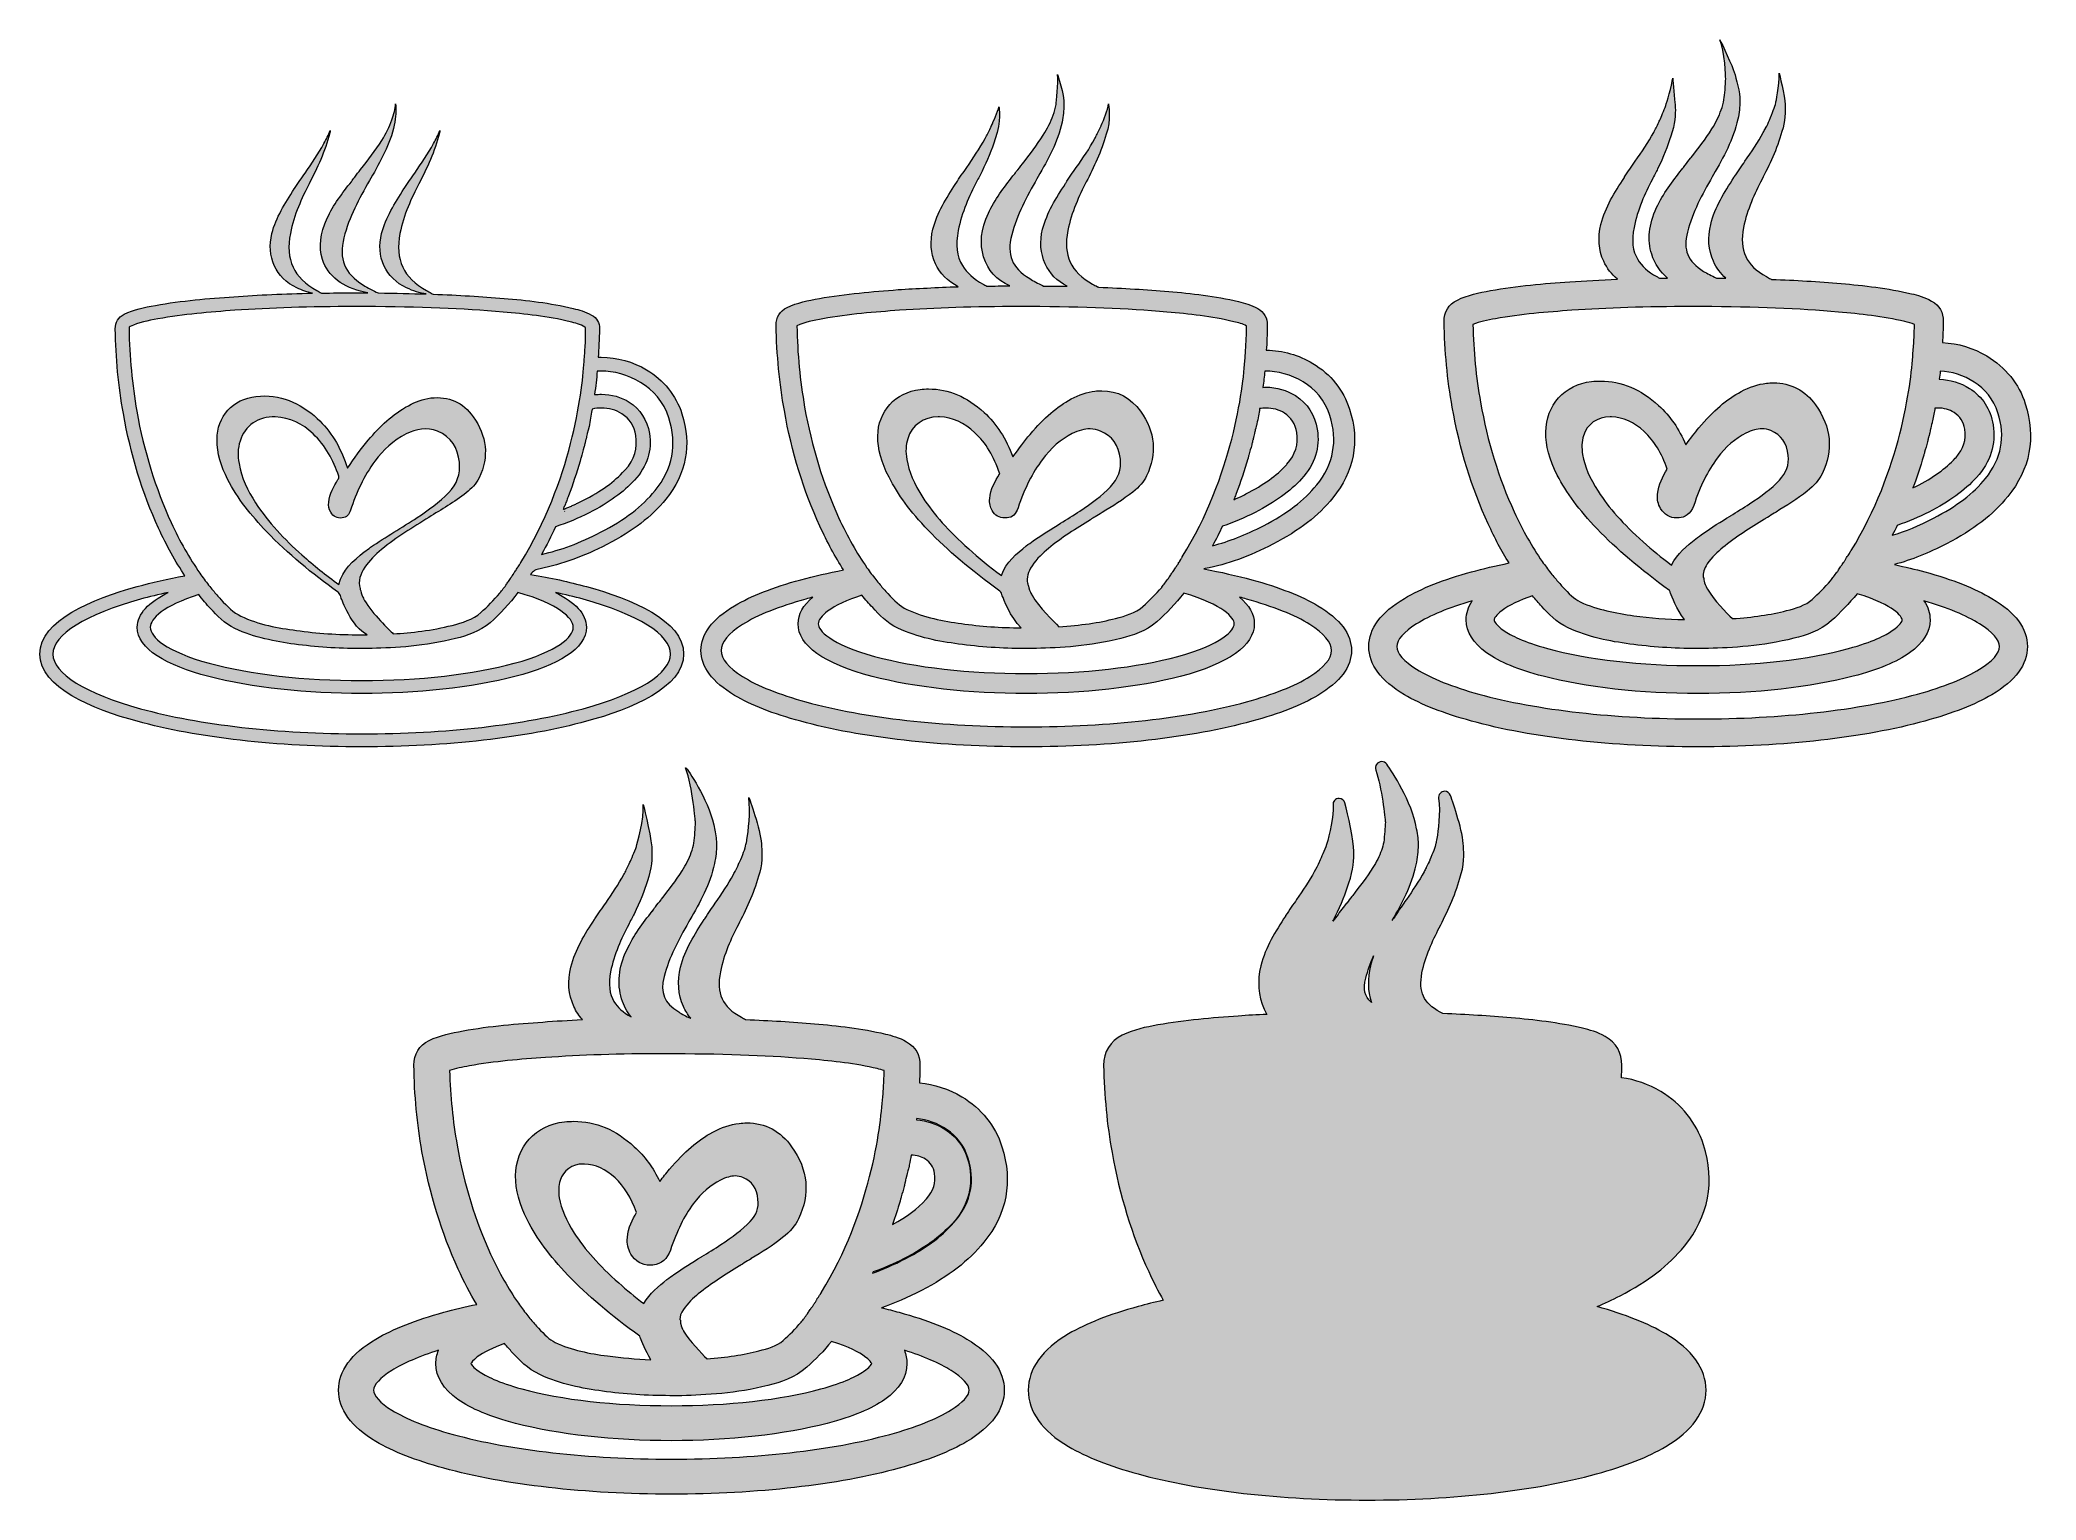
# Model space of a CAD drawing. Extents: x 59 to 1073, y -696 to 46.
import ezdxf

# ---------------------------------------------------------------- set-up
doc = ezdxf.new("R2010")
doc.units = 0
doc.header["$MEASUREMENT"] = 0
doc.layers.add('Layer 1', color=7, linetype='Continuous', lineweight=0)

msp = doc.modelspace()

# ---------------------------------------------------------------- hatches: boundary and pattern name
at = {"layer": 'Layer 1', "true_color": 0xd0a06e, "transparency": 33554687}
h = msp.add_hatch(color=33, dxfattribs=at)
h.dxf.hatch_style = 2
edge = h.paths.add_edge_path()
edge.add_spline(control_points=[(1044.8, -273.8), (1037.4, -278.4), (1026.5, -282.8), (1013.2, -286.5), (983.5, -294.6), (943.9, -299.1), (901.7, -299.1), (859.5, -299.1), (819.9, -294.6), (790.2, -286.5), (776.9, -282.8), (766, -278.4), (758.5, -273.8), (752.1, -269.8), (748.5, -265.7), (748.5, -262.3), (748.5, -258.9), (752.1, -254.8), (758.5, -250.8), (765.3, -246.5), (775.1, -242.5), (786.9, -239), (784.8, -242.1), (783.8, -245.3), (783.8, -248.7), (783.8, -254.9), (787.3, -260.5), (794.2, -265.5), (800.7, -270.1), (810.4, -274.2), (822.9, -277.4), (844.1, -283), (872.8, -286.2), (901.7, -286.2), (930.6, -286.2), (959.3, -283), (980.5, -277.4), (993, -274.2), (1002.6, -270.1), (1009.2, -265.5), (1016.1, -260.5), (1019.6, -254.9), (1019.6, -248.7), (1019.6, -245.3), (1018.6, -242.1), (1016.5, -239), (1028.3, -242.5), (1038.1, -246.5), (1044.8, -250.8), (1051.3, -254.8), (1054.9, -258.9), (1054.9, -262.3), (1054.9, -265.7), (1051.3, -269.8), (1044.8, -273.8)], knot_values=[0, 0, 0, 0, 1, 1, 1, 2, 2, 2, 3, 3, 3, 4, 4, 4, 5, 5, 5, 6, 6, 6, 7, 7, 7, 8, 8, 8, 9, 9, 9, 10, 10, 10, 11, 11, 11, 12, 12, 12, 13, 13, 13, 14, 14, 14, 15, 15, 15, 16, 16, 16, 17, 17, 17, 18, 18, 18, 18], degree=3, periodic=0)
edge = h.paths.add_edge_path()
edge.add_spline(control_points=[(802, -243.9), (805.5, -241.3), (810.8, -238.8), (817.5, -236.5), (819, -238.4), (820.6, -240.2), (822.2, -241.9), (825.5, -245.4), (829.6, -249.9), (835.6, -252.7), (846, -257.6), (856.8, -259.6), (867, -261), (877.8, -262.5), (889.3, -263.3), (900.9, -263.3), (902.9, -263.3), (904.9, -263.3), (907, -263.2), (918.8, -263), (934.5, -262.1), (950.3, -258.1), (956.7, -256.5), (963.5, -254.4), (969.4, -249.2), (974, -245.1), (978.4, -240.4), (982.5, -235.4), (992.6, -238.5), (998.1, -241.6), (1001, -243.6), (1004.5, -246.1), (1005.4, -248.1), (1005.4, -248.7), (1005.4, -249.5), (1004.3, -251.5), (1000.4, -254.2), (997, -256.5), (990.4, -260), (978.2, -263.3), (957.8, -268.9), (930.7, -272), (901.7, -272), (872.7, -272), (845.5, -268.9), (825.2, -263.3), (813, -260), (806.4, -256.5), (803, -254.2), (799, -251.5), (798, -249.5), (798, -248.7), (798, -248), (798.8, -246.3), (802, -243.9)], knot_values=[0, 0, 0, 0, 1, 1, 1, 2, 2, 2, 3, 3, 3, 4, 4, 4, 5, 5, 5, 6, 6, 6, 7, 7, 7, 8, 8, 8, 9, 9, 9, 10, 10, 10, 11, 11, 11, 12, 12, 12, 13, 13, 13, 14, 14, 14, 15, 15, 15, 16, 16, 16, 17, 17, 17, 18, 18, 18, 18], degree=3, periodic=0)
edge = h.paths.add_edge_path()
edge.add_spline(control_points=[(882.6, -192.1), (884.5, -195.2), (887.4, -196.9), (890.8, -196.9), (891.3, -196.9), (891.7, -196.9), (892.1, -196.9), (894.6, -196.6), (897.9, -195.2), (899.5, -190.5), (902.8, -180.5), (906.6, -172.9), (911.4, -166.5), (915.8, -160.6), (920.6, -156.5), (926, -153.8), (929, -152.3), (931.7, -151.6), (934.1, -151.6), (935.7, -151.6), (937.2, -151.9), (938.7, -152.5), (943.9, -154.6), (946.8, -158.8), (947.5, -165.2), (948, -169.8), (946.5, -174), (943.1, -177.6), (938.9, -182.1), (933.9, -185.7), (927.8, -189.7), (924.6, -191.8), (921.3, -193.9), (918.1, -195.8), (918.1, -195.8), (917.9, -196), (917.9, -196), (913.3, -198.8), (908.5, -201.7), (904, -204.9), (903, -205.6), (901.7, -206.5), (900.5, -207.5), (896.1, -211), (891.1, -214.9), (888.2, -220.9), (882.9, -216.9), (878.2, -213), (873.8, -209.1), (863.6, -200), (856.3, -191.8), (850.9, -183.3), (846.5, -176.6), (844, -170.7), (843, -164.7), (842.4, -161.2), (842.5, -158), (843.4, -155.1), (845.2, -149.2), (850.5, -145.5), (856.9, -145.5), (857.1, -145.5), (857.3, -145.5), (857.6, -145.5), (863.6, -145.7), (869.1, -148.2), (874.3, -153), (879.3, -157.7), (883.2, -164), (886, -172.1), (883.7, -175.8), (881.6, -179.9), (881.1, -184.8), (880.8, -187.6), (881.3, -190), (882.6, -192.1)], knot_values=[0, 0, 0, 0, 1, 1, 1, 2, 2, 2, 3, 3, 3, 4, 4, 4, 5, 5, 5, 6, 6, 6, 7, 7, 7, 8, 8, 8, 9, 9, 9, 10, 10, 10, 11, 11, 11, 12, 12, 12, 13, 13, 13, 14, 14, 14, 15, 15, 15, 16, 16, 16, 17, 17, 17, 18, 18, 18, 19, 19, 19, 20, 20, 20, 21, 21, 21, 22, 22, 22, 23, 23, 23, 24, 24, 24, 25, 25, 25, 25], degree=3, periodic=0)
edge = h.paths.add_edge_path()
edge.add_spline(control_points=[(791.1, -138.1), (788.8, -125.4), (787.5, -112.1), (787.2, -98.5), (790.6, -97.1), (794.4, -96.4), (798.7, -95.6), (811.6, -93.3), (824.9, -92.2), (837.5, -91.3), (855.2, -90.1), (875.6, -89.4), (897.9, -89.4), (899.7, -89.4), (901.6, -89.4), (903.4, -89.4), (931.6, -89.6), (952.5, -90.4), (973.1, -92.2), (984, -93.2), (995.7, -94.4), (1006.7, -97), (1008.4, -97.4), (1010.1, -97.9), (1011.7, -98.5), (1011.6, -100.8), (1011.6, -103), (1011.5, -105.2), (1011.3, -108.1), (1011.1, -110.6), (1010.9, -112.9), (1010.9, -112.9), (1010.9, -112.9), (1010.9, -112.9), (1010.9, -112.9), (1010.9, -113), (1010.9, -113), (1010.9, -113), (1010.9, -113.1), (1010.9, -113.2), (1009.8, -129.7), (1004.6, -172.5), (979.5, -213.5), (979.5, -213.5), (979.3, -213.6), (979.3, -213.6), (979.3, -213.6), (979.1, -214), (979.1, -214), (979.1, -214), (979.1, -214.1), (979.1, -214.1), (979.1, -214.1), (979, -214.2), (979, -214.2), (979, -214.2), (978.9, -214.3), (978.9, -214.3), (978.9, -214.3), (978.8, -214.5), (978.8, -214.5), (978.8, -214.6), (978.7, -214.8), (978.6, -214.9), (978.6, -214.9), (977.9, -215.9), (977.9, -216), (977.9, -216), (977.4, -216.5), (977.4, -216.5), (977.4, -216.5), (977.2, -217), (977.2, -217), (976.9, -217.5), (976.6, -218), (976.4, -218.4), (976.4, -218.4), (976.3, -218.5), (976.3, -218.5), (976.3, -218.5), (976.2, -218.6), (976.2, -218.6), (976.2, -218.6), (976.1, -218.8), (976.1, -218.8), (976.1, -218.8), (975.7, -219.4), (975.6, -219.6), (975.6, -219.6), (975, -220.5), (975, -220.5), (975, -220.5), (974.7, -220.9), (974.7, -220.9), (974.7, -220.9), (974.6, -221), (974.6, -221), (974.6, -221), (974.5, -221.1), (974.5, -221.1), (974.5, -221.2), (974.4, -221.3), (974.3, -221.4), (974.3, -221.4), (974.1, -221.8), (974.1, -221.8), (974.1, -221.8), (974.1, -221.8), (974.1, -221.8), (973.6, -222.4), (973.2, -223), (972.8, -223.7), (972.6, -223.9), (972.4, -224.2), (972.3, -224.4), (972.3, -224.4), (972.2, -224.4), (972.2, -224.4), (971.7, -225.2), (971.1, -226), (970.5, -226.8), (970.1, -227.4), (969.6, -228), (969, -228.8), (969, -228.8), (969, -228.8), (969, -228.8), (966.1, -232.2), (962.9, -235.4), (959.7, -238.3), (956.3, -241.4), (951.4, -242.8), (946.7, -244), (938.5, -246.1), (929.5, -247.4), (919.2, -248.1), (916, -245.1), (909.7, -238.6), (906.4, -233.1), (906.4, -233.1), (906.3, -233), (906.3, -233), (906.3, -233), (906.3, -233), (906.3, -233), (906.3, -232.9), (906.2, -232.8), (906.2, -232.7), (906.2, -232.7), (906.1, -232.6), (906.1, -232.6), (906.1, -232.6), (906.1, -232.5), (906.1, -232.5), (906, -232.3), (905.8, -232.1), (905.7, -231.8), (905.2, -230.5), (904.7, -229), (904.6, -228.4), (904.6, -228.4), (904.6, -227.3), (904.6, -227.3), (904.6, -227.3), (904.3, -227.1), (904.3, -227.1), (904, -225), (904.7, -222.8), (906.3, -220.3), (908.6, -216.9), (911.7, -214.1), (914.2, -212), (920.8, -206.6), (928.2, -202), (935.4, -197.5), (935.4, -197.5), (935.5, -197.5), (935.5, -197.5), (935.9, -197.2), (936.4, -196.9), (936.9, -196.6), (936.9, -196.6), (937.8, -196.1), (937.8, -196.1), (938.9, -195.3), (940.1, -194.6), (941.3, -193.9), (941.3, -193.9), (941.3, -193.9), (941.3, -193.9), (946.6, -190.6), (952.1, -187.3), (957.1, -183.3), (960.7, -180.4), (963.1, -177.6), (964.7, -174.4), (970.5, -162.4), (969.4, -150.7), (961.4, -139.4), (956.2, -132.1), (948.8, -128.2), (940, -128.2), (938.8, -128.2), (937.6, -128.2), (936.4, -128.4), (932.1, -128.9), (927.9, -130.3), (923.5, -132.6), (916.2, -136.6), (909.5, -142.3), (902.1, -151.1), (899.9, -153.7), (897.7, -156.5), (895.4, -159.7), (892, -151.6), (887.5, -145.1), (881.6, -139.7), (872.5, -131.4), (862.8, -127.3), (852.1, -127.3), (850.6, -127.3), (849, -127.4), (847.5, -127.5), (833.9, -129), (824.3, -139.6), (824.3, -153.2), (824.2, -160.2), (826.1, -167.2), (830.1, -175.1), (834.7, -184.1), (841.1, -192.8), (850.4, -202.5), (860.4, -212.9), (872, -222.8), (887.1, -233.8), (887.1, -233.8), (887.2, -233.8), (887.2, -233.8), (887.3, -234.3), (887.5, -234.8), (887.7, -235.2), (888.3, -236.8), (890.7, -243.2), (894.7, -248.6), (885.9, -248.4), (877.3, -247.7), (869, -246.6), (860, -245.3), (850.5, -243.6), (841.8, -239.6), (838.6, -238), (835.9, -235.3), (832.8, -231.9), (831.5, -230.5), (830.2, -229), (829, -227.5), (828.2, -226.7), (827.5, -225.8), (826.8, -224.9), (826, -223.9), (825.3, -223), (824.6, -222), (823.9, -221.1), (823.2, -220.1), (822.4, -219), (817.3, -211.6), (812.6, -203.4), (808.2, -193.8), (800.4, -176.8), (794.6, -158.1), (791.1, -138.1)], knot_values=[0, 0, 0, 0, 1, 1, 1, 2, 2, 2, 3, 3, 3, 4, 4, 4, 5, 5, 5, 6, 6, 6, 7, 7, 7, 8, 8, 8, 9, 9, 9, 10, 10, 10, 11, 11, 11, 12, 12, 12, 13, 13, 13, 14, 14, 14, 15, 15, 15, 16, 16, 16, 17, 17, 17, 18, 18, 18, 19, 19, 19, 20, 20, 20, 21, 21, 21, 22, 22, 22, 23, 23, 23, 24, 24, 24, 25, 25, 25, 26, 26, 26, 27, 27, 27, 28, 28, 28, 29, 29, 29, 30, 30, 30, 31, 31, 31, 32, 32, 32, 33, 33, 33, 34, 34, 34, 35, 35, 35, 36, 36, 36, 37, 37, 37, 38, 38, 38, 39, 39, 39, 40, 40, 40, 41, 41, 41, 42, 42, 42, 43, 43, 43, 44, 44, 44, 45, 45, 45, 46, 46, 46, 47, 47, 47, 48, 48, 48, 49, 49, 49, 50, 50, 50, 51, 51, 51, 52, 52, 52, 53, 53, 53, 54, 54, 54, 55, 55, 55, 56, 56, 56, 57, 57, 57, 58, 58, 58, 59, 59, 59, 60, 60, 60, 61, 61, 61, 62, 62, 62, 63, 63, 63, 64, 64, 64, 65, 65, 65, 66, 66, 66, 67, 67, 67, 68, 68, 68, 69, 69, 69, 70, 70, 70, 71, 71, 71, 72, 72, 72, 73, 73, 73, 74, 74, 74, 75, 75, 75, 76, 76, 76, 77, 77, 77, 78, 78, 78, 79, 79, 79, 80, 80, 80, 81, 81, 81, 82, 82, 82, 83, 83, 83, 84, 84, 84, 85, 85, 85, 86, 86, 86, 87, 87, 87, 88, 88, 88, 89, 89, 89, 90, 90, 90, 90], degree=3, periodic=0)
edge = h.paths.add_edge_path()
edge.add_spline(control_points=[(1016.3, -165.5), (1016.3, -165.5), (1016.3, -165.3), (1016.3, -165.3), (1016.3, -165.3), (1016.4, -165.1), (1016.4, -165.1), (1016.4, -165.1), (1016.4, -165), (1016.4, -165), (1016.5, -164.5), (1016.7, -164), (1016.8, -163.5), (1017.3, -161.8), (1017.8, -160), (1018.3, -158.2), (1018.4, -157.6), (1018.6, -157), (1018.7, -156.4), (1018.7, -156.4), (1018.8, -156.1), (1018.8, -155.9), (1018.8, -155.9), (1018.9, -155.5), (1018.9, -155.5), (1019, -155.1), (1019.2, -154.7), (1019.3, -154.2), (1019.3, -154.1), (1019.3, -153.9), (1019.4, -153.7), (1019.4, -153.7), (1019.7, -152.5), (1019.7, -152.5), (1019.7, -152.5), (1019.9, -151.6), (1019.9, -151.6), (1019.9, -151.6), (1019.9, -151.5), (1019.9, -151.5), (1019.9, -151.5), (1019.9, -151.5), (1019.9, -151.5), (1019.9, -151.5), (1020, -151.4), (1020, -151.4), (1020, -151.4), (1020, -151), (1020, -151), (1020.1, -150.5), (1020.7, -148.2), (1020.7, -148.2), (1020.7, -148.2), (1020.9, -147.5), (1020.9, -147.5), (1021.4, -145.2), (1021.8, -143), (1022.1, -141), (1022.6, -141), (1023, -141), (1023.5, -141), (1026.6, -141), (1029.5, -141.8), (1031.8, -143.3), (1034.8, -145.2), (1036.6, -148.1), (1037.2, -151.8), (1038.1, -157), (1036.6, -161.7), (1032.8, -166.1), (1032.8, -166.1), (1032.4, -166.5), (1032.4, -166.5), (1027.6, -171.8), (1021.4, -176.3), (1012.3, -180.9), (1011.8, -181.1), (1011.4, -181.4), (1010.9, -181.6), (1012.9, -176.3), (1014.7, -170.9), (1016.2, -165.5), (1016.2, -165.5), (1016.3, -165.5), (1016.3, -165.5)], knot_values=[0, 0, 0, 0, 1, 1, 1, 2, 2, 2, 3, 3, 3, 4, 4, 4, 5, 5, 5, 6, 6, 6, 7, 7, 7, 8, 8, 8, 9, 9, 9, 10, 10, 10, 11, 11, 11, 12, 12, 12, 13, 13, 13, 14, 14, 14, 15, 15, 15, 16, 16, 16, 17, 17, 17, 18, 18, 18, 19, 19, 19, 20, 20, 20, 21, 21, 21, 22, 22, 22, 23, 23, 23, 24, 24, 24, 25, 25, 25, 26, 26, 26, 27, 27, 27, 28, 28, 28, 28], degree=3, periodic=0)
edge = h.paths.add_edge_path()
edge.add_spline(control_points=[(1024.8, -122.2), (1036.2, -122.8), (1049.7, -129.5), (1054.1, -143.4), (1058, -155.6), (1055.9, -166.8), (1047.8, -176.8), (1041.6, -184.5), (1033.2, -190.9), (1021.3, -197), (1014, -200.8), (1007.2, -203.7), (1000.4, -205.7), (1001.3, -204.1), (1002.1, -202.4), (1002.9, -200.7), (1008.5, -198.8), (1013.8, -196.5), (1019, -193.9), (1024.2, -191.2), (1028.7, -188.5), (1032.7, -185.6), (1036.7, -182.7), (1040.1, -179.7), (1043.2, -176.3), (1050.4, -168.4), (1053.2, -159.4), (1051.6, -149.5), (1050.4, -141.6), (1046.2, -135.2), (1039.7, -131), (1035.2, -128.2), (1029.8, -126.5), (1024.3, -126.4), (1024.5, -125), (1024.7, -123.6), (1024.8, -122.2)], knot_values=[0, 0, 0, 0, 1, 1, 1, 2, 2, 2, 3, 3, 3, 4, 4, 4, 5, 5, 5, 6, 6, 6, 7, 7, 7, 8, 8, 8, 9, 9, 9, 10, 10, 10, 11, 11, 11, 12, 12, 12, 12], degree=3, periodic=0)
edge = h.paths.add_edge_path()
edge.add_spline(control_points=[(1051, -237.8), (1042.5, -232.7), (1031.1, -228.2), (1016.9, -224.3), (1012.1, -223), (1006.9, -221.8), (1001.5, -220.6), (1010.1, -218.2), (1018.9, -214.7), (1028, -210), (1041.7, -202.9), (1051.6, -195.3), (1059.1, -186), (1070.5, -172), (1073.5, -156.1), (1068, -138.9), (1064.8, -128.7), (1058, -120.3), (1048.4, -114.5), (1041.6, -110.4), (1033.8, -108.1), (1025.9, -107.7), (1026.1, -104.4), (1026.2, -101), (1026.3, -97), (1026.4, -92.5), (1024.3, -88.8), (1020.4, -86.6), (1016.8, -84.6), (1013.2, -83.6), (1010.1, -82.9), (998.1, -80), (985.8, -78.7), (974.4, -77.7), (962.9, -76.7), (951.4, -76), (939, -75.6), (939, -75.5), (938.5, -75.3), (938.5, -75.3), (937.8, -75), (937.1, -74.6), (936.4, -74.2), (926, -68.4), (922.6, -60.9), (924.8, -49.2), (926.6, -40.1), (930.5, -31.8), (934, -24.9), (937.9, -17.5), (941.8, -9.4), (944.3, -0.4), (946.1, 4.5), (946.1, 10.1), (945.9, 13.4), (945.8, 17.6), (942.9, 29.2), (942.9, 29.2), (943, 22.7), (941.2, 14.3), (941.2, 14.3), (941.2, 14.3), (941.2, 14.3), (941.2, 14.3), (940.6, 12), (939.5, 9), (937.9, 5.4), (937.9, 5.4), (937.9, 5.3), (937.9, 5.3), (937.4, 4.1), (936.8, 2.8), (936, 1.3), (936, 1.3), (935.9, 1.1), (935.9, 1.1), (935.5, 0.5), (935.2, -0.2), (934.8, -0.9), (932.1, -6), (928.7, -10.8), (925.5, -15.5), (923.8, -18), (921.9, -20.7), (920.1, -23.5), (920.1, -23.5), (919.9, -23.8), (919.9, -23.8), (915, -31.4), (910.3, -38.6), (908.1, -47.6), (906.4, -54.2), (906.9, -60.7), (909.5, -66.4), (911, -69.7), (913.1, -72.6), (915.8, -75), (914.2, -75), (912.6, -74.9), (911, -74.9), (908.4, -73.7), (906.3, -72.6), (904.5, -71.5), (896.3, -66.3), (894, -60.7), (896.3, -51.5), (898.9, -41.4), (903.7, -32.5), (908.9, -23.4), (908.9, -23.4), (909.5, -22.3), (909.5, -22.3), (914.5, -13.5), (919.7, -4.5), (921.9, 5.9), (922.6, 9.2), (922.9, 12.2), (922.9, 15), (923.1, 19.6), (921.1, 26.6), (920, 29.7), (920, 29.7), (920, 29.7), (920, 29.7), (919.5, 32.3), (913.6, 44.5), (912.8, 46.2), (915.3, 40.9), (915.7, 26.6), (915.7, 26.6), (915.7, 26.6), (915.7, 26.6), (915.7, 26.6), (915.7, 23), (915.2, 18.5), (914.8, 15.8), (914.8, 15.8), (914.8, 15.7), (914.8, 15.7), (914.6, 14.1), (914.1, 12.3), (913.4, 10.6), (912.3, 7.3), (910.7, 4), (908.7, 0.9), (905.5, -4.2), (901.7, -9), (898.1, -13.6), (898.1, -13.6), (897.8, -14), (897.8, -14), (896.9, -15.1), (896, -16.3), (895.1, -17.5), (895.1, -17.5), (895, -17.6), (895, -17.6), (894.5, -18.3), (893.9, -19), (893.4, -19.7), (893.4, -19.7), (893.3, -19.8), (893.3, -19.8), (888.7, -25.8), (883.9, -32), (880.6, -39.1), (876.6, -47.8), (875.8, -55.5), (878.1, -62.8), (879.7, -67.8), (882.4, -71.8), (886.2, -74.9), (884.8, -74.9), (883.4, -74.9), (882.1, -75), (881.6, -74.7), (881.1, -74.4), (880.7, -74.2), (876.2, -71.7), (873, -68.8), (871, -65.5), (868.4, -61.2), (867.8, -55.9), (869.1, -49.2), (870.9, -40.1), (874.7, -31.8), (878.3, -24.9), (879.4, -22.8), (880.3, -21), (881.1, -19.4), (884.1, -13.2), (886.3, -7.9), (887.8, -2.7), (890, 3.2), (890.2, 8.7), (890.1, 11.8), (890.1, 11.9), (890.1, 12), (890.1, 12), (890.1, 12), (890.1, 12), (890.1, 12.1), (890, 12.6), (890, 13.3), (889.9, 14.2), (889.9, 14.3), (889.9, 14.3), (889.9, 14.3), (889.5, 18.7), (888.8, 26.8), (888.8, 26.8), (888.4, 23), (885.6, 14), (885.3, 12.9), (885.3, 12.9), (885.3, 12.9), (885.3, 12.8), (885.3, 12.8), (885.3, 12.8), (885.3, 12.8), (884.3, 10.2), (882.9, 7), (882.2, 5.4), (882.2, 5.4), (881.9, 4.9), (881.9, 4.9), (881.9, 4.8), (881.9, 4.7), (881.9, 4.7), (881.9, 4.7), (881.7, 4.3), (881.7, 4.3), (880.8, 2.4), (879.9, 0.6), (879.1, -0.9), (876.4, -6), (873, -10.8), (869.7, -15.5), (867.9, -18.1), (866.1, -20.8), (864.3, -23.5), (864.3, -23.5), (864.2, -23.8), (864.2, -23.8), (859.2, -31.4), (854.6, -38.7), (852.3, -47.6), (850.6, -54.2), (851.1, -60.7), (853.7, -66.4), (855.3, -69.9), (857.7, -73), (860.7, -75.5), (852.2, -75.8), (844, -76.3), (836.4, -76.8), (823.5, -77.7), (809.7, -78.8), (796.1, -81.3), (790.1, -82.3), (784.7, -83.5), (779.3, -86.1), (774.9, -88.2), (772.5, -92.2), (772.6, -97.1), (772.8, -112), (774.2, -126.7), (776.7, -140.6), (780.5, -161.9), (786.6, -181.8), (795, -199.9), (798.3, -207.2), (801.8, -213.8), (805.6, -219.8), (798.8, -221.2), (792.4, -222.7), (786.5, -224.3), (772.3, -228.2), (760.9, -232.7), (752.4, -237.8), (740.4, -244.9), (734.3, -253.1), (734.3, -262.3), (734.3, -271.4), (740.4, -279.7), (752.4, -286.8), (760.9, -291.8), (772.3, -296.3), (786.5, -300.2), (817.3, -308.7), (858.3, -313.3), (901.7, -313.3), (945.1, -313.3), (986, -308.7), (1016.9, -300.2), (1031, -296.3), (1042.5, -291.8), (1051, -286.8), (1063, -279.7), (1069.1, -271.4), (1069.1, -262.3), (1069.1, -253.1), (1063, -244.9), (1051, -237.8)], knot_values=[0, 0, 0, 0, 1, 1, 1, 2, 2, 2, 3, 3, 3, 4, 4, 4, 5, 5, 5, 6, 6, 6, 7, 7, 7, 8, 8, 8, 9, 9, 9, 10, 10, 10, 11, 11, 11, 12, 12, 12, 13, 13, 13, 14, 14, 14, 15, 15, 15, 16, 16, 16, 17, 17, 17, 18, 18, 18, 19, 19, 19, 20, 20, 20, 21, 21, 21, 22, 22, 22, 23, 23, 23, 24, 24, 24, 25, 25, 25, 26, 26, 26, 27, 27, 27, 28, 28, 28, 29, 29, 29, 30, 30, 30, 31, 31, 31, 32, 32, 32, 33, 33, 33, 34, 34, 34, 35, 35, 35, 36, 36, 36, 37, 37, 37, 38, 38, 38, 39, 39, 39, 40, 40, 40, 41, 41, 41, 42, 42, 42, 43, 43, 43, 44, 44, 44, 45, 45, 45, 46, 46, 46, 47, 47, 47, 48, 48, 48, 49, 49, 49, 50, 50, 50, 51, 51, 51, 52, 52, 52, 53, 53, 53, 54, 54, 54, 55, 55, 55, 56, 56, 56, 57, 57, 57, 58, 58, 58, 59, 59, 59, 60, 60, 60, 61, 61, 61, 62, 62, 62, 63, 63, 63, 64, 64, 64, 65, 65, 65, 66, 66, 66, 67, 67, 67, 68, 68, 68, 69, 69, 69, 70, 70, 70, 71, 71, 71, 72, 72, 72, 73, 73, 73, 74, 74, 74, 75, 75, 75, 76, 76, 76, 77, 77, 77, 78, 78, 78, 79, 79, 79, 80, 80, 80, 81, 81, 81, 82, 82, 82, 83, 83, 83, 84, 84, 84, 85, 85, 85, 86, 86, 86, 87, 87, 87, 88, 88, 88, 89, 89, 89, 90, 90, 90, 91, 91, 91, 92, 92, 92, 93, 93, 93, 94, 94, 94, 95, 95, 95, 96, 96, 96, 97, 97, 97, 98, 98, 98, 99, 99, 99, 100, 100, 100, 101, 101, 101, 101], degree=3, periodic=0)
at = {"layer": 'Layer 1', "true_color": 0x9c6637, "transparency": 33554687}
h = msp.add_hatch(color=25, dxfattribs=at)
h.dxf.hatch_style = 2
edge = h.paths.add_edge_path()
edge.add_spline(control_points=[(704.4, -277.5), (696.8, -282.3), (685.6, -286.7), (672.1, -290.4), (642.3, -298.6), (602.5, -303.1), (560.2, -303.1), (517.8, -303.1), (478, -298.6), (448.1, -290.4), (434.6, -286.7), (423.5, -282.3), (415.9, -277.5), (408.7, -273), (405, -268.5), (405, -264.3), (405, -260.1), (408.7, -255.6), (415.9, -251.1), (423.5, -246.3), (434.6, -241.9), (448.2, -238.2), (449.3, -237.8), (450.5, -237.5), (451.7, -237.2), (446.7, -241.3), (444.2, -245.8), (444.2, -250.7), (444.2, -261.8), (457.2, -271), (481.9, -277.5), (502.9, -283), (531.4, -286.2), (560.2, -286.2), (588.9, -286.2), (617.4, -283), (638.4, -277.5), (663.1, -271), (676.1, -261.8), (676.1, -250.7), (676.1, -245.8), (673.5, -241.3), (668.6, -237.2), (669.8, -237.5), (671, -237.8), (672.1, -238.2), (685.6, -241.9), (696.8, -246.3), (704.4, -251.1), (711.5, -255.6), (715.3, -260.1), (715.3, -264.3), (715.3, -268.5), (711.5, -273), (704.4, -277.5)], knot_values=[0, 0, 0, 0, 1, 1, 1, 2, 2, 2, 3, 3, 3, 4, 4, 4, 5, 5, 5, 6, 6, 6, 7, 7, 7, 8, 8, 8, 9, 9, 9, 10, 10, 10, 11, 11, 11, 12, 12, 12, 13, 13, 13, 14, 14, 14, 15, 15, 15, 16, 16, 16, 17, 17, 17, 18, 18, 18, 18], degree=3, periodic=0)
edge = h.paths.add_edge_path()
edge.add_spline(control_points=[(459.2, -244.3), (463.1, -241.4), (469.1, -238.6), (476.6, -236.2), (478.4, -238.4), (480.2, -240.5), (482.1, -242.5), (485.3, -246), (489.3, -250.3), (494.9, -252.9), (505.1, -257.7), (515.7, -259.7), (525.7, -261), (536.5, -262.5), (547.8, -263.3), (559.4, -263.3), (561.4, -263.3), (563.4, -263.3), (565.4, -263.2), (577.1, -263), (592.6, -262.2), (608.2, -258.2), (614.4, -256.6), (620.9, -254.7), (626.5, -249.7), (631.4, -245.4), (636, -240.5), (640.2, -235.1), (660.4, -241.1), (665.9, -247.7), (665.9, -250.7), (665.9, -254), (659.8, -261.1), (637.2, -267.3), (616.7, -272.9), (589.3, -276), (560.2, -276), (531, -276), (503.6, -272.9), (483.1, -267.3), (460.5, -261.1), (454.4, -254), (454.4, -250.7), (454.4, -248.9), (456.2, -246.6), (459.2, -244.3)], knot_values=[0, 0, 0, 0, 1, 1, 1, 2, 2, 2, 3, 3, 3, 4, 4, 4, 5, 5, 5, 6, 6, 6, 7, 7, 7, 8, 8, 8, 9, 9, 9, 10, 10, 10, 11, 11, 11, 12, 12, 12, 13, 13, 13, 14, 14, 14, 15, 15, 15, 15], degree=3, periodic=0)
edge = h.paths.add_edge_path()
edge.add_spline(control_points=[(542.8, -193.1), (544.3, -195.6), (546.5, -196.9), (549.3, -196.9), (549.6, -196.9), (550, -196.9), (550.4, -196.9), (553.1, -196.6), (555, -194.9), (556, -191.8), (559.4, -181.7), (563.3, -173.9), (568.3, -167.3), (572.8, -161.2), (577.8, -156.9), (583.5, -154), (586.8, -152.4), (589.8, -151.6), (592.6, -151.6), (594.5, -151.6), (596.2, -152), (597.9, -152.7), (603.8, -155.1), (607.2, -159.9), (608, -167), (608.6, -172.2), (606.9, -176.9), (603, -181), (598.6, -185.7), (593.6, -189.3), (587.4, -193.4), (584.2, -195.5), (580.8, -197.6), (577.6, -199.6), (573, -202.5), (568.2, -205.4), (563.6, -208.6), (562.5, -209.4), (561.3, -210.2), (560.2, -211.1), (555.4, -214.9), (549.9, -219.2), (547.5, -226.1), (541.4, -221.5), (535.9, -217.1), (530.9, -212.6), (520.6, -203.4), (513.2, -195.1), (507.6, -186.5), (503.1, -179.5), (500.5, -173.3), (499.4, -167.1), (498.8, -163.2), (498.9, -159.8), (499.9, -156.6), (502, -149.8), (508, -145.5), (515.4, -145.5), (515.6, -145.5), (515.8, -145.5), (516.1, -145.5), (522.7, -145.7), (528.6, -148.4), (534.1, -153.6), (539.6, -158.7), (543.7, -165.5), (546.7, -174.4), (546.7, -174.4), (546.6, -174.5), (546.6, -174.5), (544.3, -178.2), (542, -182.2), (541.6, -187), (541.4, -189.4), (541.8, -191.4), (542.8, -193.1)], knot_values=[0, 0, 0, 0, 1, 1, 1, 2, 2, 2, 3, 3, 3, 4, 4, 4, 5, 5, 5, 6, 6, 6, 7, 7, 7, 8, 8, 8, 9, 9, 9, 10, 10, 10, 11, 11, 11, 12, 12, 12, 13, 13, 13, 14, 14, 14, 15, 15, 15, 16, 16, 16, 17, 17, 17, 18, 18, 18, 19, 19, 19, 20, 20, 20, 21, 21, 21, 22, 22, 22, 23, 23, 23, 24, 24, 24, 25, 25, 25, 25], degree=3, periodic=0)
edge = h.paths.add_edge_path()
edge.add_spline(control_points=[(464.8, -196.7), (456.9, -179.5), (451.1, -160.6), (447.5, -140.5), (445.2, -127.3), (443.8, -113.4), (443.6, -99.2), (447.5, -97.4), (451.9, -96.5), (456.8, -95.6), (469.8, -93.3), (483.2, -92.2), (495.8, -91.3), (513.6, -90.1), (534, -89.4), (556.4, -89.4), (558.2, -89.4), (560, -89.4), (561.9, -89.4), (590.1, -89.6), (611, -90.4), (631.7, -92.2), (642.8, -93.2), (654.5, -94.4), (665.6, -97.1), (667.9, -97.6), (670.2, -98.2), (672.2, -99.3), (672.1, -102.1), (672.1, -104.7), (671.9, -107.3), (671.8, -110.2), (671.6, -112.7), (671.4, -115.1), (671.4, -115.1), (671.4, -115.2), (671.4, -115.2), (671.4, -115.2), (671.4, -115.2), (671.4, -115.2), (671.4, -115.3), (671.4, -115.3), (671.4, -115.4), (670.3, -132.1), (665, -175.3), (639.5, -216.7), (639.5, -216.7), (639.5, -216.8), (639.5, -216.8), (639.5, -216.8), (639.3, -217.1), (639.3, -217.1), (639.3, -217.1), (639.3, -217.2), (639.3, -217.2), (639.3, -217.2), (639.2, -217.2), (639.2, -217.2), (639.2, -217.3), (639.1, -217.4), (639.1, -217.4), (639, -217.6), (638.9, -217.8), (638.7, -218.1), (638.7, -218.1), (638.2, -218.9), (638.2, -218.9), (638.1, -219), (638, -219.1), (638, -219.2), (638, -219.2), (637.9, -219.3), (637.9, -219.3), (637.9, -219.3), (637.6, -219.6), (637.6, -219.6), (637.6, -219.6), (637.6, -219.9), (637.6, -219.9), (637.2, -220.5), (636.8, -221), (636.5, -221.5), (636.5, -221.5), (636.5, -221.6), (636.5, -221.6), (636.4, -221.7), (636.4, -221.7), (636.3, -221.8), (636.3, -221.8), (636.2, -222), (636.2, -222), (636.2, -222), (635.8, -222.5), (635.7, -222.7), (635.7, -222.7), (635.1, -223.6), (635.1, -223.6), (635.1, -223.6), (634.8, -224.1), (634.8, -224.1), (634.8, -224.1), (634.7, -224.2), (634.7, -224.2), (634.7, -224.2), (634.7, -224.3), (634.7, -224.3), (634.6, -224.4), (634.5, -224.5), (634.4, -224.7), (634.4, -224.7), (634.2, -224.9), (634.2, -224.9), (633.8, -225.6), (633.4, -226.2), (632.9, -226.9), (632.7, -227.1), (632.5, -227.4), (632.4, -227.6), (631.8, -228.4), (631.2, -229.2), (630.6, -230), (630.1, -230.7), (629.6, -231.3), (629, -232.1), (629, -232.1), (629, -232.2), (629, -232.2), (626, -235.7), (622.8, -238.9), (619.5, -241.9), (615.7, -245.2), (610.6, -246.7), (605.6, -248), (597.1, -250.2), (587.7, -251.5), (576.8, -252.2), (574, -249.5), (566.7, -242.3), (563.1, -236.2), (563.1, -236.2), (563.1, -236.1), (563.1, -236.1), (563.1, -236.1), (563, -236.1), (563, -236.1), (563, -236), (562.9, -235.8), (562.8, -235.7), (562.8, -235.7), (562.8, -235.6), (562.8, -235.6), (562.8, -235.6), (562.8, -235.6), (562.8, -235.6), (562.6, -235.3), (562.5, -235), (562.3, -234.6), (561.7, -233.2), (561.3, -231.6), (561.1, -231), (561.1, -231), (561, -230.7), (561, -230.7), (561, -230.7), (561, -230.2), (561, -230.2), (561, -230.2), (560.8, -230.1), (560.8, -230.1), (560.3, -227.3), (561, -224.4), (563.1, -221.2), (565.5, -217.6), (568.8, -214.6), (571.4, -212.5), (578, -206.9), (585.6, -202.3), (592.8, -197.8), (593.6, -197.3), (594.4, -196.8), (595.2, -196.4), (596.3, -195.6), (597.5, -194.9), (598.7, -194.2), (603.9, -191), (609.3, -187.7), (614.3, -183.7), (617.7, -181.1), (619.9, -178.5), (621.3, -175.5), (626.8, -164.3), (625.7, -153.2), (618.2, -142.6), (613.4, -135.8), (606.6, -132.2), (598.5, -132.2), (597.4, -132.2), (596.2, -132.3), (595.1, -132.4), (591.1, -132.9), (587.1, -134.2), (583, -136.4), (575.8, -140.3), (569.4, -145.8), (562.1, -154.4), (559.3, -157.8), (556.5, -161.4), (553.4, -165.9), (549.9, -156.5), (545.1, -149.1), (538.7, -143.2), (530, -135.2), (520.8, -131.3), (510.5, -131.3), (509.1, -131.3), (507.6, -131.4), (506.2, -131.6), (493.6, -132.9), (484.8, -142.7), (484.7, -155.3), (484.7, -161.9), (486.5, -168.6), (490.4, -176.2), (494.9, -185), (501.2, -193.6), (510.3, -203.1), (520.2, -213.4), (531.8, -223.3), (546.8, -234.1), (547.2, -234.5), (547.4, -234.7), (547.5, -235.2), (547.7, -235.6), (547.8, -236.1), (548, -236.5), (548.6, -238), (551.9, -247.2), (557.6, -252.8), (547.1, -252.7), (536.9, -252), (527.2, -250.6), (518, -249.3), (508.3, -247.6), (499.4, -243.4), (495.9, -241.7), (493.1, -238.9), (489.8, -235.3), (488.4, -233.9), (487.1, -232.4), (485.9, -230.9), (485.1, -230), (484.4, -229.1), (483.7, -228.2), (482.9, -227.2), (482.2, -226.2), (481.4, -225.3), (480.7, -224.3), (480, -223.3), (479.2, -222.2), (474, -214.7), (469.3, -206.4), (464.8, -196.7)], knot_values=[0, 0, 0, 0, 1, 1, 1, 2, 2, 2, 3, 3, 3, 4, 4, 4, 5, 5, 5, 6, 6, 6, 7, 7, 7, 8, 8, 8, 9, 9, 9, 10, 10, 10, 11, 11, 11, 12, 12, 12, 13, 13, 13, 14, 14, 14, 15, 15, 15, 16, 16, 16, 17, 17, 17, 18, 18, 18, 19, 19, 19, 20, 20, 20, 21, 21, 21, 22, 22, 22, 23, 23, 23, 24, 24, 24, 25, 25, 25, 26, 26, 26, 27, 27, 27, 28, 28, 28, 29, 29, 29, 30, 30, 30, 31, 31, 31, 32, 32, 32, 33, 33, 33, 34, 34, 34, 35, 35, 35, 36, 36, 36, 37, 37, 37, 38, 38, 38, 39, 39, 39, 40, 40, 40, 41, 41, 41, 42, 42, 42, 43, 43, 43, 44, 44, 44, 45, 45, 45, 46, 46, 46, 47, 47, 47, 48, 48, 48, 49, 49, 49, 50, 50, 50, 51, 51, 51, 52, 52, 52, 53, 53, 53, 54, 54, 54, 55, 55, 55, 56, 56, 56, 57, 57, 57, 58, 58, 58, 59, 59, 59, 60, 60, 60, 61, 61, 61, 62, 62, 62, 63, 63, 63, 64, 64, 64, 65, 65, 65, 66, 66, 66, 67, 67, 67, 68, 68, 68, 69, 69, 69, 70, 70, 70, 71, 71, 71, 72, 72, 72, 73, 73, 73, 74, 74, 74, 75, 75, 75, 76, 76, 76, 77, 77, 77, 78, 78, 78, 79, 79, 79, 80, 80, 80, 81, 81, 81, 82, 82, 82, 83, 83, 83, 84, 84, 84, 85, 85, 85, 86, 86, 86, 87, 87, 87, 87], degree=3, periodic=0)
edge = h.paths.add_edge_path()
edge.add_spline(control_points=[(672.8, -166.8), (672.8, -166.8), (672.8, -166.7), (672.8, -166.7), (672.8, -166.7), (672.8, -166.7), (672.8, -166.7), (672.8, -166.7), (672.9, -166.6), (672.9, -166.6), (672.9, -166.6), (672.9, -166.5), (672.9, -166.5), (673, -166), (673.2, -165.5), (673.3, -164.9), (673.8, -163.2), (674.3, -161.5), (674.8, -159.7), (674.9, -159.1), (675.1, -158.5), (675.2, -157.9), (675.2, -157.9), (675.3, -157.6), (675.3, -157.5), (675.5, -156.9), (675.6, -156.3), (675.7, -155.8), (675.8, -155.6), (675.8, -155.4), (675.9, -155.3), (675.9, -155.3), (676.2, -154), (676.2, -154), (676.2, -154), (676.2, -153.8), (676.2, -153.8), (676.2, -153.8), (676.2, -153.8), (676.2, -153.8), (676.2, -153.8), (676.4, -153), (676.4, -153), (676.4, -153), (676.4, -152.9), (676.4, -152.9), (676.4, -152.9), (676.4, -152.8), (676.4, -152.8), (676.4, -152.8), (676.5, -152.8), (676.5, -152.8), (676.5, -152.8), (676.5, -152.8), (676.5, -152.8), (676.5, -152.8), (676.5, -152.8), (676.5, -152.8), (676.5, -152.8), (676.5, -152.6), (676.5, -152.6), (676.5, -152.5), (677.2, -149.8), (677.2, -149.8), (677.2, -149.8), (677.4, -149.1), (677.4, -149.1), (678, -146.3), (678.4, -143.7), (678.8, -141.3), (679.8, -141.1), (680.9, -141), (682, -141), (685.4, -141), (688.7, -141.9), (691.4, -143.6), (694.8, -145.8), (697, -149.2), (697.7, -153.5), (698.6, -159.4), (697, -164.6), (692.7, -169.5), (692.7, -169.5), (692.4, -169.9), (692.4, -169.9), (687.3, -175.4), (681, -180), (671.7, -184.7), (670.8, -185.2), (669.9, -185.6), (669, -186.1), (668.5, -186.3), (667.9, -186.6), (667.3, -186.9), (666.8, -187.1), (666.3, -187.3), (665.7, -187.6), (665.8, -187.3), (665.9, -187.1), (666, -186.8), (666.3, -186), (666.6, -185.2), (666.9, -184.5), (669.1, -178.7), (671.1, -172.8), (672.8, -166.8), (672.8, -166.8), (672.8, -166.8), (672.8, -166.8)], knot_values=[0, 0, 0, 0, 1, 1, 1, 2, 2, 2, 3, 3, 3, 4, 4, 4, 5, 5, 5, 6, 6, 6, 7, 7, 7, 8, 8, 8, 9, 9, 9, 10, 10, 10, 11, 11, 11, 12, 12, 12, 13, 13, 13, 14, 14, 14, 15, 15, 15, 16, 16, 16, 17, 17, 17, 18, 18, 18, 19, 19, 19, 20, 20, 20, 21, 21, 21, 22, 22, 22, 23, 23, 23, 24, 24, 24, 25, 25, 25, 26, 26, 26, 27, 27, 27, 28, 28, 28, 29, 29, 29, 30, 30, 30, 31, 31, 31, 32, 32, 32, 33, 33, 33, 34, 34, 34, 35, 35, 35, 36, 36, 36, 36], degree=3, periodic=0)
edge = h.paths.add_edge_path()
edge.add_spline(control_points=[(681.4, -122.2), (681.4, -122.2), (681.6, -122.2), (681.6, -122.2), (694, -122.2), (709.6, -129.2), (714.5, -144.8), (718.6, -157.7), (716.4, -169.6), (707.8, -180.1), (701.4, -188), (692.8, -194.6), (680.7, -200.9), (671.7, -205.5), (663.3, -208.8), (654.9, -211), (656.7, -207.7), (658.3, -204.4), (659.9, -201.1), (665.7, -199.1), (671.1, -196.8), (676.5, -194.1), (681.7, -191.5), (686, -188.8), (689.9, -186), (693.8, -183.2), (697.2, -180.2), (700.1, -177), (706.9, -169.6), (709.6, -161.1), (708.1, -151.8), (706.9, -144.5), (703.1, -138.6), (697, -134.7), (692.7, -132), (687.4, -130.4), (682, -130.4), (681.5, -130.4), (681, -130.5), (680.5, -130.5), (680.8, -127.7), (681.2, -124.9), (681.4, -122.2)], knot_values=[0, 0, 0, 0, 1, 1, 1, 2, 2, 2, 3, 3, 3, 4, 4, 4, 5, 5, 5, 6, 6, 6, 7, 7, 7, 8, 8, 8, 9, 9, 9, 10, 10, 10, 11, 11, 11, 12, 12, 12, 13, 13, 13, 14, 14, 14, 14], degree=3, periodic=0)
edge = h.paths.add_edge_path()
edge.add_spline(control_points=[(708.4, -241.5), (700.1, -236.6), (688.8, -232.2), (674.8, -228.3), (667.3, -226.3), (659.1, -224.4), (650.4, -222.8), (650.6, -222.7), (650.9, -222.7), (651.1, -222.6), (662.3, -220.5), (673.6, -216.4), (685.5, -210.2), (699, -203.3), (708.7, -195.8), (716, -186.7), (726.9, -173.3), (729.8, -158.1), (724.5, -141.6), (721.4, -131.8), (715, -123.8), (705.8, -118.3), (698.7, -114), (690.5, -111.7), (682.2, -111.6), (682.5, -107.8), (682.6, -103.7), (682.7, -98.9), (682.8, -95.2), (681.1, -92.2), (677.8, -90.4), (674.5, -88.5), (671.1, -87.6), (668.1, -86.9), (656.2, -84), (644, -82.7), (632.6, -81.7), (621.2, -80.8), (609.7, -80.1), (596.9, -79.6), (596.9, -79.6), (596.9, -79.6), (596.9, -79.6), (596.7, -79.5), (596.5, -79.4), (596.3, -79.3), (595.5, -78.8), (594.7, -78.4), (593.9, -78), (582.8, -71.8), (578.9, -63.4), (581.3, -50.8), (583.1, -41.4), (587.1, -33), (590.7, -26), (594.5, -18.6), (598.4, -10.6), (600.8, -1.8), (603.4, 5), (602, 13.7), (602, 13.7), (601.6, 10.4), (599.7, 5.9), (598.2, 2.6), (598.2, 2.6), (598.2, 2.5), (598.2, 2.5), (597.6, 1.1), (596.9, -0.3), (596.2, -1.6), (596.2, -1.7), (596.2, -1.7), (596.2, -1.8), (595.8, -2.5), (595.4, -3.2), (595.1, -3.9), (592.3, -9.1), (588.9, -14), (585.6, -18.7), (583.8, -21.3), (582, -23.9), (580.2, -26.6), (580.2, -26.6), (580.1, -26.9), (580.1, -26.9), (575.2, -34.4), (570.7, -41.5), (568.5, -50.1), (566.9, -56.3), (567.4, -62.3), (569.8, -67.6), (572, -72.5), (575.8, -76.5), (580.9, -79.1), (577, -79.1), (572.9, -79), (568.6, -79), (568.6, -79), (568.7, -78.8), (568.7, -78.8), (565.9, -77.6), (563.8, -76.4), (561.9, -75.2), (552.8, -69.6), (550.2, -63.1), (552.8, -53), (555.4, -42.7), (560.4, -33.6), (565.6, -24.4), (565.6, -24.4), (566.2, -23.3), (566.2, -23.3), (571.2, -14.7), (576.2, -5.8), (578.4, 4.3), (579, 7.5), (579.3, 10.4), (579.3, 13.1), (579.3, 13.1), (579.3, 13.1), (579.3, 13.1), (579.6, 18.6), (576, 28.6), (576, 28.6), (576.7, 24.2), (575.4, 14.4), (575.3, 13.5), (575.3, 13.4), (575.3, 13.4), (575.3, 13.4), (575, 11.6), (574.5, 9.8), (573.8, 7.9), (572.6, 4.5), (570.9, 1.1), (568.8, -2.2), (565.6, -7.3), (561.8, -12.2), (558.2, -16.9), (557.2, -18.1), (556.1, -19.5), (555.1, -20.8), (554.6, -21.5), (554, -22.3), (553.4, -23), (553.4, -23), (553.4, -23), (553.4, -23), (548.8, -28.9), (544.1, -35.1), (540.9, -42), (537.1, -50.2), (536.4, -57.4), (538.5, -64.2), (540.7, -71.1), (545, -75.9), (551.8, -78.9), (547.8, -78.9), (543.9, -79), (540.1, -79), (539.4, -78.7), (538.8, -78.3), (538.2, -78), (533.4, -75.3), (529.9, -72.3), (527.7, -68.6), (524.8, -63.8), (524.2, -58), (525.6, -50.8), (527.4, -41.4), (531.3, -33), (534.9, -26), (535.9, -24.2), (536.8, -22.4), (537.7, -20.5), (540.2, -15.3), (542.6, -9.9), (544.4, -4.1), (544.4, -4.1), (544.4, -4.1), (544.4, -4.1), (547.5, 4.6), (546.3, 12.1), (546.3, 12.1), (545.6, 9.6), (543.5, 4.8), (542.5, 2.6), (542.5, 2.5), (542.5, 2.5), (542.4, 2.4), (542.4, 2.4), (542.4, 2.3), (542.4, 2.2), (542.3, 2.2), (542.3, 2.1), (542.3, 2.1), (542.3, 2), (542.3, 2), (542.2, 2), (542.2, 1.9), (542.2, 1.9), (542.2, 1.8), (542.1, 1.8), (542.1, 1.7), (542.1, 1.7), (542.1, 1.6), (542, 1.5), (542, 1.4), (541.1, -0.5), (540.2, -2.3), (539.3, -3.9), (536.5, -9.1), (533.2, -14), (529.9, -18.7), (528.1, -21.3), (526.2, -24), (524.5, -26.6), (524.5, -26.6), (524.3, -26.9), (524.3, -26.9), (519.5, -34.4), (514.9, -41.5), (512.7, -50.1), (511.2, -56.3), (511.6, -62.3), (514, -67.6), (516.3, -72.6), (520.3, -76.6), (525.5, -79.3), (514.7, -79.7), (504.5, -80.2), (495, -80.8), (482.1, -81.8), (468.4, -82.9), (455, -85.3), (449.1, -86.3), (443.8, -87.4), (438.6, -89.9), (434.9, -91.7), (433, -94.9), (433, -99), (433.3, -113.9), (434.7, -128.5), (437.2, -142.3), (440.9, -163.4), (447, -183.1), (455.3, -201.1), (459, -209.3), (463, -216.6), (467.3, -223.3), (459.6, -224.8), (452.2, -226.5), (445.5, -228.3), (431.5, -232.2), (420.2, -236.6), (411.9, -241.5), (400.5, -248.3), (394.8, -255.9), (394.8, -264.3), (394.8, -272.7), (400.5, -280.3), (411.9, -287.1), (420.2, -292), (431.5, -296.5), (445.5, -300.3), (476.2, -308.7), (516.9, -313.3), (560.2, -313.3), (603.4, -313.3), (644.1, -308.7), (674.8, -300.3), (688.8, -296.5), (700.1, -292), (708.4, -287.1), (719.8, -280.3), (725.5, -272.7), (725.5, -264.3), (725.5, -255.9), (719.8, -248.3), (708.4, -241.5)], knot_values=[0, 0, 0, 0, 1, 1, 1, 2, 2, 2, 3, 3, 3, 4, 4, 4, 5, 5, 5, 6, 6, 6, 7, 7, 7, 8, 8, 8, 9, 9, 9, 10, 10, 10, 11, 11, 11, 12, 12, 12, 13, 13, 13, 14, 14, 14, 15, 15, 15, 16, 16, 16, 17, 17, 17, 18, 18, 18, 19, 19, 19, 20, 20, 20, 21, 21, 21, 22, 22, 22, 23, 23, 23, 24, 24, 24, 25, 25, 25, 26, 26, 26, 27, 27, 27, 28, 28, 28, 29, 29, 29, 30, 30, 30, 31, 31, 31, 32, 32, 32, 33, 33, 33, 34, 34, 34, 35, 35, 35, 36, 36, 36, 37, 37, 37, 38, 38, 38, 39, 39, 39, 40, 40, 40, 41, 41, 41, 42, 42, 42, 43, 43, 43, 44, 44, 44, 45, 45, 45, 46, 46, 46, 47, 47, 47, 48, 48, 48, 49, 49, 49, 50, 50, 50, 51, 51, 51, 52, 52, 52, 53, 53, 53, 54, 54, 54, 55, 55, 55, 56, 56, 56, 57, 57, 57, 58, 58, 58, 59, 59, 59, 60, 60, 60, 61, 61, 61, 62, 62, 62, 63, 63, 63, 64, 64, 64, 65, 65, 65, 66, 66, 66, 67, 67, 67, 68, 68, 68, 69, 69, 69, 70, 70, 70, 71, 71, 71, 72, 72, 72, 73, 73, 73, 74, 74, 74, 75, 75, 75, 76, 76, 76, 77, 77, 77, 78, 78, 78, 79, 79, 79, 80, 80, 80, 81, 81, 81, 82, 82, 82, 83, 83, 83, 84, 84, 84, 85, 85, 85, 86, 86, 86, 87, 87, 87, 88, 88, 88, 89, 89, 89, 90, 90, 90, 91, 91, 91, 92, 92, 92, 93, 93, 93, 93], degree=3, periodic=0)
at = {"layer": 'Layer 1', "true_color": 0xededed, "transparency": 33554687}
h = msp.add_hatch(color=7, dxfattribs=at)
h.dxf.hatch_style = 2
edge = h.paths.add_edge_path()
edge.add_spline(control_points=[(334.9, -293.9), (304.9, -302.1), (264.9, -306.7), (222.4, -306.7), (179.9, -306.7), (139.9, -302.1), (109.9, -293.9), (82.1, -286.3), (65.4, -275.9), (65.4, -266.1), (65.4, -256.3), (82.1, -245.9), (109.9, -238.2), (114.4, -237), (119.1, -235.9), (124, -234.8), (114.2, -239.7), (108.3, -245.6), (108.3, -252.5), (108.3, -274.4), (167.1, -286.2), (222.4, -286.2), (277.7, -286.2), (336.6, -274.4), (336.6, -252.5), (336.6, -245.6), (330.7, -239.7), (320.8, -234.8), (325.7, -235.9), (330.4, -237), (334.9, -238.2), (362.7, -245.9), (379.4, -256.3), (379.4, -266.1), (379.4, -275.9), (362.7, -286.3), (334.9, -293.9)], knot_values=[0, 0, 0, 0, 1, 1, 1, 2, 2, 2, 3, 3, 3, 4, 4, 4, 5, 5, 5, 6, 6, 6, 7, 7, 7, 8, 8, 8, 9, 9, 9, 10, 10, 10, 11, 11, 11, 12, 12, 12, 12], degree=3, periodic=0)
edge = h.paths.add_edge_path()
edge.add_spline(control_points=[(139.5, -235.9), (141.5, -238.4), (143.5, -240.8), (145.6, -243.1), (148.7, -246.4), (152.6, -250.6), (157.9, -253.1), (167.9, -257.8), (178.4, -259.7), (188.2, -261.1), (198.9, -262.5), (210.2, -263.3), (221.6, -263.3), (223.5, -263.3), (225.5, -263.3), (227.6, -263.2), (239.3, -263), (254.7, -262.2), (270.1, -258.2), (276, -256.7), (282.3, -254.8), (287.6, -250.2), (292.7, -245.7), (297.4, -240.5), (301.8, -234.8), (322.5, -240.7), (329.9, -247.8), (329.9, -252.5), (329.9, -257.4), (322, -264.7), (299.9, -270.8), (279.2, -276.4), (251.7, -279.6), (222.4, -279.6), (193.1, -279.6), (165.6, -276.4), (144.9, -270.8), (122.8, -264.7), (114.9, -257.4), (114.9, -252.5), (114.9, -248.1), (121.5, -241.6), (139.5, -235.9)], knot_values=[0, 0, 0, 0, 1, 1, 1, 2, 2, 2, 3, 3, 3, 4, 4, 4, 5, 5, 5, 6, 6, 6, 7, 7, 7, 8, 8, 8, 9, 9, 9, 10, 10, 10, 11, 11, 11, 12, 12, 12, 13, 13, 13, 14, 14, 14, 14], degree=3, periodic=0)
edge = h.paths.add_edge_path()
edge.add_spline(control_points=[(206.6, -194), (207.9, -196.2), (209.9, -197.2), (212.4, -196.9), (214.7, -196.6), (215.9, -195.2), (216.6, -193), (219.6, -184.1), (223.4, -175.6), (229.1, -168), (233.4, -162.3), (238.5, -157.4), (245, -154.2), (250.1, -151.7), (255.4, -150.6), (260.9, -152.8), (267.9, -155.6), (271.2, -161.3), (272, -168.6), (272.7, -174.5), (270.7, -179.7), (266.6, -184), (261.8, -189), (256.3, -192.9), (250.6, -196.7), (242.8, -201.8), (234.6, -206.4), (226.9, -211.8), (225.8, -212.6), (224.7, -213.4), (223.6, -214.2), (218, -218.7), (212.4, -223.2), (210.8, -230.8), (204.2, -226), (197.9, -221), (192, -215.7), (183.1, -207.8), (174.9, -199.2), (168.4, -189.2), (164.4, -183), (161.2, -176.5), (160, -169.2), (159.3, -165.3), (159.3, -161.5), (160.5, -157.8), (162.9, -150), (169.9, -145.1), (178.4, -145.5), (186, -145.8), (192.2, -149), (197.6, -154.1), (204, -160), (208, -167.5), (210.7, -175.7), (210.9, -176.4), (210.6, -176.8), (210.3, -177.3), (208.1, -180.9), (206, -184.6), (205.6, -188.9), (205.4, -190.7), (205.7, -192.4), (206.6, -194)], knot_values=[0, 0, 0, 0, 1, 1, 1, 2, 2, 2, 3, 3, 3, 4, 4, 4, 5, 5, 5, 6, 6, 6, 7, 7, 7, 8, 8, 8, 9, 9, 9, 10, 10, 10, 11, 11, 11, 12, 12, 12, 13, 13, 13, 14, 14, 14, 15, 15, 15, 16, 16, 16, 17, 17, 17, 18, 18, 18, 19, 19, 19, 20, 20, 20, 21, 21, 21, 21], degree=3, periodic=0)
edge = h.paths.add_edge_path()
edge.add_spline(control_points=[(125.5, -199.2), (117.5, -181.9), (111.7, -162.9), (108, -142.6), (105.7, -129.1), (104.3, -115), (104.1, -100.6), (104, -99.9), (104.1, -99.9), (104.7, -99.6), (108.9, -97.5), (113.6, -96.6), (118.8, -95.7), (131.8, -93.3), (145.2, -92.2), (157.9, -91.3), (175.8, -90.1), (196.3, -89.4), (218.6, -89.4), (220.5, -89.4), (222.3, -89.4), (224.1, -89.4), (252.5, -89.6), (273.4, -90.4), (294.2, -92.2), (305.2, -93.2), (317, -94.4), (328.3, -97.1), (330.8, -97.8), (333.5, -98.5), (335.8, -99.8), (336.2, -100), (336.2, -100), (336.2, -100.5), (336.2, -103.8), (336.1, -106.6), (336, -109.1), (335.8, -112.1), (335.6, -114.6), (335.4, -117), (335.4, -117), (335.4, -117.1), (335.4, -117.1), (335.4, -117.1), (335.4, -117.2), (335.4, -117.3), (334.3, -134.1), (328.9, -177.8), (303.2, -219.6), (303.2, -219.6), (303.2, -219.6), (303.2, -219.6), (303.2, -219.6), (303.1, -219.8), (303.1, -219.8), (303.1, -219.8), (303.1, -219.8), (303.1, -219.8), (303.1, -219.8), (303.1, -219.9), (303.1, -219.9), (303.1, -219.9), (303, -219.9), (303, -219.9), (303, -219.9), (302.9, -220.1), (302.9, -220.1), (302.8, -220.3), (302.6, -220.5), (302.5, -220.8), (302.5, -220.8), (301.9, -221.7), (301.9, -221.7), (301.8, -221.8), (301.7, -222), (301.6, -222.1), (301.6, -222.1), (301.6, -222.1), (301.6, -222.2), (301.6, -222.2), (301.5, -222.3), (301.5, -222.3), (301.5, -222.3), (301.4, -222.4), (301.4, -222.4), (301, -223.1), (300.6, -223.7), (300.2, -224.3), (300.1, -224.4), (300, -224.6), (299.9, -224.7), (299.9, -224.7), (299.6, -225.3), (299.5, -225.5), (299.5, -225.5), (298.8, -226.4), (298.8, -226.4), (298.7, -226.6), (298.6, -226.8), (298.5, -226.9), (298.5, -227), (298.4, -227), (298.4, -227), (298.3, -227.2), (298.1, -227.5), (298, -227.7), (297.5, -228.3), (297.1, -229), (296.6, -229.6), (296.4, -229.9), (296.3, -230.2), (296.1, -230.4), (295.5, -231.3), (294.9, -232.1), (294.3, -232.8), (293.7, -233.6), (293.2, -234.4), (292.6, -235), (292.6, -235), (292.6, -235.1), (292.6, -235.1), (289.5, -238.7), (286.3, -242), (282.9, -245), (278.8, -248.6), (273.5, -250.2), (268.3, -251.5), (258, -254.1), (247.6, -255.3), (238.4, -255.8), (236.3, -253.8), (227.9, -245.7), (223.8, -238.8), (223.8, -238.8), (223.8, -238.8), (223.8, -238.8), (223.8, -238.8), (223.8, -238.8), (223.8, -238.8), (223.7, -238.6), (223.6, -238.5), (223.5, -238.3), (223.5, -238.3), (223.5, -238.3), (223.5, -238.3), (223.5, -238.3), (223.5, -238.3), (223.5, -238.3), (223.3, -237.9), (223.1, -237.5), (222.9, -237.1), (222.3, -235.7), (221.9, -234.1), (221.6, -233.3), (221.6, -233.3), (221.6, -233.3), (221.6, -233.2), (221.6, -233.2), (221.6, -233.2), (221.6, -233.2), (221.6, -233.1), (221.6, -233), (221.5, -233), (221.5, -233), (221.5, -232.9), (221.5, -232.9), (221.5, -232.8), (221.5, -232.8), (221.5, -232.8), (221.5, -232.8), (221.5, -232.8), (221.5, -232.8), (221.5, -232.8), (221.5, -232.8), (221.5, -232.8), (220.5, -229), (221.6, -225.4), (223.9, -222), (226.2, -218.5), (229.3, -215.6), (232.5, -212.9), (240, -206.7), (248.3, -201.7), (256.5, -196.6), (262.9, -192.6), (269.5, -188.8), (275.5, -184.1), (278.1, -182), (280.5, -179.6), (282, -176.5), (287.3, -165.6), (285.9, -155.1), (279, -145.4), (273.9, -138.1), (266.5, -134.9), (257.5, -135.9), (253.4, -136.4), (249.6, -137.8), (246.1, -139.8), (238, -144.1), (231.6, -150.4), (225.7, -157.3), (221.9, -161.8), (218.5, -166.6), (215.2, -171.6), (214.9, -170.9), (214.7, -170.3), (214.5, -169.8), (211.4, -160.8), (206.8, -152.8), (199.8, -146.3), (191, -138.3), (180.8, -133.8), (168.6, -135.1), (156.9, -136.4), (148.8, -145.3), (148.8, -157), (148.7, -164.2), (151, -170.8), (154.2, -177.2), (159.3, -187.1), (166.2, -195.7), (173.9, -203.7), (184.9, -215.2), (197.2, -225.2), (210.1, -234.5), (210.8, -235), (211.2, -235.5), (211.5, -236.4), (211.6, -236.9), (211.8, -237.2), (211.9, -237.6), (211.9, -237.6), (211.9, -237.6), (211.9, -237.6), (212.1, -238.1), (217.2, -252.5), (225.2, -256.3), (224, -256.3), (222.8, -256.3), (221.7, -256.3), (210.5, -256.3), (199.6, -255.6), (189.2, -254.1), (179.9, -252.9), (170, -251.1), (160.9, -246.8), (157.1, -245), (154.2, -242), (150.7, -238.3), (149.4, -236.8), (148.1, -235.3), (146.8, -233.8), (146, -232.9), (145.3, -232), (144.5, -231), (143.8, -230.1), (143, -229.1), (142.3, -228.1), (141.5, -227.1), (140.8, -226), (140.1, -225), (134.8, -217.4), (129.9, -208.9), (125.5, -199.2)], knot_values=[0, 0, 0, 0, 1, 1, 1, 2, 2, 2, 3, 3, 3, 4, 4, 4, 5, 5, 5, 6, 6, 6, 7, 7, 7, 8, 8, 8, 9, 9, 9, 10, 10, 10, 11, 11, 11, 12, 12, 12, 13, 13, 13, 14, 14, 14, 15, 15, 15, 16, 16, 16, 17, 17, 17, 18, 18, 18, 19, 19, 19, 20, 20, 20, 21, 21, 21, 22, 22, 22, 23, 23, 23, 24, 24, 24, 25, 25, 25, 26, 26, 26, 27, 27, 27, 28, 28, 28, 29, 29, 29, 30, 30, 30, 31, 31, 31, 32, 32, 32, 33, 33, 33, 34, 34, 34, 35, 35, 35, 36, 36, 36, 37, 37, 37, 38, 38, 38, 39, 39, 39, 40, 40, 40, 41, 41, 41, 42, 42, 42, 43, 43, 43, 44, 44, 44, 45, 45, 45, 46, 46, 46, 47, 47, 47, 48, 48, 48, 49, 49, 49, 50, 50, 50, 51, 51, 51, 52, 52, 52, 53, 53, 53, 54, 54, 54, 55, 55, 55, 56, 56, 56, 57, 57, 57, 58, 58, 58, 59, 59, 59, 60, 60, 60, 61, 61, 61, 62, 62, 62, 63, 63, 63, 64, 64, 64, 65, 65, 65, 66, 66, 66, 67, 67, 67, 68, 68, 68, 69, 69, 69, 70, 70, 70, 71, 71, 71, 72, 72, 72, 73, 73, 73, 74, 74, 74, 75, 75, 75, 76, 76, 76, 77, 77, 77, 78, 78, 78, 79, 79, 79, 80, 80, 80, 81, 81, 81, 82, 82, 82, 83, 83, 83, 84, 84, 84, 85, 85, 85, 86, 86, 86, 87, 87, 87, 88, 88, 88, 88], degree=3, periodic=0)
edge = h.paths.add_edge_path()
edge.add_spline(control_points=[(336.4, -156.6), (336.5, -156.2), (336.6, -155.8), (336.7, -155.4), (336.7, -155.4), (336.7, -155.4), (336.7, -155.4), (336.8, -155), (336.9, -154.6), (337, -154.1), (337, -154.1), (337, -154.1), (337, -154.1), (337, -154.1), (337, -154), (337, -154), (337, -154), (337, -154), (337, -154), (337, -154), (337, -154), (337, -153.9), (337, -153.9), (337.5, -152.3), (337.5, -152.3), (337.5, -152.3), (337.8, -151.1), (337.8, -151.1), (337.8, -150.9), (337.8, -150.7), (337.9, -150.5), (338.5, -147.5), (339, -144.8), (339.4, -142.2), (339.5, -142), (339.5, -141.7), (339.5, -141.5), (341, -141.2), (342.6, -141), (344.2, -141), (348, -141), (351.7, -142), (354.6, -143.9), (358.5, -146.4), (360.9, -150.2), (361.7, -155), (362.7, -161.4), (361, -167.2), (356.3, -172.5), (356.3, -172.5), (355.9, -172.8), (355.9, -172.8), (350.8, -178.5), (344.2, -183.2), (334.8, -188.1), (333.9, -188.5), (333, -189), (332, -189.4), (331.5, -189.7), (330.9, -190), (330.3, -190.2), (329.7, -190.5), (329.1, -190.8), (328.5, -191), (327.9, -191.3), (327.3, -191.5), (326.7, -191.8), (326.5, -191.9), (326.2, -192), (326, -192.1), (325.9, -192.2), (325.7, -192.2), (325.6, -192.2), (325.5, -192.3), (325.4, -192.4), (325.2, -192.4), (325.2, -192.4), (325.2, -192.4), (325.2, -192.4), (325.2, -192.4), (325.1, -192.4), (325.1, -192.4), (325.1, -192.5), (325, -192.5), (325, -192.5), (325, -192.5), (324.9, -192.5), (324.9, -192.5), (324.9, -192.5), (324.9, -192.5), (324.9, -192.5), (324.9, -192.5), (324.8, -192.6), (324.8, -192.6), (324.8, -192.6), (324.8, -192.6), (324.8, -192.6), (324.8, -192.6), (324.8, -192.6), (324.8, -192.6), (324.8, -192.4), (324.9, -192.2), (325, -192), (325.2, -191.4), (325.5, -190.8), (325.7, -190.3), (326, -189.5), (326.3, -188.7), (326.6, -188), (326.9, -187.2), (327.2, -186.4), (327.5, -185.6), (329.7, -179.9), (331.6, -174), (333.4, -168), (333.4, -168), (333.4, -168), (333.4, -168), (333.4, -168), (333.4, -167.9), (333.4, -167.9), (333.4, -167.9), (333.4, -167.9), (333.4, -167.9), (333.4, -167.9), (333.4, -167.9), (333.4, -167.9), (333.4, -167.9), (333.4, -167.9), (333.4, -167.9), (333.4, -167.9), (333.4, -167.9), (333.4, -167.9), (333.6, -167.3), (333.7, -166.8), (333.9, -166.2), (334.4, -164.5), (334.9, -162.8), (335.3, -161), (335.5, -160.4), (335.6, -159.9), (335.8, -159.3), (335.8, -159.1), (335.8, -159), (335.9, -158.8), (336, -158.3), (336.1, -157.7), (336.3, -157.1), (336.3, -157), (336.4, -156.8), (336.4, -156.6)], knot_values=[0, 0, 0, 0, 1, 1, 1, 2, 2, 2, 3, 3, 3, 4, 4, 4, 5, 5, 5, 6, 6, 6, 7, 7, 7, 8, 8, 8, 9, 9, 9, 10, 10, 10, 11, 11, 11, 12, 12, 12, 13, 13, 13, 14, 14, 14, 15, 15, 15, 16, 16, 16, 17, 17, 17, 18, 18, 18, 19, 19, 19, 20, 20, 20, 21, 21, 21, 22, 22, 22, 23, 23, 23, 24, 24, 24, 25, 25, 25, 26, 26, 26, 27, 27, 27, 28, 28, 28, 29, 29, 29, 30, 30, 30, 31, 31, 31, 32, 32, 32, 33, 33, 33, 34, 34, 34, 35, 35, 35, 36, 36, 36, 37, 37, 37, 38, 38, 38, 39, 39, 39, 40, 40, 40, 41, 41, 41, 42, 42, 42, 43, 43, 43, 44, 44, 44, 45, 45, 45, 46, 46, 46, 47, 47, 47, 48, 48, 48, 49, 49, 49, 50, 50, 50, 50], degree=3, periodic=0)
edge = h.paths.add_edge_path()
edge.add_spline(control_points=[(325.4, -193.6), (325.4, -193.6), (325.5, -193.5), (325.6, -193.5), (325.6, -193.5), (325.6, -193.5), (325.6, -193.5), (325.6, -193.5), (325.6, -193.5), (325.6, -193.5), (325.6, -193.5), (325.6, -193.5), (325.6, -193.5), (325.6, -193.5), (325.4, -193.6), (325.4, -193.6)], knot_values=[0, 0, 0, 0, 1, 1, 1, 2, 2, 2, 3, 3, 3, 4, 4, 4, 5, 5, 5, 5], degree=3, periodic=0)
edge = h.paths.add_edge_path()
edge.add_spline(control_points=[(342.1, -122.2), (342.7, -122.2), (343.3, -122.2), (343.9, -122.2), (356.9, -122.2), (373.3, -129.6), (378.5, -146), (382.8, -159.5), (380.4, -172), (371.5, -183), (364.9, -191.1), (356.1, -197.8), (343.8, -204.2), (333.3, -209.6), (323.4, -213.3), (313.8, -215.4), (316.3, -210.8), (318.7, -206.2), (320.9, -201.4), (326.9, -199.4), (332.5, -197.1), (337.9, -194.3), (343, -191.7), (347.4, -189.1), (351.1, -186.4), (355, -183.6), (358.2, -180.7), (361.1, -177.6), (367.5, -170.6), (370, -162.6), (368.6, -153.9), (367.5, -147.1), (364, -141.6), (358.3, -138), (354.3, -135.4), (349.3, -134), (344.3, -134), (343.1, -134), (341.9, -134.1), (340.7, -134.2), (341.3, -130.1), (341.7, -126.1), (342.1, -122.2)], knot_values=[0, 0, 0, 0, 1, 1, 1, 2, 2, 2, 3, 3, 3, 4, 4, 4, 5, 5, 5, 6, 6, 6, 7, 7, 7, 8, 8, 8, 9, 9, 9, 10, 10, 10, 11, 11, 11, 12, 12, 12, 13, 13, 13, 14, 14, 14, 14], degree=3, periodic=0)
edge = h.paths.add_edge_path()
edge.add_spline(control_points=[(336.6, -231.8), (327.9, -229.4), (318.4, -227.3), (308.2, -225.6), (309.5, -223.9), (310.8, -223.1), (313.1, -222.7), (324.1, -220.5), (335.2, -216.5), (347, -210.4), (360.2, -203.6), (369.7, -196.3), (376.9, -187.4), (387.4, -174.4), (390.2, -159.8), (385.1, -143.9), (382.1, -134.5), (375.9, -126.8), (367.2, -121.6), (360.2, -117.4), (352.2, -115.2), (344.1, -115.2), (343.6, -115.2), (343.1, -115.2), (342.6, -115.2), (342.9, -110.9), (343.1, -106.2), (343.2, -100.7), (343.3, -97.6), (341.9, -95.2), (339.2, -93.7), (336.1, -91.9), (332.8, -91.1), (329.9, -90.4), (318.2, -87.5), (306.1, -86.2), (294.7, -85.3), (283.2, -84.3), (271.6, -83.6), (258.7, -83.1), (258.4, -82.9), (258, -82.8), (257.7, -82.6), (256.9, -82.2), (256.1, -81.8), (255.3, -81.3), (243.5, -74.8), (239.3, -65.5), (241.8, -52.2), (243.7, -42.7), (247.7, -34.1), (251.4, -27), (255.5, -19.1), (259.6, -10.5), (261.9, -1.1), (262, -0.7), (262, -0.3), (262.1, 0.1), (261.2, -2.2), (260, -4.4), (258.9, -6.5), (256.1, -11.8), (252.6, -16.7), (249.3, -21.5), (247.5, -24), (245.7, -26.7), (244, -29.4), (244, -29.4), (243.8, -29.6), (243.8, -29.6), (239.1, -37), (234.6, -44), (232.5, -52.3), (231, -58.1), (231.4, -63.7), (233.6, -68.6), (235.9, -73.5), (239.9, -77.4), (245.2, -79.9), (248.5, -81.5), (251.8, -82.5), (255.2, -83), (247.6, -82.8), (239.5, -82.6), (230.7, -82.5), (228.3, -81.4), (225.2, -79.8), (223.2, -78.5), (213.5, -72.4), (210.6, -65.2), (213.3, -54.4), (216, -43.9), (221, -34.6), (226.3, -25.3), (226.3, -25.3), (227, -24.2), (227, -24.2), (231.8, -15.7), (236.8, -6.9), (238.9, 2.9), (239.7, 6.9), (240, 10.5), (239.6, 13.7), (239.4, 11.1), (238.8, 8.4), (237.7, 5.5), (236.5, 2), (234.7, -1.5), (232.6, -4.9), (229.3, -10.1), (225.5, -15), (221.8, -19.7), (220.8, -21), (219.8, -22.3), (218.8, -23.6), (218.2, -24.4), (217.6, -25.1), (217.1, -25.9), (212.5, -31.7), (207.9, -37.8), (204.8, -44.5), (201.2, -52.3), (200.4, -59.1), (202.4, -65.4), (205.2, -74), (212.8, -79.8), (223.8, -82.1), (224.3, -82.3), (224.9, -82.4), (225.5, -82.5), (225.1, -82.5), (224.6, -82.4), (224.2, -82.4), (222.3, -82.4), (220.4, -82.4), (218.6, -82.4), (212.9, -82.4), (207.3, -82.5), (201.9, -82.6), (201.1, -82.2), (200.3, -81.7), (199.6, -81.3), (187.8, -74.8), (183.5, -65.5), (186.1, -52.2), (187.9, -42.7), (192, -34.1), (195.6, -27), (199.7, -19.1), (203.8, -10.5), (206.1, -1.1), (206.2, -0.7), (206.3, -0.3), (206.4, 0.1), (205.4, -2.2), (204.3, -4.4), (203.1, -6.5), (200.3, -11.8), (196.9, -16.7), (193.6, -21.5), (191.8, -24), (189.9, -26.7), (188.2, -29.4), (188.2, -29.4), (188.1, -29.6), (188.1, -29.6), (183.3, -37), (178.8, -44), (176.7, -52.3), (175.3, -58.1), (175.7, -63.7), (177.9, -68.6), (180.1, -73.5), (184.1, -77.4), (189.4, -79.9), (192.1, -81.2), (194.7, -82.1), (197.4, -82.6), (183.1, -82.9), (169.7, -83.5), (157.4, -84.4), (144.5, -85.3), (130.9, -86.4), (117.5, -88.8), (111.8, -89.8), (106.6, -90.9), (101.6, -93.3), (98.6, -94.8), (97, -97.4), (97.1, -100.8), (97.3, -115.5), (98.7, -130), (101.2, -143.8), (104.9, -164.7), (110.9, -184.3), (119.1, -202.1), (123.2, -211.1), (127.7, -219.1), (132.5, -226.3), (123.9, -227.9), (115.7, -229.7), (108.2, -231.8), (85.6, -238), (58.8, -248.9), (58.8, -266.1), (58.8, -283.2), (85.6, -294.2), (108.2, -300.3), (138.7, -308.7), (179.3, -313.3), (222.4, -313.3), (265.5, -313.3), (306.1, -308.7), (336.6, -300.3), (359.2, -294.2), (386, -283.2), (386, -266.1), (386, -248.9), (359.2, -238), (336.6, -231.8)], knot_values=[0, 0, 0, 0, 1, 1, 1, 2, 2, 2, 3, 3, 3, 4, 4, 4, 5, 5, 5, 6, 6, 6, 7, 7, 7, 8, 8, 8, 9, 9, 9, 10, 10, 10, 11, 11, 11, 12, 12, 12, 13, 13, 13, 14, 14, 14, 15, 15, 15, 16, 16, 16, 17, 17, 17, 18, 18, 18, 19, 19, 19, 20, 20, 20, 21, 21, 21, 22, 22, 22, 23, 23, 23, 24, 24, 24, 25, 25, 25, 26, 26, 26, 27, 27, 27, 28, 28, 28, 29, 29, 29, 30, 30, 30, 31, 31, 31, 32, 32, 32, 33, 33, 33, 34, 34, 34, 35, 35, 35, 36, 36, 36, 37, 37, 37, 38, 38, 38, 39, 39, 39, 40, 40, 40, 41, 41, 41, 42, 42, 42, 43, 43, 43, 44, 44, 44, 45, 45, 45, 46, 46, 46, 47, 47, 47, 48, 48, 48, 49, 49, 49, 50, 50, 50, 51, 51, 51, 52, 52, 52, 53, 53, 53, 54, 54, 54, 55, 55, 55, 56, 56, 56, 57, 57, 57, 58, 58, 58, 59, 59, 59, 60, 60, 60, 61, 61, 61, 62, 62, 62, 63, 63, 63, 64, 64, 64, 65, 65, 65, 66, 66, 66, 67, 67, 67, 68, 68, 68, 69, 69, 69, 70, 70, 70, 71, 71, 71, 72, 72, 72, 73, 73, 73, 73], degree=3, periodic=0)
at = {"layer": 'Layer 1', "true_color": 0xd7bc98, "transparency": 33554687}
h = msp.add_hatch(color=9, dxfattribs=at)
h.dxf.hatch_style = 2
edge = h.paths.add_edge_path()
edge.add_spline(control_points=[(522, -650.4), (514.7, -655), (503.9, -659.3), (490.8, -662.9), (461.2, -671), (421.8, -675.5), (379.8, -675.5), (337.7, -675.5), (298.3, -671), (268.8, -662.9), (255.6, -659.3), (244.8, -655), (237.6, -650.5), (231.8, -646.9), (228.4, -643.1), (228.4, -640.4), (228.4, -637.8), (231.8, -634), (237.6, -630.4), (243.4, -626.8), (251.6, -623.2), (261.4, -620.1), (260.5, -622.3), (260.1, -624.6), (260.1, -626.9), (260.1, -633.7), (263.8, -639.8), (271.2, -645.1), (278, -649.9), (287.8, -654), (300.5, -657.3), (321.8, -662.9), (350.7, -666.1), (379.8, -666.1), (408.8, -666.1), (437.7, -662.9), (459, -657.3), (471.7, -654), (481.6, -649.9), (488.3, -645.1), (495.7, -639.8), (499.5, -633.7), (499.5, -626.9), (499.5, -624.6), (499, -622.3), (498.2, -620.1), (508, -623.2), (516.2, -626.8), (522, -630.4), (527.7, -634), (531.2, -637.8), (531.2, -640.4), (531.2, -643.1), (527.7, -646.9), (522, -650.4)], knot_values=[0, 0, 0, 0, 1, 1, 1, 2, 2, 2, 3, 3, 3, 4, 4, 4, 5, 5, 5, 6, 6, 6, 7, 7, 7, 8, 8, 8, 9, 9, 9, 10, 10, 10, 11, 11, 11, 12, 12, 12, 13, 13, 13, 14, 14, 14, 15, 15, 15, 16, 16, 16, 17, 17, 17, 18, 18, 18, 18], degree=3, periodic=0)
edge = h.paths.add_edge_path()
edge.add_spline(control_points=[(281.1, -623.5), (284.3, -621.2), (289, -618.9), (295, -616.7), (296.3, -618.3), (297.6, -619.8), (298.9, -621.2), (302.4, -624.9), (306.6, -629.5), (312.9, -632.5), (323.6, -637.5), (334.5, -639.5), (344.8, -640.9), (355.8, -642.5), (367.3, -643.2), (379, -643.2), (381, -643.2), (383, -643.2), (385.1, -643.2), (397.1, -642.9), (412.8, -642.1), (428.8, -638), (435.4, -636.3), (442.4, -634.2), (448.6, -628.7), (453.1, -624.8), (457.3, -620.4), (461.2, -615.6), (470.3, -618.5), (475.4, -621.3), (478, -623.2), (480.7, -625.1), (481.4, -626.5), (481.6, -626.9), (481.4, -627.3), (480.6, -628.8), (477.5, -630.9), (474.2, -633.1), (467.8, -636.5), (455.8, -639.8), (435.6, -645.3), (408.6, -648.3), (379.8, -648.3), (350.9, -648.3), (323.9, -645.3), (303.8, -639.8), (291.7, -636.5), (285.3, -633.1), (282, -630.9), (278.9, -628.8), (278.1, -627.3), (277.9, -626.9), (278.1, -626.5), (278.7, -625.3), (281.1, -623.5)], knot_values=[0, 0, 0, 0, 1, 1, 1, 2, 2, 2, 3, 3, 3, 4, 4, 4, 5, 5, 5, 6, 6, 6, 7, 7, 7, 8, 8, 8, 9, 9, 9, 10, 10, 10, 11, 11, 11, 12, 12, 12, 13, 13, 13, 14, 14, 14, 15, 15, 15, 16, 16, 16, 17, 17, 17, 18, 18, 18, 18], degree=3, periodic=0)
edge = h.paths.add_edge_path()
edge.add_spline(control_points=[(359.2, -571.2), (361.4, -574.9), (364.8, -576.9), (368.9, -576.9), (369.4, -576.9), (369.9, -576.8), (370.4, -576.8), (374.7, -576.3), (377.8, -573.6), (379.3, -569.2), (382.5, -559.4), (386.2, -552), (390.9, -545.7), (395.1, -540.1), (399.7, -536.1), (404.8, -533.6), (407.6, -532.2), (410, -531.5), (412.2, -531.5), (413.6, -531.5), (414.9, -531.8), (416.1, -532.3), (420.8, -534.2), (423.2, -537.7), (423.8, -543.5), (424.3, -547.6), (423, -551.3), (419.9, -554.6), (415.8, -558.9), (410.9, -562.4), (404.9, -566.4), (401.7, -568.5), (398.4, -570.5), (395.2, -572.5), (395.2, -572.5), (395, -572.6), (395, -572.6), (390.4, -575.5), (385.7, -578.4), (381.1, -581.6), (380, -582.4), (378.7, -583.2), (377.5, -584.2), (373.4, -587.5), (368.8, -591.1), (365.7, -596.4), (361.1, -592.9), (357, -589.4), (353, -585.9), (343, -576.9), (335.8, -568.9), (330.4, -560.5), (326.2, -554), (323.8, -548.3), (322.8, -542.6), (322.3, -539.3), (322.4, -536.4), (323.2, -533.8), (324.7, -528.7), (329.4, -525.4), (335, -525.4), (335.2, -525.4), (335.4, -525.4), (335.6, -525.4), (341.2, -525.6), (346.3, -527.9), (351.2, -532.5), (355.8, -536.8), (359.4, -542.6), (362.1, -550), (360, -553.5), (357.9, -557.7), (357.4, -562.8), (357.1, -566), (357.7, -568.7), (359.2, -571.2)], knot_values=[0, 0, 0, 0, 1, 1, 1, 2, 2, 2, 3, 3, 3, 4, 4, 4, 5, 5, 5, 6, 6, 6, 7, 7, 7, 8, 8, 8, 9, 9, 9, 10, 10, 10, 11, 11, 11, 12, 12, 12, 13, 13, 13, 14, 14, 14, 15, 15, 15, 16, 16, 16, 17, 17, 17, 18, 18, 18, 19, 19, 19, 20, 20, 20, 21, 21, 21, 22, 22, 22, 23, 23, 23, 24, 24, 24, 25, 25, 25, 25], degree=3, periodic=0)
edge = h.paths.add_edge_path()
edge.add_spline(control_points=[(270.9, -515.9), (268.7, -503.7), (267.4, -490.9), (267, -477.9), (270.1, -476.8), (273.4, -476.2), (277.1, -475.5), (289.9, -473.2), (303.2, -472.1), (315.7, -471.3), (333.4, -470), (353.7, -469.3), (376, -469.3), (377.8, -469.3), (379.6, -469.3), (381.5, -469.4), (409.7, -469.5), (430.5, -470.4), (451, -472.1), (461.9, -473.1), (473.5, -474.3), (484.4, -476.9), (485.6, -477.2), (486.8, -477.5), (488, -477.9), (487.9, -479.7), (487.8, -481.5), (487.8, -483.2), (487.6, -486.1), (487.5, -488.6), (487.3, -490.9), (487.3, -490.9), (487.2, -491), (487.2, -491), (487.2, -491.1), (487.2, -491.2), (487.2, -491.3), (486.1, -507.6), (480.9, -550), (456.1, -590.6), (456.1, -590.6), (456, -590.7), (456, -590.7), (456, -590.7), (455.7, -591.2), (455.7, -591.2), (455.7, -591.2), (455.7, -591.3), (455.7, -591.3), (455.7, -591.3), (455.6, -591.4), (455.6, -591.4), (455.6, -591.4), (455.5, -591.6), (455.5, -591.6), (455.5, -591.6), (455.4, -591.7), (455.4, -591.7), (455.3, -591.8), (455.2, -592), (455.1, -592.1), (455.1, -592.1), (454.7, -592.8), (454.6, -593.1), (454.6, -593.1), (453.9, -593.8), (453.9, -593.8), (453.9, -593.8), (453.7, -594.4), (453.7, -594.4), (453.4, -594.8), (453.2, -595.2), (453, -595.6), (453, -595.6), (452.9, -595.7), (452.9, -595.7), (452.9, -595.7), (452.8, -595.7), (452.8, -595.8), (452.8, -595.8), (452.7, -596), (452.7, -596), (452.7, -596), (452.3, -596.6), (452.2, -596.7), (452.2, -596.7), (451.6, -597.7), (451.6, -597.7), (451.6, -597.7), (451.3, -598), (451.3, -598), (451.3, -598), (451.3, -598.1), (451.3, -598.1), (451.3, -598.1), (451.1, -598.3), (451.1, -598.3), (451.1, -598.4), (451, -598.5), (450.9, -598.6), (450.9, -598.6), (450.7, -598.9), (450.7, -598.9), (450.7, -598.9), (450.7, -599), (450.7, -599), (450.3, -599.6), (449.8, -600.2), (449.4, -600.8), (449.2, -601.1), (449.1, -601.3), (448.9, -601.5), (448.9, -601.5), (448.9, -601.6), (448.9, -601.6), (448.3, -602.3), (447.8, -603.1), (447.2, -603.9), (446.8, -604.5), (446.3, -605.1), (445.7, -605.8), (442.8, -609.2), (439.8, -612.3), (436.6, -615.1), (433.4, -617.9), (428.8, -619.3), (424.3, -620.4), (416.5, -622.4), (407.8, -623.8), (397.9, -624.5), (395, -621.6), (389, -615.5), (386, -610.4), (386, -610.4), (385.9, -610.2), (385.9, -610.2), (385.9, -610.2), (385.9, -610.2), (385.9, -610.2), (385.9, -610.1), (385.8, -610.1), (385.8, -610), (385.8, -610), (385.7, -609.9), (385.7, -609.9), (385.6, -609.7), (385.5, -609.5), (385.4, -609.3), (385, -608.2), (384.6, -607), (384.4, -606.3), (384.4, -606.3), (384.4, -604.8), (384.4, -604.8), (384.4, -604.8), (384.1, -604.4), (384.1, -604.4), (384, -602.9), (384.6, -601.3), (385.9, -599.4), (388, -596.2), (391, -593.5), (393.4, -591.5), (399.9, -586.2), (407.3, -581.6), (414.4, -577.2), (414.4, -577.2), (414.5, -577.1), (414.5, -577.1), (414.9, -576.9), (415.4, -576.6), (415.9, -576.3), (415.9, -576.3), (416.8, -575.7), (416.8, -575.7), (417.9, -575), (419.1, -574.3), (420.3, -573.6), (420.3, -573.6), (420.3, -573.5), (420.3, -573.5), (425.7, -570.3), (431.2, -566.9), (436.3, -562.8), (440.1, -559.8), (442.7, -556.8), (444.4, -553.3), (450.4, -540.7), (449.3, -528.4), (440.9, -516.6), (435.4, -508.7), (427.5, -504.5), (418.1, -504.5), (416.8, -504.5), (415.5, -504.6), (414.2, -504.8), (409.7, -505.3), (405.3, -506.7), (400.8, -509.2), (393.2, -513.3), (386.4, -519.1), (378.8, -528.1), (377.2, -530), (375.5, -532.1), (373.9, -534.3), (370.5, -527.3), (366.3, -521.5), (360.9, -516.6), (351.4, -507.9), (341.4, -503.7), (330.1, -503.7), (328.6, -503.7), (327, -503.8), (325.4, -503.9), (310.8, -505.5), (300.6, -516.8), (300.6, -531.4), (300.5, -538.6), (302.5, -545.8), (306.6, -554), (311.3, -563.2), (317.8, -572.1), (327.2, -581.9), (337.1, -592.2), (348.8, -602.2), (363.7, -613), (363.9, -613.4), (364, -613.7), (364.1, -614), (364.7, -615.6), (366.5, -620.2), (369.3, -624.9), (361.8, -624.6), (354.4, -624), (347.3, -623), (338.4, -621.8), (329.1, -620.1), (320.7, -616.1), (317.7, -614.7), (315.2, -612.1), (312.2, -608.8), (310.9, -607.5), (309.6, -606), (308.4, -604.5), (307.7, -603.7), (307, -602.8), (306.3, -601.9), (305.5, -601), (304.8, -600), (304.1, -599.1), (303.4, -598.2), (302.7, -597.2), (302, -596.2), (296.9, -588.8), (292.2, -580.7), (287.9, -571.2), (280.1, -554.4), (274.4, -535.8), (270.9, -515.9)], knot_values=[0, 0, 0, 0, 1, 1, 1, 2, 2, 2, 3, 3, 3, 4, 4, 4, 5, 5, 5, 6, 6, 6, 7, 7, 7, 8, 8, 8, 9, 9, 9, 10, 10, 10, 11, 11, 11, 12, 12, 12, 13, 13, 13, 14, 14, 14, 15, 15, 15, 16, 16, 16, 17, 17, 17, 18, 18, 18, 19, 19, 19, 20, 20, 20, 21, 21, 21, 22, 22, 22, 23, 23, 23, 24, 24, 24, 25, 25, 25, 26, 26, 26, 27, 27, 27, 28, 28, 28, 29, 29, 29, 30, 30, 30, 31, 31, 31, 32, 32, 32, 33, 33, 33, 34, 34, 34, 35, 35, 35, 36, 36, 36, 37, 37, 37, 38, 38, 38, 39, 39, 39, 40, 40, 40, 41, 41, 41, 42, 42, 42, 43, 43, 43, 44, 44, 44, 45, 45, 45, 46, 46, 46, 47, 47, 47, 48, 48, 48, 49, 49, 49, 50, 50, 50, 51, 51, 51, 52, 52, 52, 53, 53, 53, 54, 54, 54, 55, 55, 55, 56, 56, 56, 57, 57, 57, 58, 58, 58, 59, 59, 59, 60, 60, 60, 61, 61, 61, 62, 62, 62, 63, 63, 63, 64, 64, 64, 65, 65, 65, 66, 66, 66, 67, 67, 67, 68, 68, 68, 69, 69, 69, 70, 70, 70, 71, 71, 71, 72, 72, 72, 73, 73, 73, 74, 74, 74, 75, 75, 75, 76, 76, 76, 77, 77, 77, 78, 78, 78, 79, 79, 79, 80, 80, 80, 81, 81, 81, 82, 82, 82, 83, 83, 83, 84, 84, 84, 85, 85, 85, 86, 86, 86, 86], degree=3, periodic=0)
edge = h.paths.add_edge_path()
edge.add_spline(control_points=[(497.8, -573.6), (503.2, -570.9), (507.7, -568.1), (511.8, -565.2), (515.9, -562.2), (519.4, -559.1), (522.6, -555.7), (530.1, -547.4), (533.1, -537.8), (531.4, -527.3), (530.1, -518.9), (525.7, -512.1), (518.7, -507.7), (514.5, -505), (509.5, -503.3), (504.4, -502.9), (504.4, -502.7), (504.4, -502.5), (504.5, -502.3), (514.9, -503.4), (526.6, -509.7), (530.5, -522.1), (534.2, -533.7), (532.2, -544.4), (524.5, -553.8), (518.4, -561.3), (510.2, -567.6), (498.6, -573.6), (492.8, -576.6), (487.3, -579), (482, -580.9), (482.1, -580.7), (482.2, -580.5), (482.3, -580.3), (487.7, -578.4), (492.8, -576.2), (497.8, -573.6)], knot_values=[0, 0, 0, 0, 1, 1, 1, 2, 2, 2, 3, 3, 3, 4, 4, 4, 5, 5, 5, 6, 6, 6, 7, 7, 7, 8, 8, 8, 9, 9, 9, 10, 10, 10, 11, 11, 11, 12, 12, 12, 12], degree=3, periodic=0)
edge = h.paths.add_edge_path()
edge.add_spline(control_points=[(496, -544.3), (496, -544.3), (496, -544.2), (496, -544.2), (496, -544.2), (496.1, -543.9), (496.1, -543.9), (496.1, -543.9), (496.2, -543.6), (496.2, -543.6), (496.2, -543.6), (496.2, -543.6), (496.2, -543.6), (496.3, -543.1), (496.5, -542.6), (496.6, -542.1), (497.1, -540.4), (497.6, -538.6), (498.1, -536.8), (498.2, -536.2), (498.4, -535.6), (498.5, -535), (498.5, -535), (498.6, -534.6), (498.6, -534.5), (498.6, -534.5), (498.7, -534.1), (498.7, -534.1), (498.8, -533.7), (498.9, -533.2), (499, -532.8), (499.1, -532.7), (499.1, -532.5), (499.2, -532.3), (499.2, -532.3), (499.5, -531), (499.5, -531), (499.5, -531), (499.6, -530.3), (499.6, -530.3), (499.6, -530.3), (499.7, -530.3), (499.7, -530.3), (499.7, -530.3), (499.7, -530.2), (499.7, -530.2), (499.7, -530.2), (499.8, -529.5), (499.8, -529.5), (500, -528.9), (500.6, -526.8), (500.6, -526.8), (500.6, -526.8), (500.7, -526), (500.7, -526), (501.1, -524.2), (501.4, -522.5), (501.7, -520.9), (504.4, -520.9), (506.9, -521.6), (508.9, -522.9), (511.5, -524.5), (513.1, -527), (513.6, -530.2), (514.3, -534.9), (513, -539.1), (509.5, -543.1), (509.5, -543.1), (509.2, -543.5), (509.2, -543.5), (505, -548.1), (499.6, -552.1), (492.2, -556.1), (493.6, -552.2), (494.8, -548.3), (496, -544.3)], knot_values=[0, 0, 0, 0, 1, 1, 1, 2, 2, 2, 3, 3, 3, 4, 4, 4, 5, 5, 5, 6, 6, 6, 7, 7, 7, 8, 8, 8, 9, 9, 9, 10, 10, 10, 11, 11, 11, 12, 12, 12, 13, 13, 13, 14, 14, 14, 15, 15, 15, 16, 16, 16, 17, 17, 17, 18, 18, 18, 19, 19, 19, 20, 20, 20, 21, 21, 21, 22, 22, 22, 23, 23, 23, 24, 24, 24, 25, 25, 25, 25], degree=3, periodic=0)
edge = h.paths.add_edge_path()
edge.add_spline(control_points=[(530, -614.4), (521.4, -609.3), (509.8, -604.7), (495.5, -600.8), (492.6, -600), (489.6, -599.2), (486.5, -598.5), (493.1, -596.3), (499.9, -593.4), (506.9, -589.7), (520.8, -582.5), (530.9, -574.7), (538.6, -565.2), (550.4, -550.7), (553.4, -534.4), (547.8, -516.6), (544.4, -505.9), (537.3, -497.1), (527.4, -491.2), (520.8, -487.2), (513.4, -484.8), (505.9, -484.2), (506, -481.4), (506.1, -478.4), (506.1, -475.1), (506.3, -470), (503.8, -465.8), (499.3, -463.2), (495.6, -461.1), (491.8, -460.1), (488.6, -459.3), (476.4, -456.4), (464.1, -455.1), (452.6, -454.1), (441.2, -453.1), (429.8, -452.4), (417.5, -452), (417.5, -451.9), (417.4, -451.9), (417.4, -451.9), (416.7, -451.5), (416, -451.2), (415.4, -450.8), (405.6, -445.4), (402.5, -438.7), (404.7, -427.7), (406.4, -418.8), (410.2, -410.7), (413.7, -403.9), (417.6, -396.4), (421.5, -388.2), (424, -379.1), (426.1, -373.5), (425.9, -367.2), (425.6, -363.9), (425.6, -363.9), (425.6, -363.9), (425.6, -363.9), (425.6, -357.3), (420.3, -342), (419.2, -339), (419.2, -339), (419.1, -339), (419.1, -339), (420.1, -346.7), (418.9, -356), (418.2, -360.4), (418.1, -361), (418, -361.6), (417.9, -362), (417.9, -362), (417.9, -362), (417.9, -362), (417.9, -362), (417.9, -362.1), (417.8, -362.2), (417.8, -362.3), (417.8, -362.4), (417.8, -362.5), (417.8, -362.5), (417.8, -362.6), (417.8, -362.6), (417.8, -362.6), (417.8, -362.7), (417.7, -362.7), (417.7, -362.7), (417.7, -362.7), (417.7, -362.7), (417.7, -362.8), (417.7, -362.8), (417.7, -362.8), (417.7, -362.8), (417.7, -362.8), (417.7, -362.8), (417.2, -365.1), (416.1, -368.3), (414.4, -372), (414.4, -372), (414.3, -372.1), (414.3, -372.1), (413.8, -373.3), (413.2, -374.6), (412.5, -376), (412.5, -376), (412.4, -376.2), (412.4, -376.2), (412.1, -376.9), (411.7, -377.6), (411.3, -378.2), (408.7, -383.2), (405.3, -388), (402.1, -392.7), (400.4, -395.1), (398.5, -397.9), (396.7, -400.7), (396.7, -400.7), (396.5, -401), (396.5, -401), (391.5, -408.7), (386.8, -416.1), (384.4, -425.3), (382.7, -432.3), (383.2, -439.2), (385.9, -445.3), (386.9, -447.4), (388.1, -449.4), (389.6, -451.2), (389.5, -451.2), (389.5, -451.2), (389.5, -451.3), (387.1, -450.2), (385.2, -449.2), (383.5, -448.1), (376, -443.4), (374, -438.5), (376.1, -430.1), (378.6, -420.3), (383.4, -411.4), (388.5, -402.4), (388.5, -402.4), (389.2, -401.3), (389.2, -401.3), (394.2, -392.4), (399.5, -383.3), (401.7, -372.6), (402.4, -369.2), (402.7, -366.1), (402.7, -363.2), (402.8, -360.9), (402.4, -358.2), (401.9, -355.6), (399.5, -341.7), (389.7, -327.3), (387.2, -323.9), (387.1, -323.8), (386.9, -323.9), (387, -324), (390.6, -334), (392, -351.5), (392, -351.5), (392, -354.7), (391.6, -358.8), (391.2, -362.2), (390.9, -363.7), (390.5, -365.3), (389.9, -367), (388.7, -370.1), (387.2, -373.3), (385.2, -376.3), (382.1, -381.3), (378.4, -386.1), (374.8, -390.7), (374.8, -390.7), (374.5, -391), (374.5, -391), (373.6, -392.2), (372.7, -393.4), (371.7, -394.6), (371.7, -394.6), (371.7, -394.7), (371.7, -394.7), (371.1, -395.4), (370.6, -396.1), (370.1, -396.8), (370.1, -396.8), (370, -396.9), (370, -396.9), (365.3, -402.9), (360.5, -409.2), (357.1, -416.6), (352.9, -425.6), (352.1, -433.7), (354.5, -441.4), (355.6, -445), (357.2, -448), (359.3, -450.6), (355.2, -448.3), (352.4, -445.7), (350.6, -442.8), (348.3, -438.9), (347.7, -433.9), (348.9, -427.7), (350.6, -418.8), (354.4, -410.6), (357.9, -403.9), (359, -401.8), (359.9, -400), (360.8, -398.3), (363.8, -392), (366, -386.7), (367.6, -381.4), (369.8, -375.3), (370, -369.7), (369.9, -366.4), (369.9, -366.4), (369.9, -366.4), (369.9, -366.4), (370.1, -361.5), (366.2, -345.6), (365.5, -342.6), (365.5, -342.5), (365.4, -342.5), (365.4, -342.6), (366.1, -349.9), (362.3, -362.8), (362, -363.8), (362, -363.9), (362, -363.9), (362, -363.9), (362, -363.9), (362, -363.9), (362, -363.9), (361.1, -366.5), (359.3, -370.7), (358.7, -372), (358.7, -372), (358.4, -372.5), (358.4, -372.5), (358.4, -372.6), (358.3, -372.7), (358.3, -372.8), (358.3, -372.8), (358.2, -373.1), (358.2, -373.1), (357.3, -375), (356.4, -376.7), (355.6, -378.2), (352.9, -383.2), (349.6, -388), (346.4, -392.7), (344.6, -395.3), (342.7, -397.9), (340.9, -400.7), (340.9, -400.7), (340.7, -401), (340.7, -401), (335.7, -408.7), (331, -416.1), (328.7, -425.3), (326.9, -432.3), (327.4, -439.2), (330.2, -445.3), (331.3, -447.8), (332.8, -450), (334.6, -452), (327.5, -452.3), (320.8, -452.7), (314.4, -453.2), (301.4, -454.1), (287.5, -455.2), (273.9, -457.7), (267.8, -458.8), (262.2, -459.9), (256.6, -462.6), (251.6, -465), (248.8, -469.6), (248.9, -475.2), (249.1, -490.3), (250.5, -505.1), (253, -519.1), (256.9, -540.5), (263, -560.6), (271.4, -578.8), (274.4, -585.3), (277.5, -591.2), (280.8, -596.8), (274.9, -598), (269.3, -599.4), (264.1, -600.8), (249.8, -604.7), (238.2, -609.3), (229.6, -614.4), (217, -621.9), (210.6, -630.6), (210.6, -640.4), (210.6, -650.2), (217, -659), (229.6, -666.5), (238.2, -671.6), (249.8, -676.2), (264.1, -680.1), (295.1, -688.6), (336.2, -693.3), (379.8, -693.3), (423.4, -693.3), (464.4, -688.6), (495.5, -680.1), (509.7, -676.2), (521.4, -671.6), (530, -666.5), (542.6, -659), (549, -650.2), (549, -640.4), (549, -630.6), (542.6, -621.9), (530, -614.4)], knot_values=[0, 0, 0, 0, 1, 1, 1, 2, 2, 2, 3, 3, 3, 4, 4, 4, 5, 5, 5, 6, 6, 6, 7, 7, 7, 8, 8, 8, 9, 9, 9, 10, 10, 10, 11, 11, 11, 12, 12, 12, 13, 13, 13, 14, 14, 14, 15, 15, 15, 16, 16, 16, 17, 17, 17, 18, 18, 18, 19, 19, 19, 20, 20, 20, 21, 21, 21, 22, 22, 22, 23, 23, 23, 24, 24, 24, 25, 25, 25, 26, 26, 26, 27, 27, 27, 28, 28, 28, 29, 29, 29, 30, 30, 30, 31, 31, 31, 32, 32, 32, 33, 33, 33, 34, 34, 34, 35, 35, 35, 36, 36, 36, 37, 37, 37, 38, 38, 38, 39, 39, 39, 40, 40, 40, 41, 41, 41, 42, 42, 42, 43, 43, 43, 44, 44, 44, 45, 45, 45, 46, 46, 46, 47, 47, 47, 48, 48, 48, 49, 49, 49, 50, 50, 50, 51, 51, 51, 52, 52, 52, 53, 53, 53, 54, 54, 54, 55, 55, 55, 56, 56, 56, 57, 57, 57, 58, 58, 58, 59, 59, 59, 60, 60, 60, 61, 61, 61, 62, 62, 62, 63, 63, 63, 64, 64, 64, 65, 65, 65, 66, 66, 66, 67, 67, 67, 68, 68, 68, 69, 69, 69, 70, 70, 70, 71, 71, 71, 72, 72, 72, 73, 73, 73, 74, 74, 74, 75, 75, 75, 76, 76, 76, 77, 77, 77, 78, 78, 78, 79, 79, 79, 80, 80, 80, 81, 81, 81, 82, 82, 82, 83, 83, 83, 84, 84, 84, 85, 85, 85, 86, 86, 86, 87, 87, 87, 88, 88, 88, 89, 89, 89, 90, 90, 90, 91, 91, 91, 92, 92, 92, 93, 93, 93, 94, 94, 94, 95, 95, 95, 96, 96, 96, 97, 97, 97, 98, 98, 98, 99, 99, 99, 100, 100, 100, 101, 101, 101, 102, 102, 102, 103, 103, 103, 104, 104, 104, 105, 105, 105, 105], degree=3, periodic=0)
at = {"layer": 'Layer 1', "true_color": 0x652a19, "transparency": 33554687}
h = msp.add_hatch(color=19, dxfattribs=at)
h.dxf.hatch_style = 2
edge = h.paths.add_edge_path()
edge.add_spline(control_points=[(736.7, -419.6), (735.1, -423.3), (733.7, -427), (732.8, -430.9), (731.3, -436.6), (732, -440), (735.6, -443.2), (733.7, -437.4), (733.6, -431), (735.2, -424.6), (735.6, -422.9), (736.1, -421.2), (736.7, -419.6)], knot_values=[0, 0, 0, 0, 1, 1, 1, 2, 2, 2, 3, 3, 3, 4, 4, 4, 4], degree=3, periodic=0)
edge = h.paths.add_edge_path()
edge.add_spline(control_points=[(733.5, -696.3), (689.6, -696.3), (648.3, -691.6), (617, -683), (602.4, -679), (590.6, -674.3), (581.7, -669.1), (568.1, -661), (561.2, -651.4), (561.2, -640.4), (561.2, -629.5), (568.1, -619.8), (581.7, -611.8), (590.6, -606.5), (602.4, -601.9), (617, -597.9), (621, -596.7), (625.4, -595.7), (629.8, -594.7), (627.2, -590.1), (624.8, -585.3), (622.4, -580.1), (613.9, -561.6), (607.6, -541.3), (603.8, -519.6), (601.2, -505.5), (599.8, -490.5), (599.5, -475.3), (599.4, -468.5), (602.9, -462.8), (609, -459.9), (615, -457), (620.7, -455.8), (627.1, -454.7), (640.9, -452.2), (654.8, -451.1), (667.9, -450.2), (672.6, -449.8), (677.5, -449.5), (682.5, -449.3), (682, -448.4), (681.6, -447.5), (681.1, -446.6), (678.1, -439.9), (677.5, -432.3), (679.4, -424.6), (681.9, -414.9), (686.8, -407.3), (691.9, -399.3), (691.9, -399.3), (692, -399.1), (692, -399.1), (693.9, -396.2), (695.9, -393.4), (697.6, -390.9), (697.6, -390.9), (697.6, -390.9), (697.6, -390.9), (700.8, -386.3), (704, -381.6), (706.6, -376.8), (707.4, -375.3), (708.3, -373.6), (709.1, -371.9), (709.1, -371.9), (709.2, -371.5), (709.2, -371.5), (709.3, -371.5), (709.3, -371.4), (709.3, -371.3), (709.3, -371.3), (709.4, -371.3), (709.4, -371.3), (709.4, -371.3), (709.6, -370.7), (709.6, -370.7), (709.8, -370.2), (711.9, -365.7), (712.8, -363), (712.8, -363), (712.8, -362.9), (712.8, -362.9), (714.3, -358), (716.6, -348.3), (716.1, -342.9), (716, -342), (716.3, -341.1), (716.9, -340.5), (717.5, -339.9), (718.3, -339.5), (719.2, -339.5), (720.6, -339.5), (721.8, -340.5), (722.1, -341.8), (723.6, -347.5), (726.8, -361.3), (726.7, -366.4), (726.8, -370.2), (726.5, -376), (724.2, -382.4), (722.5, -387.7), (720.3, -393.2), (717.2, -399.6), (716.8, -400.3), (716.5, -401.1), (716, -402), (717.8, -399.6), (719.5, -397.3), (721.3, -395), (721.3, -395), (723, -392.8), (723, -392.8), (723, -392.8), (723.1, -392.7), (723.1, -392.7), (723.9, -391.6), (724.8, -390.5), (725.7, -389.3), (725.7, -389.3), (726.1, -388.8), (726.1, -388.8), (729.6, -384.3), (733.3, -379.6), (736.4, -374.7), (738.2, -371.8), (739.6, -368.9), (740.7, -366), (741.2, -364.5), (741.6, -363.1), (741.9, -361.7), (742.3, -358.2), (742.6, -354.3), (742.7, -351.6), (742.5, -349.5), (741, -333.9), (737.8, -325.1), (737.5, -324.1), (737.6, -323), (738.2, -322.2), (738.8, -321.3), (739.8, -320.8), (740.8, -320.8), (741.8, -320.8), (742.8, -321.3), (743.4, -322.1), (746.3, -326.2), (756.1, -340.7), (758.6, -355), (759.3, -358.2), (759.6, -361), (759.5, -363.2), (759.5, -366.4), (759.1, -369.6), (758.4, -373.3), (756.1, -383.8), (751.2, -392.9), (746.2, -401.5), (746.7, -400.8), (747.2, -400.1), (747.7, -399.3), (747.7, -399.3), (747.8, -399.1), (747.8, -399.1), (749.7, -396.2), (751.7, -393.3), (753.3, -391), (753.3, -391), (753.4, -390.9), (753.4, -390.9), (756.5, -386.3), (759.8, -381.6), (762.4, -376.8), (762.7, -376.2), (763, -375.5), (763.4, -374.8), (763.4, -374.8), (763.5, -374.6), (763.5, -374.6), (764.2, -373.2), (764.8, -372), (765.3, -370.9), (765.3, -370.9), (765.3, -370.8), (765.3, -370.8), (766.9, -367.3), (768, -364.3), (768.4, -362.3), (768.4, -362.3), (768.4, -362.3), (768.4, -362.3), (768.4, -362.3), (768.5, -362.1), (768.5, -362.1), (768.5, -362.1), (768.5, -362), (768.5, -362), (768.5, -362), (768.5, -361.9), (768.5, -361.9), (768.5, -361.9), (768.5, -361.8), (768.5, -361.8), (768.5, -361.8), (768.5, -361.7), (768.5, -361.7), (768.5, -361.7), (768.6, -361.4), (768.6, -361.4), (768.7, -361), (768.8, -360.5), (768.9, -359.9), (769.5, -356.2), (770.8, -346.9), (769.8, -339.4), (769.7, -338.6), (769.9, -337.7), (770.5, -337), (771.1, -336.3), (772, -335.9), (772.8, -335.9), (774.1, -335.9), (775.3, -336.8), (775.8, -338), (777.3, -342.3), (782.3, -356.8), (782.4, -363.8), (782.7, -367.3), (782.8, -374), (780.6, -380), (778, -389.3), (774, -397.7), (770.1, -405.3), (766.7, -411.9), (763, -419.7), (761.3, -428.2), (759.5, -438), (762, -443.4), (770.6, -448.2), (771, -448.4), (771.6, -448.7), (772, -448.9), (784.1, -449.4), (795.4, -450.1), (806.6, -451.1), (818.2, -452.1), (830.6, -453.4), (843, -456.4), (846.4, -457.2), (850.4, -458.2), (854.5, -460.6), (860.1, -463.7), (863, -468.9), (862.9, -475.2), (862.9, -477.4), (862.8, -479.5), (862.7, -481.5), (869.7, -482.5), (876.6, -484.9), (882.7, -488.5), (893.3, -494.9), (900.8, -504.3), (904.4, -515.6), (910.4, -534.5), (907.1, -551.8), (894.7, -567.2), (886.7, -577), (876.3, -585), (862, -592.4), (858, -594.5), (854.1, -596.3), (850.3, -597.9), (864.7, -601.9), (876.4, -606.6), (885.2, -611.8), (898.8, -619.8), (905.7, -629.5), (905.7, -640.4), (905.7, -651.4), (898.8, -661), (885.2, -669.1), (876.4, -674.3), (864.5, -679), (850, -683), (818.7, -691.6), (777.3, -696.3), (733.5, -696.3)], knot_values=[0, 0, 0, 0, 1, 1, 1, 2, 2, 2, 3, 3, 3, 4, 4, 4, 5, 5, 5, 6, 6, 6, 7, 7, 7, 8, 8, 8, 9, 9, 9, 10, 10, 10, 11, 11, 11, 12, 12, 12, 13, 13, 13, 14, 14, 14, 15, 15, 15, 16, 16, 16, 17, 17, 17, 18, 18, 18, 19, 19, 19, 20, 20, 20, 21, 21, 21, 22, 22, 22, 23, 23, 23, 24, 24, 24, 25, 25, 25, 26, 26, 26, 27, 27, 27, 28, 28, 28, 29, 29, 29, 30, 30, 30, 31, 31, 31, 32, 32, 32, 33, 33, 33, 34, 34, 34, 35, 35, 35, 36, 36, 36, 37, 37, 37, 38, 38, 38, 39, 39, 39, 40, 40, 40, 41, 41, 41, 42, 42, 42, 43, 43, 43, 44, 44, 44, 45, 45, 45, 46, 46, 46, 47, 47, 47, 48, 48, 48, 49, 49, 49, 50, 50, 50, 51, 51, 51, 52, 52, 52, 53, 53, 53, 54, 54, 54, 55, 55, 55, 56, 56, 56, 57, 57, 57, 58, 58, 58, 59, 59, 59, 60, 60, 60, 61, 61, 61, 62, 62, 62, 63, 63, 63, 64, 64, 64, 65, 65, 65, 66, 66, 66, 67, 67, 67, 68, 68, 68, 69, 69, 69, 70, 70, 70, 71, 71, 71, 72, 72, 72, 73, 73, 73, 74, 74, 74, 75, 75, 75, 76, 76, 76, 77, 77, 77, 78, 78, 78, 79, 79, 79, 80, 80, 80, 81, 81, 81, 82, 82, 82, 83, 83, 83, 84, 84, 84, 85, 85, 85, 86, 86, 86, 87, 87, 87, 88, 88, 88, 89, 89, 89, 90, 90, 90, 91, 91, 91, 92, 92, 92, 93, 93, 93, 94, 94, 94, 95, 95, 95, 95], degree=3, periodic=0)

# ---------------------------------------------------------------- linework, layer by layer
at = {"layer": 'Layer 1'}
for points, knots in [([(1051, -237.8), (1042.5, -232.7), (1031.1, -228.2), (1016.9, -224.3), (1012.1, -223), (1006.9, -221.8), (1001.5, -220.6), (1010.1, -218.2), (1018.9, -214.7), (1028, -210), (1041.7, -202.9), (1051.6, -195.3), (1059.1, -186), (1070.5, -172), (1073.5, -156.1), (1068, -138.9), (1064.8, -128.7), (1058, -120.3), (1048.4, -114.5), (1041.6, -110.4), (1033.8, -108.1), (1025.9, -107.7), (1026.1, -104.4), (1026.2, -101), (1026.3, -97), (1026.4, -92.5), (1024.3, -88.8), (1020.4, -86.6), (1016.8, -84.6), (1013.2, -83.6), (1010.1, -82.9), (998.1, -80), (985.8, -78.7), (974.4, -77.7), (962.9, -76.7), (951.4, -76), (939, -75.6), (939, -75.5), (938.5, -75.3), (938.5, -75.3), (937.8, -75), (937.1, -74.6), (936.4, -74.2), (926, -68.4), (922.6, -60.9), (924.8, -49.2), (926.6, -40.1), (930.5, -31.8), (934, -24.9), (937.9, -17.5), (941.8, -9.4), (944.3, -0.4), (946.1, 4.5), (946.1, 10.1), (945.9, 13.4), (945.8, 17.6), (942.9, 29.2), (942.9, 29.2), (943, 22.7), (941.2, 14.3), (941.2, 14.3), (941.2, 14.3), (941.2, 14.3), (941.2, 14.3), (940.6, 12), (939.5, 9), (937.9, 5.4), (937.9, 5.4), (937.9, 5.3), (937.9, 5.3), (937.4, 4.1), (936.8, 2.8), (936, 1.3), (936, 1.3), (935.9, 1.1), (935.9, 1.1), (935.5, 0.5), (935.2, -0.2), (934.8, -0.9), (932.1, -6), (928.7, -10.8), (925.5, -15.5), (923.8, -18), (921.9, -20.7), (920.1, -23.5), (920.1, -23.5), (919.9, -23.8), (919.9, -23.8), (915, -31.4), (910.3, -38.6), (908.1, -47.6), (906.4, -54.2), (906.9, -60.7), (909.5, -66.4), (911, -69.7), (913.1, -72.6), (915.8, -75), (914.2, -75), (912.6, -74.9), (911, -74.9), (908.4, -73.7), (906.3, -72.6), (904.5, -71.5), (896.3, -66.3), (894, -60.7), (896.3, -51.5), (898.9, -41.4), (903.7, -32.5), (908.9, -23.4), (908.9, -23.4), (909.5, -22.3), (909.5, -22.3), (914.5, -13.5), (919.7, -4.5), (921.9, 5.9), (922.6, 9.2), (922.9, 12.2), (922.9, 15), (923.1, 19.6), (921.1, 26.6), (920, 29.7), (920, 29.7), (920, 29.7), (920, 29.7), (919.5, 32.3), (913.6, 44.5), (912.8, 46.2), (915.3, 40.9), (915.7, 26.6), (915.7, 26.6), (915.7, 26.6), (915.7, 26.6), (915.7, 26.6), (915.7, 23), (915.2, 18.5), (914.8, 15.8), (914.8, 15.8), (914.8, 15.7), (914.8, 15.7), (914.6, 14.1), (914.1, 12.3), (913.4, 10.6), (912.3, 7.3), (910.7, 4), (908.7, 0.9), (905.5, -4.2), (901.7, -9), (898.1, -13.6), (898.1, -13.6), (897.8, -14), (897.8, -14), (896.9, -15.1), (896, -16.3), (895.1, -17.5), (895.1, -17.5), (895, -17.6), (895, -17.6), (894.5, -18.3), (893.9, -19), (893.4, -19.7), (893.4, -19.7), (893.3, -19.8), (893.3, -19.8), (888.7, -25.8), (883.9, -32), (880.6, -39.1), (876.6, -47.8), (875.8, -55.5), (878.1, -62.8), (879.7, -67.8), (882.4, -71.8), (886.2, -74.9), (884.8, -74.9), (883.4, -74.9), (882.1, -75), (881.6, -74.7), (881.1, -74.4), (880.7, -74.2), (876.2, -71.7), (873, -68.8), (871, -65.5), (868.4, -61.2), (867.8, -55.9), (869.1, -49.2), (870.9, -40.1), (874.7, -31.8), (878.3, -24.9), (879.4, -22.8), (880.3, -21), (881.1, -19.4), (884.1, -13.2), (886.3, -7.9), (887.8, -2.7), (890, 3.2), (890.2, 8.7), (890.1, 11.8), (890.1, 11.9), (890.1, 12), (890.1, 12), (890.1, 12), (890.1, 12), (890.1, 12.1), (890, 12.6), (890, 13.3), (889.9, 14.2), (889.9, 14.3), (889.9, 14.3), (889.9, 14.3), (889.5, 18.7), (888.8, 26.8), (888.8, 26.8), (888.4, 23), (885.6, 14), (885.3, 12.9), (885.3, 12.9), (885.3, 12.9), (885.3, 12.8), (885.3, 12.8), (885.3, 12.8), (885.3, 12.8), (884.3, 10.2), (882.9, 7), (882.2, 5.4), (882.2, 5.4), (881.9, 4.9), (881.9, 4.9), (881.9, 4.8), (881.9, 4.7), (881.9, 4.7), (881.9, 4.7), (881.7, 4.3), (881.7, 4.3), (880.8, 2.4), (879.9, 0.6), (879.1, -0.9), (876.4, -6), (873, -10.8), (869.7, -15.5), (867.9, -18.1), (866.1, -20.8), (864.3, -23.5), (864.3, -23.5), (864.2, -23.8), (864.2, -23.8), (859.2, -31.4), (854.6, -38.7), (852.3, -47.6), (850.6, -54.2), (851.1, -60.7), (853.7, -66.4), (855.3, -69.9), (857.7, -73), (860.7, -75.5), (852.2, -75.8), (844, -76.3), (836.4, -76.8), (823.5, -77.7), (809.7, -78.8), (796.1, -81.3), (790.1, -82.3), (784.7, -83.5), (779.3, -86.1), (774.9, -88.2), (772.5, -92.2), (772.6, -97.1), (772.8, -112), (774.2, -126.7), (776.7, -140.6), (780.5, -161.9), (786.6, -181.8), (795, -199.9), (798.3, -207.2), (801.8, -213.8), (805.6, -219.8), (798.8, -221.2), (792.4, -222.7), (786.5, -224.3), (772.3, -228.2), (760.9, -232.7), (752.4, -237.8), (740.4, -244.9), (734.3, -253.1), (734.3, -262.3), (734.3, -271.4), (740.4, -279.7), (752.4, -286.8), (760.9, -291.8), (772.3, -296.3), (786.5, -300.2), (817.3, -308.7), (858.3, -313.3), (901.7, -313.3), (945.1, -313.3), (986, -308.7), (1016.9, -300.2), (1031, -296.3), (1042.5, -291.8), (1051, -286.8), (1063, -279.7), (1069.1, -271.4), (1069.1, -262.3), (1069.1, -253.1), (1063, -244.9), (1051, -237.8)], [0, 0, 0, 0, 1, 1, 1, 2, 2, 2, 3, 3, 3, 4, 4, 4, 5, 5, 5, 6, 6, 6, 7, 7, 7, 8, 8, 8, 9, 9, 9, 10, 10, 10, 11, 11, 11, 12, 12, 12, 13, 13, 13, 14, 14, 14, 15, 15, 15, 16, 16, 16, 17, 17, 17, 18, 18, 18, 19, 19, 19, 20, 20, 20, 21, 21, 21, 22, 22, 22, 23, 23, 23, 24, 24, 24, 25, 25, 25, 26, 26, 26, 27, 27, 27, 28, 28, 28, 29, 29, 29, 30, 30, 30, 31, 31, 31, 32, 32, 32, 33, 33, 33, 34, 34, 34, 35, 35, 35, 36, 36, 36, 37, 37, 37, 38, 38, 38, 39, 39, 39, 40, 40, 40, 41, 41, 41, 42, 42, 42, 43, 43, 43, 44, 44, 44, 45, 45, 45, 46, 46, 46, 47, 47, 47, 48, 48, 48, 49, 49, 49, 50, 50, 50, 51, 51, 51, 52, 52, 52, 53, 53, 53, 54, 54, 54, 55, 55, 55, 56, 56, 56, 57, 57, 57, 58, 58, 58, 59, 59, 59, 60, 60, 60, 61, 61, 61, 62, 62, 62, 63, 63, 63, 64, 64, 64, 65, 65, 65, 66, 66, 66, 67, 67, 67, 68, 68, 68, 69, 69, 69, 70, 70, 70, 71, 71, 71, 72, 72, 72, 73, 73, 73, 74, 74, 74, 75, 75, 75, 76, 76, 76, 77, 77, 77, 78, 78, 78, 79, 79, 79, 80, 80, 80, 81, 81, 81, 82, 82, 82, 83, 83, 83, 84, 84, 84, 85, 85, 85, 86, 86, 86, 87, 87, 87, 88, 88, 88, 89, 89, 89, 90, 90, 90, 91, 91, 91, 92, 92, 92, 93, 93, 93, 94, 94, 94, 95, 95, 95, 96, 96, 96, 97, 97, 97, 98, 98, 98, 99, 99, 99, 100, 100, 100, 101, 101, 101, 101]), ([(708.4, -241.5), (700.1, -236.6), (688.8, -232.2), (674.8, -228.3), (667.3, -226.3), (659.1, -224.4), (650.4, -222.8), (650.6, -222.7), (650.9, -222.7), (651.1, -222.6), (662.3, -220.5), (673.6, -216.4), (685.5, -210.2), (699, -203.3), (708.7, -195.8), (716, -186.7), (726.9, -173.3), (729.8, -158.1), (724.5, -141.6), (721.4, -131.8), (715, -123.8), (705.8, -118.3), (698.7, -114), (690.5, -111.7), (682.2, -111.6), (682.5, -107.8), (682.6, -103.7), (682.7, -98.9), (682.8, -95.2), (681.1, -92.2), (677.8, -90.4), (674.5, -88.5), (671.1, -87.6), (668.1, -86.9), (656.2, -84), (644, -82.7), (632.6, -81.7), (621.2, -80.8), (609.7, -80.1), (596.9, -79.6), (596.9, -79.6), (596.9, -79.6), (596.9, -79.6), (596.7, -79.5), (596.5, -79.4), (596.3, -79.3), (595.5, -78.8), (594.7, -78.4), (593.9, -78), (582.8, -71.8), (578.9, -63.4), (581.3, -50.8), (583.1, -41.4), (587.1, -33), (590.7, -26), (594.5, -18.6), (598.4, -10.6), (600.8, -1.8), (603.4, 5), (602, 13.7), (602, 13.7), (601.6, 10.4), (599.7, 5.9), (598.2, 2.6), (598.2, 2.6), (598.2, 2.5), (598.2, 2.5), (597.6, 1.1), (596.9, -0.3), (596.2, -1.6), (596.2, -1.7), (596.2, -1.7), (596.2, -1.8), (595.8, -2.5), (595.4, -3.2), (595.1, -3.9), (592.3, -9.1), (588.9, -14), (585.6, -18.7), (583.8, -21.3), (582, -23.9), (580.2, -26.6), (580.2, -26.6), (580.1, -26.9), (580.1, -26.9), (575.2, -34.4), (570.7, -41.5), (568.5, -50.1), (566.9, -56.3), (567.4, -62.3), (569.8, -67.6), (572, -72.5), (575.8, -76.5), (580.9, -79.1), (577, -79.1), (572.9, -79), (568.6, -79), (568.6, -79), (568.7, -78.8), (568.7, -78.8), (565.9, -77.6), (563.8, -76.4), (561.9, -75.2), (552.8, -69.6), (550.2, -63.1), (552.8, -53), (555.4, -42.7), (560.4, -33.6), (565.6, -24.4), (565.6, -24.4), (566.2, -23.3), (566.2, -23.3), (571.2, -14.7), (576.2, -5.8), (578.4, 4.3), (579, 7.5), (579.3, 10.4), (579.3, 13.1), (579.3, 13.1), (579.3, 13.1), (579.3, 13.1), (579.6, 18.6), (576, 28.6), (576, 28.6), (576.7, 24.2), (575.4, 14.4), (575.3, 13.5), (575.3, 13.4), (575.3, 13.4), (575.3, 13.4), (575, 11.6), (574.5, 9.8), (573.8, 7.9), (572.6, 4.5), (570.9, 1.1), (568.8, -2.2), (565.6, -7.3), (561.8, -12.2), (558.2, -16.9), (557.2, -18.1), (556.1, -19.5), (555.1, -20.8), (554.6, -21.5), (554, -22.3), (553.4, -23), (553.4, -23), (553.4, -23), (553.4, -23), (548.8, -28.9), (544.1, -35.1), (540.9, -42), (537.1, -50.2), (536.4, -57.4), (538.5, -64.2), (540.7, -71.1), (545, -75.9), (551.8, -78.9), (547.8, -78.9), (543.9, -79), (540.1, -79), (539.4, -78.7), (538.8, -78.3), (538.2, -78), (533.4, -75.3), (529.9, -72.3), (527.7, -68.6), (524.8, -63.8), (524.2, -58), (525.6, -50.8), (527.4, -41.4), (531.3, -33), (534.9, -26), (535.9, -24.2), (536.8, -22.4), (537.7, -20.5), (540.2, -15.3), (542.6, -9.9), (544.4, -4.1), (544.4, -4.1), (544.4, -4.1), (544.4, -4.1), (547.5, 4.6), (546.3, 12.1), (546.3, 12.1), (545.6, 9.6), (543.5, 4.8), (542.5, 2.6), (542.5, 2.5), (542.5, 2.5), (542.4, 2.4), (542.4, 2.4), (542.4, 2.3), (542.4, 2.2), (542.3, 2.2), (542.3, 2.1), (542.3, 2.1), (542.3, 2), (542.3, 2), (542.2, 2), (542.2, 1.9), (542.2, 1.9), (542.2, 1.8), (542.1, 1.8), (542.1, 1.7), (542.1, 1.7), (542.1, 1.6), (542, 1.5), (542, 1.4), (541.1, -0.5), (540.2, -2.3), (539.3, -3.9), (536.5, -9.1), (533.2, -14), (529.9, -18.7), (528.1, -21.3), (526.2, -24), (524.5, -26.6), (524.5, -26.6), (524.3, -26.9), (524.3, -26.9), (519.5, -34.4), (514.9, -41.5), (512.7, -50.1), (511.2, -56.3), (511.6, -62.3), (514, -67.6), (516.3, -72.6), (520.3, -76.6), (525.5, -79.3), (514.7, -79.7), (504.5, -80.2), (495, -80.8), (482.1, -81.8), (468.4, -82.9), (455, -85.3), (449.1, -86.3), (443.8, -87.4), (438.6, -89.9), (434.9, -91.7), (433, -94.9), (433, -99), (433.3, -113.9), (434.7, -128.5), (437.2, -142.3), (440.9, -163.4), (447, -183.1), (455.3, -201.1), (459, -209.3), (463, -216.6), (467.3, -223.3), (459.6, -224.8), (452.2, -226.5), (445.5, -228.3), (431.5, -232.2), (420.2, -236.6), (411.9, -241.5), (400.5, -248.3), (394.8, -255.9), (394.8, -264.3), (394.8, -272.7), (400.5, -280.3), (411.9, -287.1), (420.2, -292), (431.5, -296.5), (445.5, -300.3), (476.2, -308.7), (516.9, -313.3), (560.2, -313.3), (603.4, -313.3), (644.1, -308.7), (674.8, -300.3), (688.8, -296.5), (700.1, -292), (708.4, -287.1), (719.8, -280.3), (725.5, -272.7), (725.5, -264.3), (725.5, -255.9), (719.8, -248.3), (708.4, -241.5)], [0, 0, 0, 0, 1, 1, 1, 2, 2, 2, 3, 3, 3, 4, 4, 4, 5, 5, 5, 6, 6, 6, 7, 7, 7, 8, 8, 8, 9, 9, 9, 10, 10, 10, 11, 11, 11, 12, 12, 12, 13, 13, 13, 14, 14, 14, 15, 15, 15, 16, 16, 16, 17, 17, 17, 18, 18, 18, 19, 19, 19, 20, 20, 20, 21, 21, 21, 22, 22, 22, 23, 23, 23, 24, 24, 24, 25, 25, 25, 26, 26, 26, 27, 27, 27, 28, 28, 28, 29, 29, 29, 30, 30, 30, 31, 31, 31, 32, 32, 32, 33, 33, 33, 34, 34, 34, 35, 35, 35, 36, 36, 36, 37, 37, 37, 38, 38, 38, 39, 39, 39, 40, 40, 40, 41, 41, 41, 42, 42, 42, 43, 43, 43, 44, 44, 44, 45, 45, 45, 46, 46, 46, 47, 47, 47, 48, 48, 48, 49, 49, 49, 50, 50, 50, 51, 51, 51, 52, 52, 52, 53, 53, 53, 54, 54, 54, 55, 55, 55, 56, 56, 56, 57, 57, 57, 58, 58, 58, 59, 59, 59, 60, 60, 60, 61, 61, 61, 62, 62, 62, 63, 63, 63, 64, 64, 64, 65, 65, 65, 66, 66, 66, 67, 67, 67, 68, 68, 68, 69, 69, 69, 70, 70, 70, 71, 71, 71, 72, 72, 72, 73, 73, 73, 74, 74, 74, 75, 75, 75, 76, 76, 76, 77, 77, 77, 78, 78, 78, 79, 79, 79, 80, 80, 80, 81, 81, 81, 82, 82, 82, 83, 83, 83, 84, 84, 84, 85, 85, 85, 86, 86, 86, 87, 87, 87, 88, 88, 88, 89, 89, 89, 90, 90, 90, 91, 91, 91, 92, 92, 92, 93, 93, 93, 93]), ([(336.6, -231.8), (327.9, -229.4), (318.4, -227.3), (308.2, -225.6), (309.5, -223.9), (310.8, -223.1), (313.1, -222.7), (324.1, -220.5), (335.2, -216.5), (347, -210.4), (360.2, -203.6), (369.7, -196.3), (376.9, -187.4), (387.4, -174.4), (390.2, -159.8), (385.1, -143.9), (382.1, -134.5), (375.9, -126.8), (367.2, -121.6), (360.2, -117.4), (352.2, -115.2), (344.1, -115.2), (343.6, -115.2), (343.1, -115.2), (342.6, -115.2), (342.9, -110.9), (343.1, -106.2), (343.2, -100.7), (343.3, -97.6), (341.9, -95.2), (339.2, -93.7), (336.1, -91.9), (332.8, -91.1), (329.9, -90.4), (318.2, -87.5), (306.1, -86.2), (294.7, -85.3), (283.2, -84.3), (271.6, -83.6), (258.7, -83.1), (258.4, -82.9), (258, -82.8), (257.7, -82.6), (256.9, -82.2), (256.1, -81.8), (255.3, -81.3), (243.5, -74.8), (239.3, -65.5), (241.8, -52.2), (243.7, -42.7), (247.7, -34.1), (251.4, -27), (255.5, -19.1), (259.6, -10.5), (261.9, -1.1), (262, -0.7), (262, -0.3), (262.1, 0.1), (261.2, -2.2), (260, -4.4), (258.9, -6.5), (256.1, -11.8), (252.6, -16.7), (249.3, -21.5), (247.5, -24), (245.7, -26.7), (244, -29.4), (244, -29.4), (243.8, -29.6), (243.8, -29.6), (239.1, -37), (234.6, -44), (232.5, -52.3), (231, -58.1), (231.4, -63.7), (233.6, -68.6), (235.9, -73.5), (239.9, -77.4), (245.2, -79.9), (248.5, -81.5), (251.8, -82.5), (255.2, -83), (247.6, -82.8), (239.5, -82.6), (230.7, -82.5), (228.3, -81.4), (225.2, -79.8), (223.2, -78.5), (213.5, -72.4), (210.6, -65.2), (213.3, -54.4), (216, -43.9), (221, -34.6), (226.3, -25.3), (226.3, -25.3), (227, -24.2), (227, -24.2), (231.8, -15.7), (236.8, -6.9), (238.9, 2.9), (239.7, 6.9), (240, 10.5), (239.6, 13.7), (239.4, 11.1), (238.8, 8.4), (237.7, 5.5), (236.5, 2), (234.7, -1.5), (232.6, -4.9), (229.3, -10.1), (225.5, -15), (221.8, -19.7), (220.8, -21), (219.8, -22.3), (218.8, -23.6), (218.2, -24.4), (217.6, -25.1), (217.1, -25.9), (212.5, -31.7), (207.9, -37.8), (204.8, -44.5), (201.2, -52.3), (200.4, -59.1), (202.4, -65.4), (205.2, -74), (212.8, -79.8), (223.8, -82.1), (224.3, -82.3), (224.9, -82.4), (225.5, -82.5), (225.1, -82.5), (224.6, -82.4), (224.2, -82.4), (222.3, -82.4), (220.4, -82.4), (218.6, -82.4), (212.9, -82.4), (207.3, -82.5), (201.9, -82.6), (201.1, -82.2), (200.3, -81.7), (199.6, -81.3), (187.8, -74.8), (183.5, -65.5), (186.1, -52.2), (187.9, -42.7), (192, -34.1), (195.6, -27), (199.7, -19.1), (203.8, -10.5), (206.1, -1.1), (206.2, -0.7), (206.3, -0.3), (206.4, 0.1), (205.4, -2.2), (204.3, -4.4), (203.1, -6.5), (200.3, -11.8), (196.9, -16.7), (193.6, -21.5), (191.8, -24), (189.9, -26.7), (188.2, -29.4), (188.2, -29.4), (188.1, -29.6), (188.1, -29.6), (183.3, -37), (178.8, -44), (176.7, -52.3), (175.3, -58.1), (175.7, -63.7), (177.9, -68.6), (180.1, -73.5), (184.1, -77.4), (189.4, -79.9), (192.1, -81.2), (194.7, -82.1), (197.4, -82.6), (183.1, -82.9), (169.7, -83.5), (157.4, -84.4), (144.5, -85.3), (130.9, -86.4), (117.5, -88.8), (111.8, -89.8), (106.6, -90.9), (101.6, -93.3), (98.6, -94.8), (97, -97.4), (97.1, -100.8), (97.3, -115.5), (98.7, -130), (101.2, -143.8), (104.9, -164.7), (110.9, -184.3), (119.1, -202.1), (123.2, -211.1), (127.7, -219.1), (132.5, -226.3), (123.9, -227.9), (115.7, -229.7), (108.2, -231.8), (85.6, -238), (58.8, -248.9), (58.8, -266.1), (58.8, -283.2), (85.6, -294.2), (108.2, -300.3), (138.7, -308.7), (179.3, -313.3), (222.4, -313.3), (265.5, -313.3), (306.1, -308.7), (336.6, -300.3), (359.2, -294.2), (386, -283.2), (386, -266.1), (386, -248.9), (359.2, -238), (336.6, -231.8)], [0, 0, 0, 0, 1, 1, 1, 2, 2, 2, 3, 3, 3, 4, 4, 4, 5, 5, 5, 6, 6, 6, 7, 7, 7, 8, 8, 8, 9, 9, 9, 10, 10, 10, 11, 11, 11, 12, 12, 12, 13, 13, 13, 14, 14, 14, 15, 15, 15, 16, 16, 16, 17, 17, 17, 18, 18, 18, 19, 19, 19, 20, 20, 20, 21, 21, 21, 22, 22, 22, 23, 23, 23, 24, 24, 24, 25, 25, 25, 26, 26, 26, 27, 27, 27, 28, 28, 28, 29, 29, 29, 30, 30, 30, 31, 31, 31, 32, 32, 32, 33, 33, 33, 34, 34, 34, 35, 35, 35, 36, 36, 36, 37, 37, 37, 38, 38, 38, 39, 39, 39, 40, 40, 40, 41, 41, 41, 42, 42, 42, 43, 43, 43, 44, 44, 44, 45, 45, 45, 46, 46, 46, 47, 47, 47, 48, 48, 48, 49, 49, 49, 50, 50, 50, 51, 51, 51, 52, 52, 52, 53, 53, 53, 54, 54, 54, 55, 55, 55, 56, 56, 56, 57, 57, 57, 58, 58, 58, 59, 59, 59, 60, 60, 60, 61, 61, 61, 62, 62, 62, 63, 63, 63, 64, 64, 64, 65, 65, 65, 66, 66, 66, 67, 67, 67, 68, 68, 68, 69, 69, 69, 70, 70, 70, 71, 71, 71, 72, 72, 72, 73, 73, 73, 73]), ([(125.5, -199.2), (117.5, -181.9), (111.7, -162.9), (108, -142.6), (105.7, -129.1), (104.3, -115), (104.1, -100.6), (104, -99.9), (104.1, -99.9), (104.7, -99.6), (108.9, -97.5), (113.6, -96.6), (118.8, -95.7), (131.8, -93.3), (145.2, -92.2), (157.9, -91.3), (175.8, -90.1), (196.3, -89.4), (218.6, -89.4), (220.5, -89.4), (222.3, -89.4), (224.1, -89.4), (252.5, -89.6), (273.4, -90.4), (294.2, -92.2), (305.2, -93.2), (317, -94.4), (328.3, -97.1), (330.8, -97.8), (333.5, -98.5), (335.8, -99.8), (336.2, -100), (336.2, -100), (336.2, -100.5), (336.2, -103.8), (336.1, -106.6), (336, -109.1), (335.8, -112.1), (335.6, -114.6), (335.4, -117), (335.4, -117), (335.4, -117.1), (335.4, -117.1), (335.4, -117.1), (335.4, -117.2), (335.4, -117.3), (334.3, -134.1), (328.9, -177.8), (303.2, -219.6), (303.2, -219.6), (303.2, -219.6), (303.2, -219.6), (303.2, -219.6), (303.1, -219.8), (303.1, -219.8), (303.1, -219.8), (303.1, -219.8), (303.1, -219.8), (303.1, -219.8), (303.1, -219.9), (303.1, -219.9), (303.1, -219.9), (303, -219.9), (303, -219.9), (303, -219.9), (302.9, -220.1), (302.9, -220.1), (302.8, -220.3), (302.6, -220.5), (302.5, -220.8), (302.5, -220.8), (301.9, -221.7), (301.9, -221.7), (301.8, -221.8), (301.7, -222), (301.6, -222.1), (301.6, -222.1), (301.6, -222.1), (301.6, -222.2), (301.6, -222.2), (301.5, -222.3), (301.5, -222.3), (301.5, -222.3), (301.4, -222.4), (301.4, -222.4), (301, -223.1), (300.6, -223.7), (300.2, -224.3), (300.1, -224.4), (300, -224.6), (299.9, -224.7), (299.9, -224.7), (299.6, -225.3), (299.5, -225.5), (299.5, -225.5), (298.8, -226.4), (298.8, -226.4), (298.7, -226.6), (298.6, -226.8), (298.5, -226.9), (298.5, -227), (298.4, -227), (298.4, -227), (298.3, -227.2), (298.1, -227.5), (298, -227.7), (297.5, -228.3), (297.1, -229), (296.6, -229.6), (296.4, -229.9), (296.3, -230.2), (296.1, -230.4), (295.5, -231.3), (294.9, -232.1), (294.3, -232.8), (293.7, -233.6), (293.2, -234.4), (292.6, -235), (292.6, -235), (292.6, -235.1), (292.6, -235.1), (289.5, -238.7), (286.3, -242), (282.9, -245), (278.8, -248.6), (273.5, -250.2), (268.3, -251.5), (258, -254.1), (247.6, -255.3), (238.4, -255.8), (236.3, -253.8), (227.9, -245.7), (223.8, -238.8), (223.8, -238.8), (223.8, -238.8), (223.8, -238.8), (223.8, -238.8), (223.8, -238.8), (223.8, -238.8), (223.7, -238.6), (223.6, -238.5), (223.5, -238.3), (223.5, -238.3), (223.5, -238.3), (223.5, -238.3), (223.5, -238.3), (223.5, -238.3), (223.5, -238.3), (223.3, -237.9), (223.1, -237.5), (222.9, -237.1), (222.3, -235.7), (221.9, -234.1), (221.6, -233.3), (221.6, -233.3), (221.6, -233.3), (221.6, -233.2), (221.6, -233.2), (221.6, -233.2), (221.6, -233.2), (221.6, -233.1), (221.6, -233), (221.5, -233), (221.5, -233), (221.5, -232.9), (221.5, -232.9), (221.5, -232.8), (221.5, -232.8), (221.5, -232.8), (221.5, -232.8), (221.5, -232.8), (221.5, -232.8), (221.5, -232.8), (221.5, -232.8), (221.5, -232.8), (220.5, -229), (221.6, -225.4), (223.9, -222), (226.2, -218.5), (229.3, -215.6), (232.5, -212.9), (240, -206.7), (248.3, -201.7), (256.5, -196.6), (262.9, -192.6), (269.5, -188.8), (275.5, -184.1), (278.1, -182), (280.5, -179.6), (282, -176.5), (287.3, -165.6), (285.9, -155.1), (279, -145.4), (273.9, -138.1), (266.5, -134.9), (257.5, -135.9), (253.4, -136.4), (249.6, -137.8), (246.1, -139.8), (238, -144.1), (231.6, -150.4), (225.7, -157.3), (221.9, -161.8), (218.5, -166.6), (215.2, -171.6), (214.9, -170.9), (214.7, -170.3), (214.5, -169.8), (211.4, -160.8), (206.8, -152.8), (199.8, -146.3), (191, -138.3), (180.8, -133.8), (168.6, -135.1), (156.9, -136.4), (148.8, -145.3), (148.8, -157), (148.7, -164.2), (151, -170.8), (154.2, -177.2), (159.3, -187.1), (166.2, -195.7), (173.9, -203.7), (184.9, -215.2), (197.2, -225.2), (210.1, -234.5), (210.8, -235), (211.2, -235.5), (211.5, -236.4), (211.6, -236.9), (211.8, -237.2), (211.9, -237.6), (211.9, -237.6), (211.9, -237.6), (211.9, -237.6), (212.1, -238.1), (217.2, -252.5), (225.2, -256.3), (224, -256.3), (222.8, -256.3), (221.7, -256.3), (210.5, -256.3), (199.6, -255.6), (189.2, -254.1), (179.9, -252.9), (170, -251.1), (160.9, -246.8), (157.1, -245), (154.2, -242), (150.7, -238.3), (149.4, -236.8), (148.1, -235.3), (146.8, -233.8), (146, -232.9), (145.3, -232), (144.5, -231), (143.8, -230.1), (143, -229.1), (142.3, -228.1), (141.5, -227.1), (140.8, -226), (140.1, -225), (134.8, -217.4), (129.9, -208.9), (125.5, -199.2)], [0, 0, 0, 0, 1, 1, 1, 2, 2, 2, 3, 3, 3, 4, 4, 4, 5, 5, 5, 6, 6, 6, 7, 7, 7, 8, 8, 8, 9, 9, 9, 10, 10, 10, 11, 11, 11, 12, 12, 12, 13, 13, 13, 14, 14, 14, 15, 15, 15, 16, 16, 16, 17, 17, 17, 18, 18, 18, 19, 19, 19, 20, 20, 20, 21, 21, 21, 22, 22, 22, 23, 23, 23, 24, 24, 24, 25, 25, 25, 26, 26, 26, 27, 27, 27, 28, 28, 28, 29, 29, 29, 30, 30, 30, 31, 31, 31, 32, 32, 32, 33, 33, 33, 34, 34, 34, 35, 35, 35, 36, 36, 36, 37, 37, 37, 38, 38, 38, 39, 39, 39, 40, 40, 40, 41, 41, 41, 42, 42, 42, 43, 43, 43, 44, 44, 44, 45, 45, 45, 46, 46, 46, 47, 47, 47, 48, 48, 48, 49, 49, 49, 50, 50, 50, 51, 51, 51, 52, 52, 52, 53, 53, 53, 54, 54, 54, 55, 55, 55, 56, 56, 56, 57, 57, 57, 58, 58, 58, 59, 59, 59, 60, 60, 60, 61, 61, 61, 62, 62, 62, 63, 63, 63, 64, 64, 64, 65, 65, 65, 66, 66, 66, 67, 67, 67, 68, 68, 68, 69, 69, 69, 70, 70, 70, 71, 71, 71, 72, 72, 72, 73, 73, 73, 74, 74, 74, 75, 75, 75, 76, 76, 76, 77, 77, 77, 78, 78, 78, 79, 79, 79, 80, 80, 80, 81, 81, 81, 82, 82, 82, 83, 83, 83, 84, 84, 84, 85, 85, 85, 86, 86, 86, 87, 87, 87, 88, 88, 88, 88]), ([(464.8, -196.7), (456.9, -179.5), (451.1, -160.6), (447.5, -140.5), (445.2, -127.3), (443.8, -113.4), (443.6, -99.2), (447.5, -97.4), (451.9, -96.5), (456.8, -95.6), (469.8, -93.3), (483.2, -92.2), (495.8, -91.3), (513.6, -90.1), (534, -89.4), (556.4, -89.4), (558.2, -89.4), (560, -89.4), (561.9, -89.4), (590.1, -89.6), (611, -90.4), (631.7, -92.2), (642.8, -93.2), (654.5, -94.4), (665.6, -97.1), (667.9, -97.6), (670.2, -98.2), (672.2, -99.3), (672.1, -102.1), (672.1, -104.7), (671.9, -107.3), (671.8, -110.2), (671.6, -112.7), (671.4, -115.1), (671.4, -115.1), (671.4, -115.2), (671.4, -115.2), (671.4, -115.2), (671.4, -115.2), (671.4, -115.2), (671.4, -115.3), (671.4, -115.3), (671.4, -115.4), (670.3, -132.1), (665, -175.3), (639.5, -216.7), (639.5, -216.7), (639.5, -216.8), (639.5, -216.8), (639.5, -216.8), (639.3, -217.1), (639.3, -217.1), (639.3, -217.1), (639.3, -217.2), (639.3, -217.2), (639.3, -217.2), (639.2, -217.2), (639.2, -217.2), (639.2, -217.3), (639.1, -217.4), (639.1, -217.4), (639, -217.6), (638.9, -217.8), (638.7, -218.1), (638.7, -218.1), (638.2, -218.9), (638.2, -218.9), (638.1, -219), (638, -219.1), (638, -219.2), (638, -219.2), (637.9, -219.3), (637.9, -219.3), (637.9, -219.3), (637.6, -219.6), (637.6, -219.6), (637.6, -219.6), (637.6, -219.9), (637.6, -219.9), (637.2, -220.5), (636.8, -221), (636.5, -221.5), (636.5, -221.5), (636.5, -221.6), (636.5, -221.6), (636.4, -221.7), (636.4, -221.7), (636.3, -221.8), (636.3, -221.8), (636.2, -222), (636.2, -222), (636.2, -222), (635.8, -222.5), (635.7, -222.7), (635.7, -222.7), (635.1, -223.6), (635.1, -223.6), (635.1, -223.6), (634.8, -224.1), (634.8, -224.1), (634.8, -224.1), (634.7, -224.2), (634.7, -224.2), (634.7, -224.2), (634.7, -224.3), (634.7, -224.3), (634.6, -224.4), (634.5, -224.5), (634.4, -224.7), (634.4, -224.7), (634.2, -224.9), (634.2, -224.9), (633.8, -225.6), (633.4, -226.2), (632.9, -226.9), (632.7, -227.1), (632.5, -227.4), (632.4, -227.6), (631.8, -228.4), (631.2, -229.2), (630.6, -230), (630.1, -230.7), (629.6, -231.3), (629, -232.1), (629, -232.1), (629, -232.2), (629, -232.2), (626, -235.7), (622.8, -238.9), (619.5, -241.9), (615.7, -245.2), (610.6, -246.7), (605.6, -248), (597.1, -250.2), (587.7, -251.5), (576.8, -252.2), (574, -249.5), (566.7, -242.3), (563.1, -236.2), (563.1, -236.2), (563.1, -236.1), (563.1, -236.1), (563.1, -236.1), (563, -236.1), (563, -236.1), (563, -236), (562.9, -235.8), (562.8, -235.7), (562.8, -235.7), (562.8, -235.6), (562.8, -235.6), (562.8, -235.6), (562.8, -235.6), (562.8, -235.6), (562.6, -235.3), (562.5, -235), (562.3, -234.6), (561.7, -233.2), (561.3, -231.6), (561.1, -231), (561.1, -231), (561, -230.7), (561, -230.7), (561, -230.7), (561, -230.2), (561, -230.2), (561, -230.2), (560.8, -230.1), (560.8, -230.1), (560.3, -227.3), (561, -224.4), (563.1, -221.2), (565.5, -217.6), (568.8, -214.6), (571.4, -212.5), (578, -206.9), (585.6, -202.3), (592.8, -197.8), (593.6, -197.3), (594.4, -196.8), (595.2, -196.4), (596.3, -195.6), (597.5, -194.9), (598.7, -194.2), (603.9, -191), (609.3, -187.7), (614.3, -183.7), (617.7, -181.1), (619.9, -178.5), (621.3, -175.5), (626.8, -164.3), (625.7, -153.2), (618.2, -142.6), (613.4, -135.8), (606.6, -132.2), (598.5, -132.2), (597.4, -132.2), (596.2, -132.3), (595.1, -132.4), (591.1, -132.9), (587.1, -134.2), (583, -136.4), (575.8, -140.3), (569.4, -145.8), (562.1, -154.4), (559.3, -157.8), (556.5, -161.4), (553.4, -165.9), (549.9, -156.5), (545.1, -149.1), (538.7, -143.2), (530, -135.2), (520.8, -131.3), (510.5, -131.3), (509.1, -131.3), (507.6, -131.4), (506.2, -131.6), (493.6, -132.9), (484.8, -142.7), (484.7, -155.3), (484.7, -161.9), (486.5, -168.6), (490.4, -176.2), (494.9, -185), (501.2, -193.6), (510.3, -203.1), (520.2, -213.4), (531.8, -223.3), (546.8, -234.1), (547.2, -234.5), (547.4, -234.7), (547.5, -235.2), (547.7, -235.6), (547.8, -236.1), (548, -236.5), (548.6, -238), (551.9, -247.2), (557.6, -252.8), (547.1, -252.7), (536.9, -252), (527.2, -250.6), (518, -249.3), (508.3, -247.6), (499.4, -243.4), (495.9, -241.7), (493.1, -238.9), (489.8, -235.3), (488.4, -233.9), (487.1, -232.4), (485.9, -230.9), (485.1, -230), (484.4, -229.1), (483.7, -228.2), (482.9, -227.2), (482.2, -226.2), (481.4, -225.3), (480.7, -224.3), (480, -223.3), (479.2, -222.2), (474, -214.7), (469.3, -206.4), (464.8, -196.7)], [0, 0, 0, 0, 1, 1, 1, 2, 2, 2, 3, 3, 3, 4, 4, 4, 5, 5, 5, 6, 6, 6, 7, 7, 7, 8, 8, 8, 9, 9, 9, 10, 10, 10, 11, 11, 11, 12, 12, 12, 13, 13, 13, 14, 14, 14, 15, 15, 15, 16, 16, 16, 17, 17, 17, 18, 18, 18, 19, 19, 19, 20, 20, 20, 21, 21, 21, 22, 22, 22, 23, 23, 23, 24, 24, 24, 25, 25, 25, 26, 26, 26, 27, 27, 27, 28, 28, 28, 29, 29, 29, 30, 30, 30, 31, 31, 31, 32, 32, 32, 33, 33, 33, 34, 34, 34, 35, 35, 35, 36, 36, 36, 37, 37, 37, 38, 38, 38, 39, 39, 39, 40, 40, 40, 41, 41, 41, 42, 42, 42, 43, 43, 43, 44, 44, 44, 45, 45, 45, 46, 46, 46, 47, 47, 47, 48, 48, 48, 49, 49, 49, 50, 50, 50, 51, 51, 51, 52, 52, 52, 53, 53, 53, 54, 54, 54, 55, 55, 55, 56, 56, 56, 57, 57, 57, 58, 58, 58, 59, 59, 59, 60, 60, 60, 61, 61, 61, 62, 62, 62, 63, 63, 63, 64, 64, 64, 65, 65, 65, 66, 66, 66, 67, 67, 67, 68, 68, 68, 69, 69, 69, 70, 70, 70, 71, 71, 71, 72, 72, 72, 73, 73, 73, 74, 74, 74, 75, 75, 75, 76, 76, 76, 77, 77, 77, 78, 78, 78, 79, 79, 79, 80, 80, 80, 81, 81, 81, 82, 82, 82, 83, 83, 83, 84, 84, 84, 85, 85, 85, 86, 86, 86, 87, 87, 87, 87]), ([(791.1, -138.1), (788.8, -125.4), (787.5, -112.1), (787.2, -98.5), (790.6, -97.1), (794.4, -96.4), (798.7, -95.6), (811.6, -93.3), (824.9, -92.2), (837.5, -91.3), (855.2, -90.1), (875.6, -89.4), (897.9, -89.4), (899.7, -89.4), (901.6, -89.4), (903.4, -89.4), (931.6, -89.6), (952.5, -90.4), (973.1, -92.2), (984, -93.2), (995.7, -94.4), (1006.7, -97), (1008.4, -97.4), (1010.1, -97.9), (1011.7, -98.5), (1011.6, -100.8), (1011.6, -103), (1011.5, -105.2), (1011.3, -108.1), (1011.1, -110.6), (1010.9, -112.9), (1010.9, -112.9), (1010.9, -112.9), (1010.9, -112.9), (1010.9, -112.9), (1010.9, -113), (1010.9, -113), (1010.9, -113), (1010.9, -113.1), (1010.9, -113.2), (1009.8, -129.7), (1004.6, -172.5), (979.5, -213.5), (979.5, -213.5), (979.3, -213.6), (979.3, -213.6), (979.3, -213.6), (979.1, -214), (979.1, -214), (979.1, -214), (979.1, -214.1), (979.1, -214.1), (979.1, -214.1), (979, -214.2), (979, -214.2), (979, -214.2), (978.9, -214.3), (978.9, -214.3), (978.9, -214.3), (978.8, -214.5), (978.8, -214.5), (978.8, -214.6), (978.7, -214.8), (978.6, -214.9), (978.6, -214.9), (977.9, -215.9), (977.9, -216), (977.9, -216), (977.4, -216.5), (977.4, -216.5), (977.4, -216.5), (977.2, -217), (977.2, -217), (976.9, -217.5), (976.6, -218), (976.4, -218.4), (976.4, -218.4), (976.3, -218.5), (976.3, -218.5), (976.3, -218.5), (976.2, -218.6), (976.2, -218.6), (976.2, -218.6), (976.1, -218.8), (976.1, -218.8), (976.1, -218.8), (975.7, -219.4), (975.6, -219.6), (975.6, -219.6), (975, -220.5), (975, -220.5), (975, -220.5), (974.7, -220.9), (974.7, -220.9), (974.7, -220.9), (974.6, -221), (974.6, -221), (974.6, -221), (974.5, -221.1), (974.5, -221.1), (974.5, -221.2), (974.4, -221.3), (974.3, -221.4), (974.3, -221.4), (974.1, -221.8), (974.1, -221.8), (974.1, -221.8), (974.1, -221.8), (974.1, -221.8), (973.6, -222.4), (973.2, -223), (972.8, -223.7), (972.6, -223.9), (972.4, -224.2), (972.3, -224.4), (972.3, -224.4), (972.2, -224.4), (972.2, -224.4), (971.7, -225.2), (971.1, -226), (970.5, -226.8), (970.1, -227.4), (969.6, -228), (969, -228.8), (969, -228.8), (969, -228.8), (969, -228.8), (966.1, -232.2), (962.9, -235.4), (959.7, -238.3), (956.3, -241.4), (951.4, -242.8), (946.7, -244), (938.5, -246.1), (929.5, -247.4), (919.2, -248.1), (916, -245.1), (909.7, -238.6), (906.4, -233.1), (906.4, -233.1), (906.3, -233), (906.3, -233), (906.3, -233), (906.3, -233), (906.3, -233), (906.3, -232.9), (906.2, -232.8), (906.2, -232.7), (906.2, -232.7), (906.1, -232.6), (906.1, -232.6), (906.1, -232.6), (906.1, -232.5), (906.1, -232.5), (906, -232.3), (905.8, -232.1), (905.7, -231.8), (905.2, -230.5), (904.7, -229), (904.6, -228.4), (904.6, -228.4), (904.6, -227.3), (904.6, -227.3), (904.6, -227.3), (904.3, -227.1), (904.3, -227.1), (904, -225), (904.7, -222.8), (906.3, -220.3), (908.6, -216.9), (911.7, -214.1), (914.2, -212), (920.8, -206.6), (928.2, -202), (935.4, -197.5), (935.4, -197.5), (935.5, -197.5), (935.5, -197.5), (935.9, -197.2), (936.4, -196.9), (936.9, -196.6), (936.9, -196.6), (937.8, -196.1), (937.8, -196.1), (938.9, -195.3), (940.1, -194.6), (941.3, -193.9), (941.3, -193.9), (941.3, -193.9), (941.3, -193.9), (946.6, -190.6), (952.1, -187.3), (957.1, -183.3), (960.7, -180.4), (963.1, -177.6), (964.7, -174.4), (970.5, -162.4), (969.4, -150.7), (961.4, -139.4), (956.2, -132.1), (948.8, -128.2), (940, -128.2), (938.8, -128.2), (937.6, -128.2), (936.4, -128.4), (932.1, -128.9), (927.9, -130.3), (923.5, -132.6), (916.2, -136.6), (909.5, -142.3), (902.1, -151.1), (899.9, -153.7), (897.7, -156.5), (895.4, -159.7), (892, -151.6), (887.5, -145.1), (881.6, -139.7), (872.5, -131.4), (862.8, -127.3), (852.1, -127.3), (850.6, -127.3), (849, -127.4), (847.5, -127.5), (833.9, -129), (824.3, -139.6), (824.3, -153.2), (824.2, -160.2), (826.1, -167.2), (830.1, -175.1), (834.7, -184.1), (841.1, -192.8), (850.4, -202.5), (860.4, -212.9), (872, -222.8), (887.1, -233.8), (887.1, -233.8), (887.2, -233.8), (887.2, -233.8), (887.3, -234.3), (887.5, -234.8), (887.7, -235.2), (888.3, -236.8), (890.7, -243.2), (894.7, -248.6), (885.9, -248.4), (877.3, -247.7), (869, -246.6), (860, -245.3), (850.5, -243.6), (841.8, -239.6), (838.6, -238), (835.9, -235.3), (832.8, -231.9), (831.5, -230.5), (830.2, -229), (829, -227.5), (828.2, -226.7), (827.5, -225.8), (826.8, -224.9), (826, -223.9), (825.3, -223), (824.6, -222), (823.9, -221.1), (823.2, -220.1), (822.4, -219), (817.3, -211.6), (812.6, -203.4), (808.2, -193.8), (800.4, -176.8), (794.6, -158.1), (791.1, -138.1)], [0, 0, 0, 0, 1, 1, 1, 2, 2, 2, 3, 3, 3, 4, 4, 4, 5, 5, 5, 6, 6, 6, 7, 7, 7, 8, 8, 8, 9, 9, 9, 10, 10, 10, 11, 11, 11, 12, 12, 12, 13, 13, 13, 14, 14, 14, 15, 15, 15, 16, 16, 16, 17, 17, 17, 18, 18, 18, 19, 19, 19, 20, 20, 20, 21, 21, 21, 22, 22, 22, 23, 23, 23, 24, 24, 24, 25, 25, 25, 26, 26, 26, 27, 27, 27, 28, 28, 28, 29, 29, 29, 30, 30, 30, 31, 31, 31, 32, 32, 32, 33, 33, 33, 34, 34, 34, 35, 35, 35, 36, 36, 36, 37, 37, 37, 38, 38, 38, 39, 39, 39, 40, 40, 40, 41, 41, 41, 42, 42, 42, 43, 43, 43, 44, 44, 44, 45, 45, 45, 46, 46, 46, 47, 47, 47, 48, 48, 48, 49, 49, 49, 50, 50, 50, 51, 51, 51, 52, 52, 52, 53, 53, 53, 54, 54, 54, 55, 55, 55, 56, 56, 56, 57, 57, 57, 58, 58, 58, 59, 59, 59, 60, 60, 60, 61, 61, 61, 62, 62, 62, 63, 63, 63, 64, 64, 64, 65, 65, 65, 66, 66, 66, 67, 67, 67, 68, 68, 68, 69, 69, 69, 70, 70, 70, 71, 71, 71, 72, 72, 72, 73, 73, 73, 74, 74, 74, 75, 75, 75, 76, 76, 76, 77, 77, 77, 78, 78, 78, 79, 79, 79, 80, 80, 80, 81, 81, 81, 82, 82, 82, 83, 83, 83, 84, 84, 84, 85, 85, 85, 86, 86, 86, 87, 87, 87, 88, 88, 88, 89, 89, 89, 90, 90, 90, 90]), ([(342.1, -122.2), (342.7, -122.2), (343.3, -122.2), (343.9, -122.2), (356.9, -122.2), (373.3, -129.6), (378.5, -146), (382.8, -159.5), (380.4, -172), (371.5, -183), (364.9, -191.1), (356.1, -197.8), (343.8, -204.2), (333.3, -209.6), (323.4, -213.3), (313.8, -215.4), (316.3, -210.8), (318.7, -206.2), (320.9, -201.4), (326.9, -199.4), (332.5, -197.1), (337.9, -194.3), (343, -191.7), (347.4, -189.1), (351.1, -186.4), (355, -183.6), (358.2, -180.7), (361.1, -177.6), (367.5, -170.6), (370, -162.6), (368.6, -153.9), (367.5, -147.1), (364, -141.6), (358.3, -138), (354.3, -135.4), (349.3, -134), (344.3, -134), (343.1, -134), (341.9, -134.1), (340.7, -134.2), (341.3, -130.1), (341.7, -126.1), (342.1, -122.2)], [0, 0, 0, 0, 1, 1, 1, 2, 2, 2, 3, 3, 3, 4, 4, 4, 5, 5, 5, 6, 6, 6, 7, 7, 7, 8, 8, 8, 9, 9, 9, 10, 10, 10, 11, 11, 11, 12, 12, 12, 13, 13, 13, 14, 14, 14, 14]), ([(681.4, -122.2), (681.4, -122.2), (681.6, -122.2), (681.6, -122.2), (694, -122.2), (709.6, -129.2), (714.5, -144.8), (718.6, -157.7), (716.4, -169.6), (707.8, -180.1), (701.4, -188), (692.8, -194.6), (680.7, -200.9), (671.7, -205.5), (663.3, -208.8), (654.9, -211), (656.7, -207.7), (658.3, -204.4), (659.9, -201.1), (665.7, -199.1), (671.1, -196.8), (676.5, -194.1), (681.7, -191.5), (686, -188.8), (689.9, -186), (693.8, -183.2), (697.2, -180.2), (700.1, -177), (706.9, -169.6), (709.6, -161.1), (708.1, -151.8), (706.9, -144.5), (703.1, -138.6), (697, -134.7), (692.7, -132), (687.4, -130.4), (682, -130.4), (681.5, -130.4), (681, -130.5), (680.5, -130.5), (680.8, -127.7), (681.2, -124.9), (681.4, -122.2)], [0, 0, 0, 0, 1, 1, 1, 2, 2, 2, 3, 3, 3, 4, 4, 4, 5, 5, 5, 6, 6, 6, 7, 7, 7, 8, 8, 8, 9, 9, 9, 10, 10, 10, 11, 11, 11, 12, 12, 12, 13, 13, 13, 14, 14, 14, 14]), ([(1024.8, -122.2), (1036.2, -122.8), (1049.7, -129.5), (1054.1, -143.4), (1058, -155.6), (1055.9, -166.8), (1047.8, -176.8), (1041.6, -184.5), (1033.2, -190.9), (1021.3, -197), (1014, -200.8), (1007.2, -203.7), (1000.4, -205.7), (1001.3, -204.1), (1002.1, -202.4), (1002.9, -200.7), (1008.5, -198.8), (1013.8, -196.5), (1019, -193.9), (1024.2, -191.2), (1028.7, -188.5), (1032.7, -185.6), (1036.7, -182.7), (1040.1, -179.7), (1043.2, -176.3), (1050.4, -168.4), (1053.2, -159.4), (1051.6, -149.5), (1050.4, -141.6), (1046.2, -135.2), (1039.7, -131), (1035.2, -128.2), (1029.8, -126.5), (1024.3, -126.4), (1024.5, -125), (1024.7, -123.6), (1024.8, -122.2)], [0, 0, 0, 0, 1, 1, 1, 2, 2, 2, 3, 3, 3, 4, 4, 4, 5, 5, 5, 6, 6, 6, 7, 7, 7, 8, 8, 8, 9, 9, 9, 10, 10, 10, 11, 11, 11, 12, 12, 12, 12]), ([(336.4, -156.6), (336.5, -156.2), (336.6, -155.8), (336.7, -155.4), (336.7, -155.4), (336.7, -155.4), (336.7, -155.4), (336.8, -155), (336.9, -154.6), (337, -154.1), (337, -154.1), (337, -154.1), (337, -154.1), (337, -154.1), (337, -154), (337, -154), (337, -154), (337, -154), (337, -154), (337, -154), (337, -154), (337, -153.9), (337, -153.9), (337.5, -152.3), (337.5, -152.3), (337.5, -152.3), (337.8, -151.1), (337.8, -151.1), (337.8, -150.9), (337.8, -150.7), (337.9, -150.5), (338.5, -147.5), (339, -144.8), (339.4, -142.2), (339.5, -142), (339.5, -141.7), (339.5, -141.5), (341, -141.2), (342.6, -141), (344.2, -141), (348, -141), (351.7, -142), (354.6, -143.9), (358.5, -146.4), (360.9, -150.2), (361.7, -155), (362.7, -161.4), (361, -167.2), (356.3, -172.5), (356.3, -172.5), (355.9, -172.8), (355.9, -172.8), (350.8, -178.5), (344.2, -183.2), (334.8, -188.1), (333.9, -188.5), (333, -189), (332, -189.4), (331.5, -189.7), (330.9, -190), (330.3, -190.2), (329.7, -190.5), (329.1, -190.8), (328.5, -191), (327.9, -191.3), (327.3, -191.5), (326.7, -191.8), (326.5, -191.9), (326.2, -192), (326, -192.1), (325.9, -192.2), (325.7, -192.2), (325.6, -192.2), (325.5, -192.3), (325.4, -192.4), (325.2, -192.4), (325.2, -192.4), (325.2, -192.4), (325.2, -192.4), (325.2, -192.4), (325.1, -192.4), (325.1, -192.4), (325.1, -192.5), (325, -192.5), (325, -192.5), (325, -192.5), (324.9, -192.5), (324.9, -192.5), (324.9, -192.5), (324.9, -192.5), (324.9, -192.5), (324.9, -192.5), (324.8, -192.6), (324.8, -192.6), (324.8, -192.6), (324.8, -192.6), (324.8, -192.6), (324.8, -192.6), (324.8, -192.6), (324.8, -192.6), (324.8, -192.4), (324.9, -192.2), (325, -192), (325.2, -191.4), (325.5, -190.8), (325.7, -190.3), (326, -189.5), (326.3, -188.7), (326.6, -188), (326.9, -187.2), (327.2, -186.4), (327.5, -185.6), (329.7, -179.9), (331.6, -174), (333.4, -168), (333.4, -168), (333.4, -168), (333.4, -168), (333.4, -168), (333.4, -167.9), (333.4, -167.9), (333.4, -167.9), (333.4, -167.9), (333.4, -167.9), (333.4, -167.9), (333.4, -167.9), (333.4, -167.9), (333.4, -167.9), (333.4, -167.9), (333.4, -167.9), (333.4, -167.9), (333.4, -167.9), (333.4, -167.9), (333.6, -167.3), (333.7, -166.8), (333.9, -166.2), (334.4, -164.5), (334.9, -162.8), (335.3, -161), (335.5, -160.4), (335.6, -159.9), (335.8, -159.3), (335.8, -159.1), (335.8, -159), (335.9, -158.8), (336, -158.3), (336.1, -157.7), (336.3, -157.1), (336.3, -157), (336.4, -156.8), (336.4, -156.6)], [0, 0, 0, 0, 1, 1, 1, 2, 2, 2, 3, 3, 3, 4, 4, 4, 5, 5, 5, 6, 6, 6, 7, 7, 7, 8, 8, 8, 9, 9, 9, 10, 10, 10, 11, 11, 11, 12, 12, 12, 13, 13, 13, 14, 14, 14, 15, 15, 15, 16, 16, 16, 17, 17, 17, 18, 18, 18, 19, 19, 19, 20, 20, 20, 21, 21, 21, 22, 22, 22, 23, 23, 23, 24, 24, 24, 25, 25, 25, 26, 26, 26, 27, 27, 27, 28, 28, 28, 29, 29, 29, 30, 30, 30, 31, 31, 31, 32, 32, 32, 33, 33, 33, 34, 34, 34, 35, 35, 35, 36, 36, 36, 37, 37, 37, 38, 38, 38, 39, 39, 39, 40, 40, 40, 41, 41, 41, 42, 42, 42, 43, 43, 43, 44, 44, 44, 45, 45, 45, 46, 46, 46, 47, 47, 47, 48, 48, 48, 49, 49, 49, 50, 50, 50, 50]), ([(672.8, -166.8), (672.8, -166.8), (672.8, -166.7), (672.8, -166.7), (672.8, -166.7), (672.8, -166.7), (672.8, -166.7), (672.8, -166.7), (672.9, -166.6), (672.9, -166.6), (672.9, -166.6), (672.9, -166.5), (672.9, -166.5), (673, -166), (673.2, -165.5), (673.3, -164.9), (673.8, -163.2), (674.3, -161.5), (674.8, -159.7), (674.9, -159.1), (675.1, -158.5), (675.2, -157.9), (675.2, -157.9), (675.3, -157.6), (675.3, -157.5), (675.5, -156.9), (675.6, -156.3), (675.7, -155.8), (675.8, -155.6), (675.8, -155.4), (675.9, -155.3), (675.9, -155.3), (676.2, -154), (676.2, -154), (676.2, -154), (676.2, -153.8), (676.2, -153.8), (676.2, -153.8), (676.2, -153.8), (676.2, -153.8), (676.2, -153.8), (676.4, -153), (676.4, -153), (676.4, -153), (676.4, -152.9), (676.4, -152.9), (676.4, -152.9), (676.4, -152.8), (676.4, -152.8), (676.4, -152.8), (676.5, -152.8), (676.5, -152.8), (676.5, -152.8), (676.5, -152.8), (676.5, -152.8), (676.5, -152.8), (676.5, -152.8), (676.5, -152.8), (676.5, -152.8), (676.5, -152.6), (676.5, -152.6), (676.5, -152.5), (677.2, -149.8), (677.2, -149.8), (677.2, -149.8), (677.4, -149.1), (677.4, -149.1), (678, -146.3), (678.4, -143.7), (678.8, -141.3), (679.8, -141.1), (680.9, -141), (682, -141), (685.4, -141), (688.7, -141.9), (691.4, -143.6), (694.8, -145.8), (697, -149.2), (697.7, -153.5), (698.6, -159.4), (697, -164.6), (692.7, -169.5), (692.7, -169.5), (692.4, -169.9), (692.4, -169.9), (687.3, -175.4), (681, -180), (671.7, -184.7), (670.8, -185.2), (669.9, -185.6), (669, -186.1), (668.5, -186.3), (667.9, -186.6), (667.3, -186.9), (666.8, -187.1), (666.3, -187.3), (665.7, -187.6), (665.8, -187.3), (665.9, -187.1), (666, -186.8), (666.3, -186), (666.6, -185.2), (666.9, -184.5), (669.1, -178.7), (671.1, -172.8), (672.8, -166.8), (672.8, -166.8), (672.8, -166.8), (672.8, -166.8)], [0, 0, 0, 0, 1, 1, 1, 2, 2, 2, 3, 3, 3, 4, 4, 4, 5, 5, 5, 6, 6, 6, 7, 7, 7, 8, 8, 8, 9, 9, 9, 10, 10, 10, 11, 11, 11, 12, 12, 12, 13, 13, 13, 14, 14, 14, 15, 15, 15, 16, 16, 16, 17, 17, 17, 18, 18, 18, 19, 19, 19, 20, 20, 20, 21, 21, 21, 22, 22, 22, 23, 23, 23, 24, 24, 24, 25, 25, 25, 26, 26, 26, 27, 27, 27, 28, 28, 28, 29, 29, 29, 30, 30, 30, 31, 31, 31, 32, 32, 32, 33, 33, 33, 34, 34, 34, 35, 35, 35, 36, 36, 36, 36]), ([(1016.3, -165.5), (1016.3, -165.5), (1016.3, -165.3), (1016.3, -165.3), (1016.3, -165.3), (1016.4, -165.1), (1016.4, -165.1), (1016.4, -165.1), (1016.4, -165), (1016.4, -165), (1016.5, -164.5), (1016.7, -164), (1016.8, -163.5), (1017.3, -161.8), (1017.8, -160), (1018.3, -158.2), (1018.4, -157.6), (1018.6, -157), (1018.7, -156.4), (1018.7, -156.4), (1018.8, -156.1), (1018.8, -155.9), (1018.8, -155.9), (1018.9, -155.5), (1018.9, -155.5), (1019, -155.1), (1019.2, -154.7), (1019.3, -154.2), (1019.3, -154.1), (1019.3, -153.9), (1019.4, -153.7), (1019.4, -153.7), (1019.7, -152.5), (1019.7, -152.5), (1019.7, -152.5), (1019.9, -151.6), (1019.9, -151.6), (1019.9, -151.6), (1019.9, -151.5), (1019.9, -151.5), (1019.9, -151.5), (1019.9, -151.5), (1019.9, -151.5), (1019.9, -151.5), (1020, -151.4), (1020, -151.4), (1020, -151.4), (1020, -151), (1020, -151), (1020.1, -150.5), (1020.7, -148.2), (1020.7, -148.2), (1020.7, -148.2), (1020.9, -147.5), (1020.9, -147.5), (1021.4, -145.2), (1021.8, -143), (1022.1, -141), (1022.6, -141), (1023, -141), (1023.5, -141), (1026.6, -141), (1029.5, -141.8), (1031.8, -143.3), (1034.8, -145.2), (1036.6, -148.1), (1037.2, -151.8), (1038.1, -157), (1036.6, -161.7), (1032.8, -166.1), (1032.8, -166.1), (1032.4, -166.5), (1032.4, -166.5), (1027.6, -171.8), (1021.4, -176.3), (1012.3, -180.9), (1011.8, -181.1), (1011.4, -181.4), (1010.9, -181.6), (1012.9, -176.3), (1014.7, -170.9), (1016.2, -165.5), (1016.2, -165.5), (1016.3, -165.5), (1016.3, -165.5)], [0, 0, 0, 0, 1, 1, 1, 2, 2, 2, 3, 3, 3, 4, 4, 4, 5, 5, 5, 6, 6, 6, 7, 7, 7, 8, 8, 8, 9, 9, 9, 10, 10, 10, 11, 11, 11, 12, 12, 12, 13, 13, 13, 14, 14, 14, 15, 15, 15, 16, 16, 16, 17, 17, 17, 18, 18, 18, 19, 19, 19, 20, 20, 20, 21, 21, 21, 22, 22, 22, 23, 23, 23, 24, 24, 24, 25, 25, 25, 26, 26, 26, 27, 27, 27, 28, 28, 28, 28]), ([(206.6, -194), (207.9, -196.2), (209.9, -197.2), (212.4, -196.9), (214.7, -196.6), (215.9, -195.2), (216.6, -193), (219.6, -184.1), (223.4, -175.6), (229.1, -168), (233.4, -162.3), (238.5, -157.4), (245, -154.2), (250.1, -151.7), (255.4, -150.6), (260.9, -152.8), (267.9, -155.6), (271.2, -161.3), (272, -168.6), (272.7, -174.5), (270.7, -179.7), (266.6, -184), (261.8, -189), (256.3, -192.9), (250.6, -196.7), (242.8, -201.8), (234.6, -206.4), (226.9, -211.8), (225.8, -212.6), (224.7, -213.4), (223.6, -214.2), (218, -218.7), (212.4, -223.2), (210.8, -230.8), (204.2, -226), (197.9, -221), (192, -215.7), (183.1, -207.8), (174.9, -199.2), (168.4, -189.2), (164.4, -183), (161.2, -176.5), (160, -169.2), (159.3, -165.3), (159.3, -161.5), (160.5, -157.8), (162.9, -150), (169.9, -145.1), (178.4, -145.5), (186, -145.8), (192.2, -149), (197.6, -154.1), (204, -160), (208, -167.5), (210.7, -175.7), (210.9, -176.4), (210.6, -176.8), (210.3, -177.3), (208.1, -180.9), (206, -184.6), (205.6, -188.9), (205.4, -190.7), (205.7, -192.4), (206.6, -194)], [0, 0, 0, 0, 1, 1, 1, 2, 2, 2, 3, 3, 3, 4, 4, 4, 5, 5, 5, 6, 6, 6, 7, 7, 7, 8, 8, 8, 9, 9, 9, 10, 10, 10, 11, 11, 11, 12, 12, 12, 13, 13, 13, 14, 14, 14, 15, 15, 15, 16, 16, 16, 17, 17, 17, 18, 18, 18, 19, 19, 19, 20, 20, 20, 21, 21, 21, 21]), ([(542.8, -193.1), (544.3, -195.6), (546.5, -196.9), (549.3, -196.9), (549.6, -196.9), (550, -196.9), (550.4, -196.9), (553.1, -196.6), (555, -194.9), (556, -191.8), (559.4, -181.7), (563.3, -173.9), (568.3, -167.3), (572.8, -161.2), (577.8, -156.9), (583.5, -154), (586.8, -152.4), (589.8, -151.6), (592.6, -151.6), (594.5, -151.6), (596.2, -152), (597.9, -152.7), (603.8, -155.1), (607.2, -159.9), (608, -167), (608.6, -172.2), (606.9, -176.9), (603, -181), (598.6, -185.7), (593.6, -189.3), (587.4, -193.4), (584.2, -195.5), (580.8, -197.6), (577.6, -199.6), (573, -202.5), (568.2, -205.4), (563.6, -208.6), (562.5, -209.4), (561.3, -210.2), (560.2, -211.1), (555.4, -214.9), (549.9, -219.2), (547.5, -226.1), (541.4, -221.5), (535.9, -217.1), (530.9, -212.6), (520.6, -203.4), (513.2, -195.1), (507.6, -186.5), (503.1, -179.5), (500.5, -173.3), (499.4, -167.1), (498.8, -163.2), (498.9, -159.8), (499.9, -156.6), (502, -149.8), (508, -145.5), (515.4, -145.5), (515.6, -145.5), (515.8, -145.5), (516.1, -145.5), (522.7, -145.7), (528.6, -148.4), (534.1, -153.6), (539.6, -158.7), (543.7, -165.5), (546.7, -174.4), (546.7, -174.4), (546.6, -174.5), (546.6, -174.5), (544.3, -178.2), (542, -182.2), (541.6, -187), (541.4, -189.4), (541.8, -191.4), (542.8, -193.1)], [0, 0, 0, 0, 1, 1, 1, 2, 2, 2, 3, 3, 3, 4, 4, 4, 5, 5, 5, 6, 6, 6, 7, 7, 7, 8, 8, 8, 9, 9, 9, 10, 10, 10, 11, 11, 11, 12, 12, 12, 13, 13, 13, 14, 14, 14, 15, 15, 15, 16, 16, 16, 17, 17, 17, 18, 18, 18, 19, 19, 19, 20, 20, 20, 21, 21, 21, 22, 22, 22, 23, 23, 23, 24, 24, 24, 25, 25, 25, 25]), ([(882.6, -192.1), (884.5, -195.2), (887.4, -196.9), (890.8, -196.9), (891.3, -196.9), (891.7, -196.9), (892.1, -196.9), (894.6, -196.6), (897.9, -195.2), (899.5, -190.5), (902.8, -180.5), (906.6, -172.9), (911.4, -166.5), (915.8, -160.6), (920.6, -156.5), (926, -153.8), (929, -152.3), (931.7, -151.6), (934.1, -151.6), (935.7, -151.6), (937.2, -151.9), (938.7, -152.5), (943.9, -154.6), (946.8, -158.8), (947.5, -165.2), (948, -169.8), (946.5, -174), (943.1, -177.6), (938.9, -182.1), (933.9, -185.7), (927.8, -189.7), (924.6, -191.8), (921.3, -193.9), (918.1, -195.8), (918.1, -195.8), (917.9, -196), (917.9, -196), (913.3, -198.8), (908.5, -201.7), (904, -204.9), (903, -205.6), (901.7, -206.5), (900.5, -207.5), (896.1, -211), (891.1, -214.9), (888.2, -220.9), (882.9, -216.9), (878.2, -213), (873.8, -209.1), (863.6, -200), (856.3, -191.8), (850.9, -183.3), (846.5, -176.6), (844, -170.7), (843, -164.7), (842.4, -161.2), (842.5, -158), (843.4, -155.1), (845.2, -149.2), (850.5, -145.5), (856.9, -145.5), (857.1, -145.5), (857.3, -145.5), (857.6, -145.5), (863.6, -145.7), (869.1, -148.2), (874.3, -153), (879.3, -157.7), (883.2, -164), (886, -172.1), (883.7, -175.8), (881.6, -179.9), (881.1, -184.8), (880.8, -187.6), (881.3, -190), (882.6, -192.1)], [0, 0, 0, 0, 1, 1, 1, 2, 2, 2, 3, 3, 3, 4, 4, 4, 5, 5, 5, 6, 6, 6, 7, 7, 7, 8, 8, 8, 9, 9, 9, 10, 10, 10, 11, 11, 11, 12, 12, 12, 13, 13, 13, 14, 14, 14, 15, 15, 15, 16, 16, 16, 17, 17, 17, 18, 18, 18, 19, 19, 19, 20, 20, 20, 21, 21, 21, 22, 22, 22, 23, 23, 23, 24, 24, 24, 25, 25, 25, 25]), ([(325.4, -193.6), (325.4, -193.6), (325.5, -193.5), (325.6, -193.5), (325.6, -193.5), (325.6, -193.5), (325.6, -193.5), (325.6, -193.5), (325.6, -193.5), (325.6, -193.5), (325.6, -193.5), (325.6, -193.5), (325.6, -193.5), (325.6, -193.5), (325.4, -193.6), (325.4, -193.6)], [0, 0, 0, 0, 1, 1, 1, 2, 2, 2, 3, 3, 3, 4, 4, 4, 5, 5, 5, 5]), ([(334.9, -293.9), (304.9, -302.1), (264.9, -306.7), (222.4, -306.7), (179.9, -306.7), (139.9, -302.1), (109.9, -293.9), (82.1, -286.3), (65.4, -275.9), (65.4, -266.1), (65.4, -256.3), (82.1, -245.9), (109.9, -238.2), (114.4, -237), (119.1, -235.9), (124, -234.8), (114.2, -239.7), (108.3, -245.6), (108.3, -252.5), (108.3, -274.4), (167.1, -286.2), (222.4, -286.2), (277.7, -286.2), (336.6, -274.4), (336.6, -252.5), (336.6, -245.6), (330.7, -239.7), (320.8, -234.8), (325.7, -235.9), (330.4, -237), (334.9, -238.2), (362.7, -245.9), (379.4, -256.3), (379.4, -266.1), (379.4, -275.9), (362.7, -286.3), (334.9, -293.9)], [0, 0, 0, 0, 1, 1, 1, 2, 2, 2, 3, 3, 3, 4, 4, 4, 5, 5, 5, 6, 6, 6, 7, 7, 7, 8, 8, 8, 9, 9, 9, 10, 10, 10, 11, 11, 11, 12, 12, 12, 12]), ([(139.5, -235.9), (141.5, -238.4), (143.5, -240.8), (145.6, -243.1), (148.7, -246.4), (152.6, -250.6), (157.9, -253.1), (167.9, -257.8), (178.4, -259.7), (188.2, -261.1), (198.9, -262.5), (210.2, -263.3), (221.6, -263.3), (223.5, -263.3), (225.5, -263.3), (227.6, -263.2), (239.3, -263), (254.7, -262.2), (270.1, -258.2), (276, -256.7), (282.3, -254.8), (287.6, -250.2), (292.7, -245.7), (297.4, -240.5), (301.8, -234.8), (322.5, -240.7), (329.9, -247.8), (329.9, -252.5), (329.9, -257.4), (322, -264.7), (299.9, -270.8), (279.2, -276.4), (251.7, -279.6), (222.4, -279.6), (193.1, -279.6), (165.6, -276.4), (144.9, -270.8), (122.8, -264.7), (114.9, -257.4), (114.9, -252.5), (114.9, -248.1), (121.5, -241.6), (139.5, -235.9)], [0, 0, 0, 0, 1, 1, 1, 2, 2, 2, 3, 3, 3, 4, 4, 4, 5, 5, 5, 6, 6, 6, 7, 7, 7, 8, 8, 8, 9, 9, 9, 10, 10, 10, 11, 11, 11, 12, 12, 12, 13, 13, 13, 14, 14, 14, 14]), ([(704.4, -277.5), (696.8, -282.3), (685.6, -286.7), (672.1, -290.4), (642.3, -298.6), (602.5, -303.1), (560.2, -303.1), (517.8, -303.1), (478, -298.6), (448.1, -290.4), (434.6, -286.7), (423.5, -282.3), (415.9, -277.5), (408.7, -273), (405, -268.5), (405, -264.3), (405, -260.1), (408.7, -255.6), (415.9, -251.1), (423.5, -246.3), (434.6, -241.9), (448.2, -238.2), (449.3, -237.8), (450.5, -237.5), (451.7, -237.2), (446.7, -241.3), (444.2, -245.8), (444.2, -250.7), (444.2, -261.8), (457.2, -271), (481.9, -277.5), (502.9, -283), (531.4, -286.2), (560.2, -286.2), (588.9, -286.2), (617.4, -283), (638.4, -277.5), (663.1, -271), (676.1, -261.8), (676.1, -250.7), (676.1, -245.8), (673.5, -241.3), (668.6, -237.2), (669.8, -237.5), (671, -237.8), (672.1, -238.2), (685.6, -241.9), (696.8, -246.3), (704.4, -251.1), (711.5, -255.6), (715.3, -260.1), (715.3, -264.3), (715.3, -268.5), (711.5, -273), (704.4, -277.5)], [0, 0, 0, 0, 1, 1, 1, 2, 2, 2, 3, 3, 3, 4, 4, 4, 5, 5, 5, 6, 6, 6, 7, 7, 7, 8, 8, 8, 9, 9, 9, 10, 10, 10, 11, 11, 11, 12, 12, 12, 13, 13, 13, 14, 14, 14, 15, 15, 15, 16, 16, 16, 17, 17, 17, 18, 18, 18, 18]), ([(459.2, -244.3), (463.1, -241.4), (469.1, -238.6), (476.6, -236.2), (478.4, -238.4), (480.2, -240.5), (482.1, -242.5), (485.3, -246), (489.3, -250.3), (494.9, -252.9), (505.1, -257.7), (515.7, -259.7), (525.7, -261), (536.5, -262.5), (547.8, -263.3), (559.4, -263.3), (561.4, -263.3), (563.4, -263.3), (565.4, -263.2), (577.1, -263), (592.6, -262.2), (608.2, -258.2), (614.4, -256.6), (620.9, -254.7), (626.5, -249.7), (631.4, -245.4), (636, -240.5), (640.2, -235.1), (660.4, -241.1), (665.9, -247.7), (665.9, -250.7), (665.9, -254), (659.8, -261.1), (637.2, -267.3), (616.7, -272.9), (589.3, -276), (560.2, -276), (531, -276), (503.6, -272.9), (483.1, -267.3), (460.5, -261.1), (454.4, -254), (454.4, -250.7), (454.4, -248.9), (456.2, -246.6), (459.2, -244.3)], [0, 0, 0, 0, 1, 1, 1, 2, 2, 2, 3, 3, 3, 4, 4, 4, 5, 5, 5, 6, 6, 6, 7, 7, 7, 8, 8, 8, 9, 9, 9, 10, 10, 10, 11, 11, 11, 12, 12, 12, 13, 13, 13, 14, 14, 14, 15, 15, 15, 15]), ([(1044.8, -273.8), (1037.4, -278.4), (1026.5, -282.8), (1013.2, -286.5), (983.5, -294.6), (943.9, -299.1), (901.7, -299.1), (859.5, -299.1), (819.9, -294.6), (790.2, -286.5), (776.9, -282.8), (766, -278.4), (758.5, -273.8), (752.1, -269.8), (748.5, -265.7), (748.5, -262.3), (748.5, -258.9), (752.1, -254.8), (758.5, -250.8), (765.3, -246.5), (775.1, -242.5), (786.9, -239), (784.8, -242.1), (783.8, -245.3), (783.8, -248.7), (783.8, -254.9), (787.3, -260.5), (794.2, -265.5), (800.7, -270.1), (810.4, -274.2), (822.9, -277.4), (844.1, -283), (872.8, -286.2), (901.7, -286.2), (930.6, -286.2), (959.3, -283), (980.5, -277.4), (993, -274.2), (1002.6, -270.1), (1009.2, -265.5), (1016.1, -260.5), (1019.6, -254.9), (1019.6, -248.7), (1019.6, -245.3), (1018.6, -242.1), (1016.5, -239), (1028.3, -242.5), (1038.1, -246.5), (1044.8, -250.8), (1051.3, -254.8), (1054.9, -258.9), (1054.9, -262.3), (1054.9, -265.7), (1051.3, -269.8), (1044.8, -273.8)], [0, 0, 0, 0, 1, 1, 1, 2, 2, 2, 3, 3, 3, 4, 4, 4, 5, 5, 5, 6, 6, 6, 7, 7, 7, 8, 8, 8, 9, 9, 9, 10, 10, 10, 11, 11, 11, 12, 12, 12, 13, 13, 13, 14, 14, 14, 15, 15, 15, 16, 16, 16, 17, 17, 17, 18, 18, 18, 18]), ([(802, -243.9), (805.5, -241.3), (810.8, -238.8), (817.5, -236.5), (819, -238.4), (820.6, -240.2), (822.2, -241.9), (825.5, -245.4), (829.6, -249.9), (835.6, -252.7), (846, -257.6), (856.8, -259.6), (867, -261), (877.8, -262.5), (889.3, -263.3), (900.9, -263.3), (902.9, -263.3), (904.9, -263.3), (907, -263.2), (918.8, -263), (934.5, -262.1), (950.3, -258.1), (956.7, -256.5), (963.5, -254.4), (969.4, -249.2), (974, -245.1), (978.4, -240.4), (982.5, -235.4), (992.6, -238.5), (998.1, -241.6), (1001, -243.6), (1004.5, -246.1), (1005.4, -248.1), (1005.4, -248.7), (1005.4, -249.5), (1004.3, -251.5), (1000.4, -254.2), (997, -256.5), (990.4, -260), (978.2, -263.3), (957.8, -268.9), (930.7, -272), (901.7, -272), (872.7, -272), (845.5, -268.9), (825.2, -263.3), (813, -260), (806.4, -256.5), (803, -254.2), (799, -251.5), (798, -249.5), (798, -248.7), (798, -248), (798.8, -246.3), (802, -243.9)], [0, 0, 0, 0, 1, 1, 1, 2, 2, 2, 3, 3, 3, 4, 4, 4, 5, 5, 5, 6, 6, 6, 7, 7, 7, 8, 8, 8, 9, 9, 9, 10, 10, 10, 11, 11, 11, 12, 12, 12, 13, 13, 13, 14, 14, 14, 15, 15, 15, 16, 16, 16, 17, 17, 17, 18, 18, 18, 18]), ([(530, -614.4), (521.4, -609.3), (509.8, -604.7), (495.5, -600.8), (492.6, -600), (489.6, -599.2), (486.5, -598.5), (493.1, -596.3), (499.9, -593.4), (506.9, -589.7), (520.8, -582.5), (530.9, -574.7), (538.6, -565.2), (550.4, -550.7), (553.4, -534.4), (547.8, -516.6), (544.4, -505.9), (537.3, -497.1), (527.4, -491.2), (520.8, -487.2), (513.4, -484.8), (505.9, -484.2), (506, -481.4), (506.1, -478.4), (506.1, -475.1), (506.3, -470), (503.8, -465.8), (499.3, -463.2), (495.6, -461.1), (491.8, -460.1), (488.6, -459.3), (476.4, -456.4), (464.1, -455.1), (452.6, -454.1), (441.2, -453.1), (429.8, -452.4), (417.5, -452), (417.5, -451.9), (417.4, -451.9), (417.4, -451.9), (416.7, -451.5), (416, -451.2), (415.4, -450.8), (405.6, -445.4), (402.5, -438.7), (404.7, -427.7), (406.4, -418.8), (410.2, -410.7), (413.7, -403.9), (417.6, -396.4), (421.5, -388.2), (424, -379.1), (426.1, -373.5), (425.9, -367.2), (425.6, -363.9), (425.6, -363.9), (425.6, -363.9), (425.6, -363.9), (425.6, -357.3), (420.3, -342), (419.2, -339), (419.2, -339), (419.1, -339), (419.1, -339), (420.1, -346.7), (418.9, -356), (418.2, -360.4), (418.1, -361), (418, -361.6), (417.9, -362), (417.9, -362), (417.9, -362), (417.9, -362), (417.9, -362), (417.9, -362.1), (417.8, -362.2), (417.8, -362.3), (417.8, -362.4), (417.8, -362.5), (417.8, -362.5), (417.8, -362.6), (417.8, -362.6), (417.8, -362.6), (417.8, -362.7), (417.7, -362.7), (417.7, -362.7), (417.7, -362.7), (417.7, -362.7), (417.7, -362.8), (417.7, -362.8), (417.7, -362.8), (417.7, -362.8), (417.7, -362.8), (417.7, -362.8), (417.2, -365.1), (416.1, -368.3), (414.4, -372), (414.4, -372), (414.3, -372.1), (414.3, -372.1), (413.8, -373.3), (413.2, -374.6), (412.5, -376), (412.5, -376), (412.4, -376.2), (412.4, -376.2), (412.1, -376.9), (411.7, -377.6), (411.3, -378.2), (408.7, -383.2), (405.3, -388), (402.1, -392.7), (400.4, -395.1), (398.5, -397.9), (396.7, -400.7), (396.7, -400.7), (396.5, -401), (396.5, -401), (391.5, -408.7), (386.8, -416.1), (384.4, -425.3), (382.7, -432.3), (383.2, -439.2), (385.9, -445.3), (386.9, -447.4), (388.1, -449.4), (389.6, -451.2), (389.5, -451.2), (389.5, -451.2), (389.5, -451.3), (387.1, -450.2), (385.2, -449.2), (383.5, -448.1), (376, -443.4), (374, -438.5), (376.1, -430.1), (378.6, -420.3), (383.4, -411.4), (388.5, -402.4), (388.5, -402.4), (389.2, -401.3), (389.2, -401.3), (394.2, -392.4), (399.5, -383.3), (401.7, -372.6), (402.4, -369.2), (402.7, -366.1), (402.7, -363.2), (402.8, -360.9), (402.4, -358.2), (401.9, -355.6), (399.5, -341.7), (389.7, -327.3), (387.2, -323.9), (387.1, -323.8), (386.9, -323.9), (387, -324), (390.6, -334), (392, -351.5), (392, -351.5), (392, -354.7), (391.6, -358.8), (391.2, -362.2), (390.9, -363.7), (390.5, -365.3), (389.9, -367), (388.7, -370.1), (387.2, -373.3), (385.2, -376.3), (382.1, -381.3), (378.4, -386.1), (374.8, -390.7), (374.8, -390.7), (374.5, -391), (374.5, -391), (373.6, -392.2), (372.7, -393.4), (371.7, -394.6), (371.7, -394.6), (371.7, -394.7), (371.7, -394.7), (371.1, -395.4), (370.6, -396.1), (370.1, -396.8), (370.1, -396.8), (370, -396.9), (370, -396.9), (365.3, -402.9), (360.5, -409.2), (357.1, -416.6), (352.9, -425.6), (352.1, -433.7), (354.5, -441.4), (355.6, -445), (357.2, -448), (359.3, -450.6), (355.2, -448.3), (352.4, -445.7), (350.6, -442.8), (348.3, -438.9), (347.7, -433.9), (348.9, -427.7), (350.6, -418.8), (354.4, -410.6), (357.9, -403.9), (359, -401.8), (359.9, -400), (360.8, -398.3), (363.8, -392), (366, -386.7), (367.6, -381.4), (369.8, -375.3), (370, -369.7), (369.9, -366.4), (369.9, -366.4), (369.9, -366.4), (369.9, -366.4), (370.1, -361.5), (366.2, -345.6), (365.5, -342.6), (365.5, -342.5), (365.4, -342.5), (365.4, -342.6), (366.1, -349.9), (362.3, -362.8), (362, -363.8), (362, -363.9), (362, -363.9), (362, -363.9), (362, -363.9), (362, -363.9), (362, -363.9), (361.1, -366.5), (359.3, -370.7), (358.7, -372), (358.7, -372), (358.4, -372.5), (358.4, -372.5), (358.4, -372.6), (358.3, -372.7), (358.3, -372.8), (358.3, -372.8), (358.2, -373.1), (358.2, -373.1), (357.3, -375), (356.4, -376.7), (355.6, -378.2), (352.9, -383.2), (349.6, -388), (346.4, -392.7), (344.6, -395.3), (342.7, -397.9), (340.9, -400.7), (340.9, -400.7), (340.7, -401), (340.7, -401), (335.7, -408.7), (331, -416.1), (328.7, -425.3), (326.9, -432.3), (327.4, -439.2), (330.2, -445.3), (331.3, -447.8), (332.8, -450), (334.6, -452), (327.5, -452.3), (320.8, -452.7), (314.4, -453.2), (301.4, -454.1), (287.5, -455.2), (273.9, -457.7), (267.8, -458.8), (262.2, -459.9), (256.6, -462.6), (251.6, -465), (248.8, -469.6), (248.9, -475.2), (249.1, -490.3), (250.5, -505.1), (253, -519.1), (256.9, -540.5), (263, -560.6), (271.4, -578.8), (274.4, -585.3), (277.5, -591.2), (280.8, -596.8), (274.9, -598), (269.3, -599.4), (264.1, -600.8), (249.8, -604.7), (238.2, -609.3), (229.6, -614.4), (217, -621.9), (210.6, -630.6), (210.6, -640.4), (210.6, -650.2), (217, -659), (229.6, -666.5), (238.2, -671.6), (249.8, -676.2), (264.1, -680.1), (295.1, -688.6), (336.2, -693.3), (379.8, -693.3), (423.4, -693.3), (464.4, -688.6), (495.5, -680.1), (509.7, -676.2), (521.4, -671.6), (530, -666.5), (542.6, -659), (549, -650.2), (549, -640.4), (549, -630.6), (542.6, -621.9), (530, -614.4)], [0, 0, 0, 0, 1, 1, 1, 2, 2, 2, 3, 3, 3, 4, 4, 4, 5, 5, 5, 6, 6, 6, 7, 7, 7, 8, 8, 8, 9, 9, 9, 10, 10, 10, 11, 11, 11, 12, 12, 12, 13, 13, 13, 14, 14, 14, 15, 15, 15, 16, 16, 16, 17, 17, 17, 18, 18, 18, 19, 19, 19, 20, 20, 20, 21, 21, 21, 22, 22, 22, 23, 23, 23, 24, 24, 24, 25, 25, 25, 26, 26, 26, 27, 27, 27, 28, 28, 28, 29, 29, 29, 30, 30, 30, 31, 31, 31, 32, 32, 32, 33, 33, 33, 34, 34, 34, 35, 35, 35, 36, 36, 36, 37, 37, 37, 38, 38, 38, 39, 39, 39, 40, 40, 40, 41, 41, 41, 42, 42, 42, 43, 43, 43, 44, 44, 44, 45, 45, 45, 46, 46, 46, 47, 47, 47, 48, 48, 48, 49, 49, 49, 50, 50, 50, 51, 51, 51, 52, 52, 52, 53, 53, 53, 54, 54, 54, 55, 55, 55, 56, 56, 56, 57, 57, 57, 58, 58, 58, 59, 59, 59, 60, 60, 60, 61, 61, 61, 62, 62, 62, 63, 63, 63, 64, 64, 64, 65, 65, 65, 66, 66, 66, 67, 67, 67, 68, 68, 68, 69, 69, 69, 70, 70, 70, 71, 71, 71, 72, 72, 72, 73, 73, 73, 74, 74, 74, 75, 75, 75, 76, 76, 76, 77, 77, 77, 78, 78, 78, 79, 79, 79, 80, 80, 80, 81, 81, 81, 82, 82, 82, 83, 83, 83, 84, 84, 84, 85, 85, 85, 86, 86, 86, 87, 87, 87, 88, 88, 88, 89, 89, 89, 90, 90, 90, 91, 91, 91, 92, 92, 92, 93, 93, 93, 94, 94, 94, 95, 95, 95, 96, 96, 96, 97, 97, 97, 98, 98, 98, 99, 99, 99, 100, 100, 100, 101, 101, 101, 102, 102, 102, 103, 103, 103, 104, 104, 104, 105, 105, 105, 105]), ([(733.5, -696.3), (689.6, -696.3), (648.3, -691.6), (617, -683), (602.4, -679), (590.6, -674.3), (581.7, -669.1), (568.1, -661), (561.2, -651.4), (561.2, -640.4), (561.2, -629.5), (568.1, -619.8), (581.7, -611.8), (590.6, -606.5), (602.4, -601.9), (617, -597.9), (621, -596.7), (625.4, -595.7), (629.8, -594.7), (627.2, -590.1), (624.8, -585.3), (622.4, -580.1), (613.9, -561.6), (607.6, -541.3), (603.8, -519.6), (601.2, -505.5), (599.8, -490.5), (599.5, -475.3), (599.4, -468.5), (602.9, -462.8), (609, -459.9), (615, -457), (620.7, -455.8), (627.1, -454.7), (640.9, -452.2), (654.8, -451.1), (667.9, -450.2), (672.6, -449.8), (677.5, -449.5), (682.5, -449.3), (682, -448.4), (681.6, -447.5), (681.1, -446.6), (678.1, -439.9), (677.5, -432.3), (679.4, -424.6), (681.9, -414.9), (686.8, -407.3), (691.9, -399.3), (691.9, -399.3), (692, -399.1), (692, -399.1), (693.9, -396.2), (695.9, -393.4), (697.6, -390.9), (697.6, -390.9), (697.6, -390.9), (697.6, -390.9), (700.8, -386.3), (704, -381.6), (706.6, -376.8), (707.4, -375.3), (708.3, -373.6), (709.1, -371.9), (709.1, -371.9), (709.2, -371.5), (709.2, -371.5), (709.3, -371.5), (709.3, -371.4), (709.3, -371.3), (709.3, -371.3), (709.4, -371.3), (709.4, -371.3), (709.4, -371.3), (709.6, -370.7), (709.6, -370.7), (709.8, -370.2), (711.9, -365.7), (712.8, -363), (712.8, -363), (712.8, -362.9), (712.8, -362.9), (714.3, -358), (716.6, -348.3), (716.1, -342.9), (716, -342), (716.3, -341.1), (716.9, -340.5), (717.5, -339.9), (718.3, -339.5), (719.2, -339.5), (720.6, -339.5), (721.8, -340.5), (722.1, -341.8), (723.6, -347.5), (726.8, -361.3), (726.7, -366.4), (726.8, -370.2), (726.5, -376), (724.2, -382.4), (722.5, -387.7), (720.3, -393.2), (717.2, -399.6), (716.8, -400.3), (716.5, -401.1), (716, -402), (717.8, -399.6), (719.5, -397.3), (721.3, -395), (721.3, -395), (723, -392.8), (723, -392.8), (723, -392.8), (723.1, -392.7), (723.1, -392.7), (723.9, -391.6), (724.8, -390.5), (725.7, -389.3), (725.7, -389.3), (726.1, -388.8), (726.1, -388.8), (729.6, -384.3), (733.3, -379.6), (736.4, -374.7), (738.2, -371.8), (739.6, -368.9), (740.7, -366), (741.2, -364.5), (741.6, -363.1), (741.9, -361.7), (742.3, -358.2), (742.6, -354.3), (742.7, -351.6), (742.5, -349.5), (741, -333.9), (737.8, -325.1), (737.5, -324.1), (737.6, -323), (738.2, -322.2), (738.8, -321.3), (739.8, -320.8), (740.8, -320.8), (741.8, -320.8), (742.8, -321.3), (743.4, -322.1), (746.3, -326.2), (756.1, -340.7), (758.6, -355), (759.3, -358.2), (759.6, -361), (759.5, -363.2), (759.5, -366.4), (759.1, -369.6), (758.4, -373.3), (756.1, -383.8), (751.2, -392.9), (746.2, -401.5), (746.7, -400.8), (747.2, -400.1), (747.7, -399.3), (747.7, -399.3), (747.8, -399.1), (747.8, -399.1), (749.7, -396.2), (751.7, -393.3), (753.3, -391), (753.3, -391), (753.4, -390.9), (753.4, -390.9), (756.5, -386.3), (759.8, -381.6), (762.4, -376.8), (762.7, -376.2), (763, -375.5), (763.4, -374.8), (763.4, -374.8), (763.5, -374.6), (763.5, -374.6), (764.2, -373.2), (764.8, -372), (765.3, -370.9), (765.3, -370.9), (765.3, -370.8), (765.3, -370.8), (766.9, -367.3), (768, -364.3), (768.4, -362.3), (768.4, -362.3), (768.4, -362.3), (768.4, -362.3), (768.4, -362.3), (768.5, -362.1), (768.5, -362.1), (768.5, -362.1), (768.5, -362), (768.5, -362), (768.5, -362), (768.5, -361.9), (768.5, -361.9), (768.5, -361.9), (768.5, -361.8), (768.5, -361.8), (768.5, -361.8), (768.5, -361.7), (768.5, -361.7), (768.5, -361.7), (768.6, -361.4), (768.6, -361.4), (768.7, -361), (768.8, -360.5), (768.9, -359.9), (769.5, -356.2), (770.8, -346.9), (769.8, -339.4), (769.7, -338.6), (769.9, -337.7), (770.5, -337), (771.1, -336.3), (772, -335.9), (772.8, -335.9), (774.1, -335.9), (775.3, -336.8), (775.8, -338), (777.3, -342.3), (782.3, -356.8), (782.4, -363.8), (782.7, -367.3), (782.8, -374), (780.6, -380), (778, -389.3), (774, -397.7), (770.1, -405.3), (766.7, -411.9), (763, -419.7), (761.3, -428.2), (759.5, -438), (762, -443.4), (770.6, -448.2), (771, -448.4), (771.6, -448.7), (772, -448.9), (784.1, -449.4), (795.4, -450.1), (806.6, -451.1), (818.2, -452.1), (830.6, -453.4), (843, -456.4), (846.4, -457.2), (850.4, -458.2), (854.5, -460.6), (860.1, -463.7), (863, -468.9), (862.9, -475.2), (862.9, -477.4), (862.8, -479.5), (862.7, -481.5), (869.7, -482.5), (876.6, -484.9), (882.7, -488.5), (893.3, -494.9), (900.8, -504.3), (904.4, -515.6), (910.4, -534.5), (907.1, -551.8), (894.7, -567.2), (886.7, -577), (876.3, -585), (862, -592.4), (858, -594.5), (854.1, -596.3), (850.3, -597.9), (864.7, -601.9), (876.4, -606.6), (885.2, -611.8), (898.8, -619.8), (905.7, -629.5), (905.7, -640.4), (905.7, -651.4), (898.8, -661), (885.2, -669.1), (876.4, -674.3), (864.5, -679), (850, -683), (818.7, -691.6), (777.3, -696.3), (733.5, -696.3)], [0, 0, 0, 0, 1, 1, 1, 2, 2, 2, 3, 3, 3, 4, 4, 4, 5, 5, 5, 6, 6, 6, 7, 7, 7, 8, 8, 8, 9, 9, 9, 10, 10, 10, 11, 11, 11, 12, 12, 12, 13, 13, 13, 14, 14, 14, 15, 15, 15, 16, 16, 16, 17, 17, 17, 18, 18, 18, 19, 19, 19, 20, 20, 20, 21, 21, 21, 22, 22, 22, 23, 23, 23, 24, 24, 24, 25, 25, 25, 26, 26, 26, 27, 27, 27, 28, 28, 28, 29, 29, 29, 30, 30, 30, 31, 31, 31, 32, 32, 32, 33, 33, 33, 34, 34, 34, 35, 35, 35, 36, 36, 36, 37, 37, 37, 38, 38, 38, 39, 39, 39, 40, 40, 40, 41, 41, 41, 42, 42, 42, 43, 43, 43, 44, 44, 44, 45, 45, 45, 46, 46, 46, 47, 47, 47, 48, 48, 48, 49, 49, 49, 50, 50, 50, 51, 51, 51, 52, 52, 52, 53, 53, 53, 54, 54, 54, 55, 55, 55, 56, 56, 56, 57, 57, 57, 58, 58, 58, 59, 59, 59, 60, 60, 60, 61, 61, 61, 62, 62, 62, 63, 63, 63, 64, 64, 64, 65, 65, 65, 66, 66, 66, 67, 67, 67, 68, 68, 68, 69, 69, 69, 70, 70, 70, 71, 71, 71, 72, 72, 72, 73, 73, 73, 74, 74, 74, 75, 75, 75, 76, 76, 76, 77, 77, 77, 78, 78, 78, 79, 79, 79, 80, 80, 80, 81, 81, 81, 82, 82, 82, 83, 83, 83, 84, 84, 84, 85, 85, 85, 86, 86, 86, 87, 87, 87, 88, 88, 88, 89, 89, 89, 90, 90, 90, 91, 91, 91, 92, 92, 92, 93, 93, 93, 94, 94, 94, 95, 95, 95, 95]), ([(736.7, -419.6), (735.1, -423.3), (733.7, -427), (732.8, -430.9), (731.3, -436.6), (732, -440), (735.6, -443.2), (733.7, -437.4), (733.6, -431), (735.2, -424.6), (735.6, -422.9), (736.1, -421.2), (736.7, -419.6)], [0, 0, 0, 0, 1, 1, 1, 2, 2, 2, 3, 3, 3, 4, 4, 4, 4]), ([(270.9, -515.9), (268.7, -503.7), (267.4, -490.9), (267, -477.9), (270.1, -476.8), (273.4, -476.2), (277.1, -475.5), (289.9, -473.2), (303.2, -472.1), (315.7, -471.3), (333.4, -470), (353.7, -469.3), (376, -469.3), (377.8, -469.3), (379.6, -469.3), (381.5, -469.4), (409.7, -469.5), (430.5, -470.4), (451, -472.1), (461.9, -473.1), (473.5, -474.3), (484.4, -476.9), (485.6, -477.2), (486.8, -477.5), (488, -477.9), (487.9, -479.7), (487.8, -481.5), (487.8, -483.2), (487.6, -486.1), (487.5, -488.6), (487.3, -490.9), (487.3, -490.9), (487.2, -491), (487.2, -491), (487.2, -491.1), (487.2, -491.2), (487.2, -491.3), (486.1, -507.6), (480.9, -550), (456.1, -590.6), (456.1, -590.6), (456, -590.7), (456, -590.7), (456, -590.7), (455.7, -591.2), (455.7, -591.2), (455.7, -591.2), (455.7, -591.3), (455.7, -591.3), (455.7, -591.3), (455.6, -591.4), (455.6, -591.4), (455.6, -591.4), (455.5, -591.6), (455.5, -591.6), (455.5, -591.6), (455.4, -591.7), (455.4, -591.7), (455.3, -591.8), (455.2, -592), (455.1, -592.1), (455.1, -592.1), (454.7, -592.8), (454.6, -593.1), (454.6, -593.1), (453.9, -593.8), (453.9, -593.8), (453.9, -593.8), (453.7, -594.4), (453.7, -594.4), (453.4, -594.8), (453.2, -595.2), (453, -595.6), (453, -595.6), (452.9, -595.7), (452.9, -595.7), (452.9, -595.7), (452.8, -595.7), (452.8, -595.8), (452.8, -595.8), (452.7, -596), (452.7, -596), (452.7, -596), (452.3, -596.6), (452.2, -596.7), (452.2, -596.7), (451.6, -597.7), (451.6, -597.7), (451.6, -597.7), (451.3, -598), (451.3, -598), (451.3, -598), (451.3, -598.1), (451.3, -598.1), (451.3, -598.1), (451.1, -598.3), (451.1, -598.3), (451.1, -598.4), (451, -598.5), (450.9, -598.6), (450.9, -598.6), (450.7, -598.9), (450.7, -598.9), (450.7, -598.9), (450.7, -599), (450.7, -599), (450.3, -599.6), (449.8, -600.2), (449.4, -600.8), (449.2, -601.1), (449.1, -601.3), (448.9, -601.5), (448.9, -601.5), (448.9, -601.6), (448.9, -601.6), (448.3, -602.3), (447.8, -603.1), (447.2, -603.9), (446.8, -604.5), (446.3, -605.1), (445.7, -605.8), (442.8, -609.2), (439.8, -612.3), (436.6, -615.1), (433.4, -617.9), (428.8, -619.3), (424.3, -620.4), (416.5, -622.4), (407.8, -623.8), (397.9, -624.5), (395, -621.6), (389, -615.5), (386, -610.4), (386, -610.4), (385.9, -610.2), (385.9, -610.2), (385.9, -610.2), (385.9, -610.2), (385.9, -610.2), (385.9, -610.1), (385.8, -610.1), (385.8, -610), (385.8, -610), (385.7, -609.9), (385.7, -609.9), (385.6, -609.7), (385.5, -609.5), (385.4, -609.3), (385, -608.2), (384.6, -607), (384.4, -606.3), (384.4, -606.3), (384.4, -604.8), (384.4, -604.8), (384.4, -604.8), (384.1, -604.4), (384.1, -604.4), (384, -602.9), (384.6, -601.3), (385.9, -599.4), (388, -596.2), (391, -593.5), (393.4, -591.5), (399.9, -586.2), (407.3, -581.6), (414.4, -577.2), (414.4, -577.2), (414.5, -577.1), (414.5, -577.1), (414.9, -576.9), (415.4, -576.6), (415.9, -576.3), (415.9, -576.3), (416.8, -575.7), (416.8, -575.7), (417.9, -575), (419.1, -574.3), (420.3, -573.6), (420.3, -573.6), (420.3, -573.5), (420.3, -573.5), (425.7, -570.3), (431.2, -566.9), (436.3, -562.8), (440.1, -559.8), (442.7, -556.8), (444.4, -553.3), (450.4, -540.7), (449.3, -528.4), (440.9, -516.6), (435.4, -508.7), (427.5, -504.5), (418.1, -504.5), (416.8, -504.5), (415.5, -504.6), (414.2, -504.8), (409.7, -505.3), (405.3, -506.7), (400.8, -509.2), (393.2, -513.3), (386.4, -519.1), (378.8, -528.1), (377.2, -530), (375.5, -532.1), (373.9, -534.3), (370.5, -527.3), (366.3, -521.5), (360.9, -516.6), (351.4, -507.9), (341.4, -503.7), (330.1, -503.7), (328.6, -503.7), (327, -503.8), (325.4, -503.9), (310.8, -505.5), (300.6, -516.8), (300.6, -531.4), (300.5, -538.6), (302.5, -545.8), (306.6, -554), (311.3, -563.2), (317.8, -572.1), (327.2, -581.9), (337.1, -592.2), (348.8, -602.2), (363.7, -613), (363.9, -613.4), (364, -613.7), (364.1, -614), (364.7, -615.6), (366.5, -620.2), (369.3, -624.9), (361.8, -624.6), (354.4, -624), (347.3, -623), (338.4, -621.8), (329.1, -620.1), (320.7, -616.1), (317.7, -614.7), (315.2, -612.1), (312.2, -608.8), (310.9, -607.5), (309.6, -606), (308.4, -604.5), (307.7, -603.7), (307, -602.8), (306.3, -601.9), (305.5, -601), (304.8, -600), (304.1, -599.1), (303.4, -598.2), (302.7, -597.2), (302, -596.2), (296.9, -588.8), (292.2, -580.7), (287.9, -571.2), (280.1, -554.4), (274.4, -535.8), (270.9, -515.9)], [0, 0, 0, 0, 1, 1, 1, 2, 2, 2, 3, 3, 3, 4, 4, 4, 5, 5, 5, 6, 6, 6, 7, 7, 7, 8, 8, 8, 9, 9, 9, 10, 10, 10, 11, 11, 11, 12, 12, 12, 13, 13, 13, 14, 14, 14, 15, 15, 15, 16, 16, 16, 17, 17, 17, 18, 18, 18, 19, 19, 19, 20, 20, 20, 21, 21, 21, 22, 22, 22, 23, 23, 23, 24, 24, 24, 25, 25, 25, 26, 26, 26, 27, 27, 27, 28, 28, 28, 29, 29, 29, 30, 30, 30, 31, 31, 31, 32, 32, 32, 33, 33, 33, 34, 34, 34, 35, 35, 35, 36, 36, 36, 37, 37, 37, 38, 38, 38, 39, 39, 39, 40, 40, 40, 41, 41, 41, 42, 42, 42, 43, 43, 43, 44, 44, 44, 45, 45, 45, 46, 46, 46, 47, 47, 47, 48, 48, 48, 49, 49, 49, 50, 50, 50, 51, 51, 51, 52, 52, 52, 53, 53, 53, 54, 54, 54, 55, 55, 55, 56, 56, 56, 57, 57, 57, 58, 58, 58, 59, 59, 59, 60, 60, 60, 61, 61, 61, 62, 62, 62, 63, 63, 63, 64, 64, 64, 65, 65, 65, 66, 66, 66, 67, 67, 67, 68, 68, 68, 69, 69, 69, 70, 70, 70, 71, 71, 71, 72, 72, 72, 73, 73, 73, 74, 74, 74, 75, 75, 75, 76, 76, 76, 77, 77, 77, 78, 78, 78, 79, 79, 79, 80, 80, 80, 81, 81, 81, 82, 82, 82, 83, 83, 83, 84, 84, 84, 85, 85, 85, 86, 86, 86, 86]), ([(497.8, -573.6), (503.2, -570.9), (507.7, -568.1), (511.8, -565.2), (515.9, -562.2), (519.4, -559.1), (522.6, -555.7), (530.1, -547.4), (533.1, -537.8), (531.4, -527.3), (530.1, -518.9), (525.7, -512.1), (518.7, -507.7), (514.5, -505), (509.5, -503.3), (504.4, -502.9), (504.4, -502.7), (504.4, -502.5), (504.5, -502.3), (514.9, -503.4), (526.6, -509.7), (530.5, -522.1), (534.2, -533.7), (532.2, -544.4), (524.5, -553.8), (518.4, -561.3), (510.2, -567.6), (498.6, -573.6), (492.8, -576.6), (487.3, -579), (482, -580.9), (482.1, -580.7), (482.2, -580.5), (482.3, -580.3), (487.7, -578.4), (492.8, -576.2), (497.8, -573.6)], [0, 0, 0, 0, 1, 1, 1, 2, 2, 2, 3, 3, 3, 4, 4, 4, 5, 5, 5, 6, 6, 6, 7, 7, 7, 8, 8, 8, 9, 9, 9, 10, 10, 10, 11, 11, 11, 12, 12, 12, 12]), ([(359.2, -571.2), (361.4, -574.9), (364.8, -576.9), (368.9, -576.9), (369.4, -576.9), (369.9, -576.8), (370.4, -576.8), (374.7, -576.3), (377.8, -573.6), (379.3, -569.2), (382.5, -559.4), (386.2, -552), (390.9, -545.7), (395.1, -540.1), (399.7, -536.1), (404.8, -533.6), (407.6, -532.2), (410, -531.5), (412.2, -531.5), (413.6, -531.5), (414.9, -531.8), (416.1, -532.3), (420.8, -534.2), (423.2, -537.7), (423.8, -543.5), (424.3, -547.6), (423, -551.3), (419.9, -554.6), (415.8, -558.9), (410.9, -562.4), (404.9, -566.4), (401.7, -568.5), (398.4, -570.5), (395.2, -572.5), (395.2, -572.5), (395, -572.6), (395, -572.6), (390.4, -575.5), (385.7, -578.4), (381.1, -581.6), (380, -582.4), (378.7, -583.2), (377.5, -584.2), (373.4, -587.5), (368.8, -591.1), (365.7, -596.4), (361.1, -592.9), (357, -589.4), (353, -585.9), (343, -576.9), (335.8, -568.9), (330.4, -560.5), (326.2, -554), (323.8, -548.3), (322.8, -542.6), (322.3, -539.3), (322.4, -536.4), (323.2, -533.8), (324.7, -528.7), (329.4, -525.4), (335, -525.4), (335.2, -525.4), (335.4, -525.4), (335.6, -525.4), (341.2, -525.6), (346.3, -527.9), (351.2, -532.5), (355.8, -536.8), (359.4, -542.6), (362.1, -550), (360, -553.5), (357.9, -557.7), (357.4, -562.8), (357.1, -566), (357.7, -568.7), (359.2, -571.2)], [0, 0, 0, 0, 1, 1, 1, 2, 2, 2, 3, 3, 3, 4, 4, 4, 5, 5, 5, 6, 6, 6, 7, 7, 7, 8, 8, 8, 9, 9, 9, 10, 10, 10, 11, 11, 11, 12, 12, 12, 13, 13, 13, 14, 14, 14, 15, 15, 15, 16, 16, 16, 17, 17, 17, 18, 18, 18, 19, 19, 19, 20, 20, 20, 21, 21, 21, 22, 22, 22, 23, 23, 23, 24, 24, 24, 25, 25, 25, 25]), ([(496, -544.3), (496, -544.3), (496, -544.2), (496, -544.2), (496, -544.2), (496.1, -543.9), (496.1, -543.9), (496.1, -543.9), (496.2, -543.6), (496.2, -543.6), (496.2, -543.6), (496.2, -543.6), (496.2, -543.6), (496.3, -543.1), (496.5, -542.6), (496.6, -542.1), (497.1, -540.4), (497.6, -538.6), (498.1, -536.8), (498.2, -536.2), (498.4, -535.6), (498.5, -535), (498.5, -535), (498.6, -534.6), (498.6, -534.5), (498.6, -534.5), (498.7, -534.1), (498.7, -534.1), (498.8, -533.7), (498.9, -533.2), (499, -532.8), (499.1, -532.7), (499.1, -532.5), (499.2, -532.3), (499.2, -532.3), (499.5, -531), (499.5, -531), (499.5, -531), (499.6, -530.3), (499.6, -530.3), (499.6, -530.3), (499.7, -530.3), (499.7, -530.3), (499.7, -530.3), (499.7, -530.2), (499.7, -530.2), (499.7, -530.2), (499.8, -529.5), (499.8, -529.5), (500, -528.9), (500.6, -526.8), (500.6, -526.8), (500.6, -526.8), (500.7, -526), (500.7, -526), (501.1, -524.2), (501.4, -522.5), (501.7, -520.9), (504.4, -520.9), (506.9, -521.6), (508.9, -522.9), (511.5, -524.5), (513.1, -527), (513.6, -530.2), (514.3, -534.9), (513, -539.1), (509.5, -543.1), (509.5, -543.1), (509.2, -543.5), (509.2, -543.5), (505, -548.1), (499.6, -552.1), (492.2, -556.1), (493.6, -552.2), (494.8, -548.3), (496, -544.3)], [0, 0, 0, 0, 1, 1, 1, 2, 2, 2, 3, 3, 3, 4, 4, 4, 5, 5, 5, 6, 6, 6, 7, 7, 7, 8, 8, 8, 9, 9, 9, 10, 10, 10, 11, 11, 11, 12, 12, 12, 13, 13, 13, 14, 14, 14, 15, 15, 15, 16, 16, 16, 17, 17, 17, 18, 18, 18, 19, 19, 19, 20, 20, 20, 21, 21, 21, 22, 22, 22, 23, 23, 23, 24, 24, 24, 25, 25, 25, 25]), ([(281.1, -623.5), (284.3, -621.2), (289, -618.9), (295, -616.7), (296.3, -618.3), (297.6, -619.8), (298.9, -621.2), (302.4, -624.9), (306.6, -629.5), (312.9, -632.5), (323.6, -637.5), (334.5, -639.5), (344.8, -640.9), (355.8, -642.5), (367.3, -643.2), (379, -643.2), (381, -643.2), (383, -643.2), (385.1, -643.2), (397.1, -642.9), (412.8, -642.1), (428.8, -638), (435.4, -636.3), (442.4, -634.2), (448.6, -628.7), (453.1, -624.8), (457.3, -620.4), (461.2, -615.6), (470.3, -618.5), (475.4, -621.3), (478, -623.2), (480.7, -625.1), (481.4, -626.5), (481.6, -626.9), (481.4, -627.3), (480.6, -628.8), (477.5, -630.9), (474.2, -633.1), (467.8, -636.5), (455.8, -639.8), (435.6, -645.3), (408.6, -648.3), (379.8, -648.3), (350.9, -648.3), (323.9, -645.3), (303.8, -639.8), (291.7, -636.5), (285.3, -633.1), (282, -630.9), (278.9, -628.8), (278.1, -627.3), (277.9, -626.9), (278.1, -626.5), (278.7, -625.3), (281.1, -623.5)], [0, 0, 0, 0, 1, 1, 1, 2, 2, 2, 3, 3, 3, 4, 4, 4, 5, 5, 5, 6, 6, 6, 7, 7, 7, 8, 8, 8, 9, 9, 9, 10, 10, 10, 11, 11, 11, 12, 12, 12, 13, 13, 13, 14, 14, 14, 15, 15, 15, 16, 16, 16, 17, 17, 17, 18, 18, 18, 18]), ([(522, -650.4), (514.7, -655), (503.9, -659.3), (490.8, -662.9), (461.2, -671), (421.8, -675.5), (379.8, -675.5), (337.7, -675.5), (298.3, -671), (268.8, -662.9), (255.6, -659.3), (244.8, -655), (237.6, -650.5), (231.8, -646.9), (228.4, -643.1), (228.4, -640.4), (228.4, -637.8), (231.8, -634), (237.6, -630.4), (243.4, -626.8), (251.6, -623.2), (261.4, -620.1), (260.5, -622.3), (260.1, -624.6), (260.1, -626.9), (260.1, -633.7), (263.8, -639.8), (271.2, -645.1), (278, -649.9), (287.8, -654), (300.5, -657.3), (321.8, -662.9), (350.7, -666.1), (379.8, -666.1), (408.8, -666.1), (437.7, -662.9), (459, -657.3), (471.7, -654), (481.6, -649.9), (488.3, -645.1), (495.7, -639.8), (499.5, -633.7), (499.5, -626.9), (499.5, -624.6), (499, -622.3), (498.2, -620.1), (508, -623.2), (516.2, -626.8), (522, -630.4), (527.7, -634), (531.2, -637.8), (531.2, -640.4), (531.2, -643.1), (527.7, -646.9), (522, -650.4)], [0, 0, 0, 0, 1, 1, 1, 2, 2, 2, 3, 3, 3, 4, 4, 4, 5, 5, 5, 6, 6, 6, 7, 7, 7, 8, 8, 8, 9, 9, 9, 10, 10, 10, 11, 11, 11, 12, 12, 12, 13, 13, 13, 14, 14, 14, 15, 15, 15, 16, 16, 16, 17, 17, 17, 18, 18, 18, 18])]:
    msp.add_open_spline(points, degree=3, knots=knots, dxfattribs=at)

doc.saveas('drawing.dxf')
